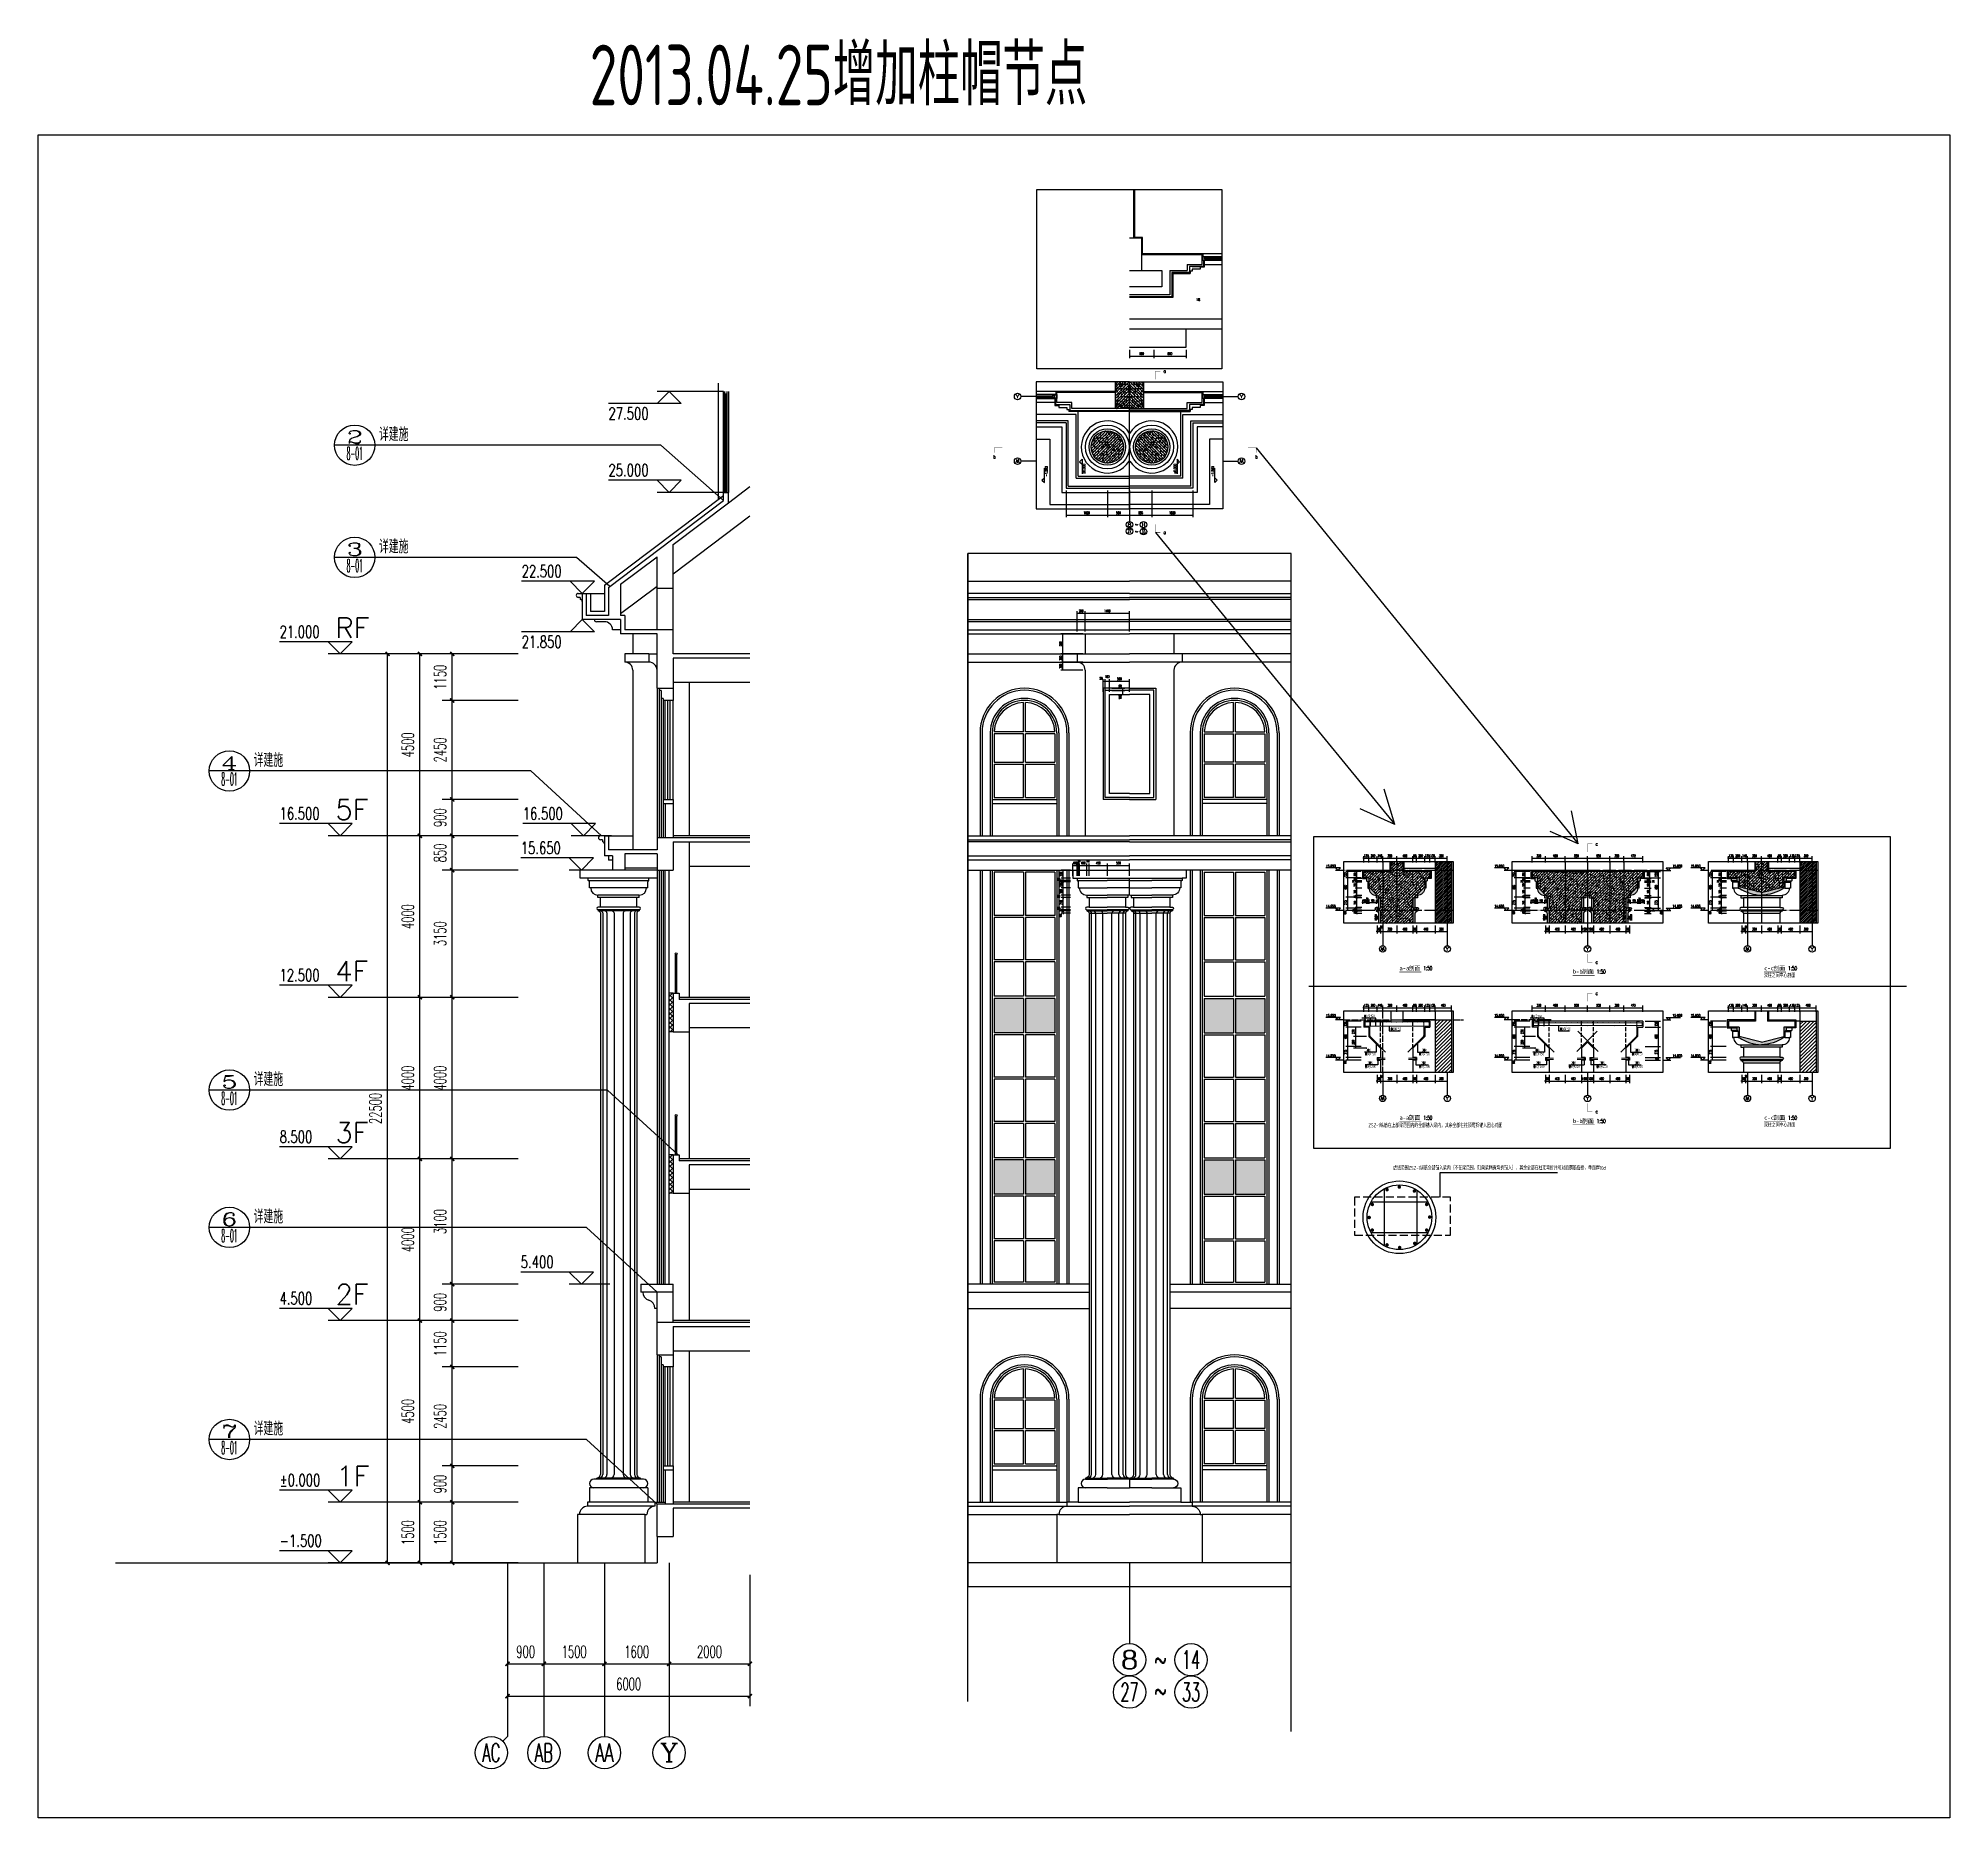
# Model space of a CAD drawing. Extents: x 0 to 125661, y -104936 to 8656.
# Drawn here: x 62723 to 110036, y -104936 to -60881 of the extents above; entities that cross this region are included whole.
import ezdxf
from ezdxf.enums import TextEntityAlignment as Align

# ---------------------------------------------------------------- set-up
doc = ezdxf.new("R2010")
doc.units = 0
doc.header["$LTSCALE"] = 800
doc.header["$MEASUREMENT"] = 0
doc.linetypes.add('DASH', pattern=[0.35, 0.25, -0.1])
doc.linetypes.add('DOTE', pattern=[2.42, 2, -0.2, 0.02, -0.2])
doc.layers.get('0').update_dxf_attribs({"linetype": 'CONTINUOUS'})
doc.layers.get('Defpoints').update_dxf_attribs({"color": 1, "linetype": 'CONTINUOUS'})
for name, color, linetype in [('3-ban', 84, 'CONTINUOUS'), ('3-jichu-说明', 4, 'CONTINUOUS'), ('A-卫生间', 173, 'CONTINUOUS'), ('A-墙线', 9, 'CONTINUOUS'), ('A-外包装修', 227, 'CONTINUOUS'), ('A-外窗', 145, 'CONTINUOUS'), ('A-立面看线', 117, 'CONTINUOUS'), ('A-装饰构件', 197, 'CONTINUOUS'), ('AXIS', 3, 'CONTINUOUS'), ('AXIS_TEXT', 7, 'CONTINUOUS'), ('COLUMN', 2, 'CONTINUOUS'), ('DIM_ELEV', 3, 'CONTINUOUS'), ('DIM_IDEN', 3, 'CONTINUOUS'), ('DIM_SYMB', 3, 'CONTINUOUS'), ('DOTE', 28, 'CONTINUOUS'), ('PUB_DIM', 3, 'CONTINUOUS'), ('PUB_HATCH', 8, 'CONTINUOUS'), ('PUB_TEXT', 7, 'CONTINUOUS'), ('WALL', 50, 'CONTINUOUS'), ('WINDOW', 145, 'CONTINUOUS'), ('屋面排水', 4, 'CONTINUOUS'), ('房间名称', 7, 'CONTINUOUS'), ('看线1', 7, 'CONTINUOUS'), ('装饰尺寸', 201, 'CONTINUOUS'), ('门窗', 4, 'CONTINUOUS'), ('面层', 123, 'CONTINUOUS')]:
    doc.layers.add(name, color=color, linetype=linetype)
doc.layers.add('3-零部件', color=73, linetype='CONTINUOUS', lineweight=5)
doc.styles.add('_TCH_AXIS', font='COMPLEX', dxfattribs={"bigfont": 'GBCBIG'})
doc.styles.add('_TCH_DIM', font='SIMPLEX', dxfattribs={"bigfont": 'GBCBIG'})
doc.styles.add('_TCH_LABEL', font='COMPLEX', dxfattribs={"bigfont": 'GBCBIG'})
doc.styles.add('COMPLEX', font='COMPLEX')
doc.styles.add('DIM_FONT', font='SIMPLEX.shx', dxfattribs={"width": 0.6})
doc.styles.get("Standard").update_dxf_attribs({"font": 'txt.shx'})
doc.styles.add('TSSD_Rein', font='tssdeng.shx', dxfattribs={"width": 0.7, "bigfont": 'hztxt.shx'})
doc.styles.add('黑体', font='SIMHEI.TTF')
doc.dimstyles.new('DIMN', dxfattribs={"dimtxt": 300, "dimasz": 100, "dimexe": 250, "dimexo": 300, "dimgap": 150, "dimtad": 1, "dimdec": 0, "dimzin": 0, "dimdsep": 46, "dimtxsty": 'DIM_FONT', "dimblk": 'ARCHTICK', "dimcen": 0.09, "dimclrt": 7, "dimazin": 2, "dimtfac": 1, "dimtdec": 0, "dimtix": 1, "dimtmove": 2, "dimatfit": 3, "dimfxl": 0, "dimtolj": 1, "dimtzin": 0, "dimarcsym": 0})
doc.dimstyles.new('DIMN15', dxfattribs={"dimscale": 0.15, "dimtxt": 300, "dimasz": 100, "dimexe": 250, "dimexo": 300, "dimgap": 150, "dimtad": 1, "dimdec": 0, "dimzin": 0, "dimdsep": 46, "dimtxsty": 'DIM_FONT', "dimblk": 'ARCHTICK', "dimcen": 0.09, "dimclrt": 7, "dimazin": 2, "dimtfac": 1, "dimtdec": 0, "dimtix": 1, "dimtmove": 2, "dimatfit": 3, "dimfxl": 0, "dimtolj": 1, "dimtzin": 0, "dimarcsym": 0})
doc.dimstyles.new('DIMN20', dxfattribs={"dimscale": 0.2, "dimtxt": 300, "dimasz": 100, "dimexe": 250, "dimexo": 300, "dimgap": 150, "dimtad": 1, "dimdec": 0, "dimzin": 0, "dimdsep": 46, "dimtxsty": 'DIM_FONT', "dimblk": 'ARCHTICK', "dimcen": 0.09, "dimclrt": 7, "dimazin": 2, "dimtfac": 1, "dimtdec": 0, "dimtix": 1, "dimtmove": 2, "dimatfit": 3, "dimfxl": 0, "dimtolj": 1, "dimtzin": 0, "dimarcsym": 0})
pattern_1 = [(45, (111190.57, -43830.456), (-35.35534, 35.35534), []), (50, (111190.57, -43830.46), (143.45204, -12.55043), [15, -165]), (355, (111190.57, -43830.46), (-27.75027, 150.43843), [12, -132]), (100.4514, (111202.53, -43831.5), (115.70188, 137.8879), [12.74804, -140.2284]), (46.1842, (111190.57, -43790.46), (213.4482, -33.1038), [22.5, -247.5]), (96.6356, (111208.36, -43793.21), (186.9325, 194.8236), [19.1221, -210.3426]), (351.1842, (111190.57, -43790.46), (186.9324, 194.8237), [18, -198]), (21, (111210.57, -43800.46), (119.3814, -80.52378), [15, -165]), (326, (111210.57, -43800.46), (48.66307, 145.03), [12, -132]), (71.4514, (111220.52, -43807.17), (168.04453, 64.5061), [12.74804, -140.2284]), (37.5, (111190.57, -43830.456), (2.43197, 66.57877), [0, -130.4, 0, -134, 0, -132.5]), (7.5, (111190.57, -43830.456), (52.61391, 78.88234), [0, -76.4, 0, -127.4, 0, -50.5]), (327.5, (111145.97, -43830.456), (106.76449, -4.510974), [0, -50, 0, -156, 0, -207]), (317.5, (111125.97, -43830.46), (116.63723, 20.021), [0, -65, 0, -103.6, 0, -147])]

# ---------------------------------------------------------------- blocks, each defined once
blk = doc.blocks.new('_ArchTick')
at = {"color": 0, "linetype": 'ByBlock', "const_width": 0.4}
blk.add_lwpolyline([(-0.5, -0.5), (0.5, 0.5)], dxfattribs=at)
blk = doc.blocks.new('*D897')
at = {"layer": 'Defpoints', "color": 0}
for p in [(90335, -68532), (91135, -68532), (91135, -68749)]:
    blk.add_point(p, dxfattribs=at)
at = {"layer": '装饰尺寸', "color": 0, "lineweight": -2}
for p, q in [((90335, -68592), (90335, -68799)), ((91135, -68592), (91135, -68799)), ((90335, -68749), (91135, -68749))]:
    blk.add_line(p, q, dxfattribs=at)
at = {"layer": '装饰尺寸', "color": 0, "lineweight": -2, "xscale": 20, "yscale": 20, "zscale": 20, "rotation": 180}
blk.add_blockref('_ArchTick', (90335, -68749), dxfattribs=at)
at = {"layer": '装饰尺寸', "color": 0, "lineweight": -2, "xscale": 20, "yscale": 20, "zscale": 20}
blk.add_blockref('_ArchTick', (91135, -68749), dxfattribs=at)
at = {"layer": '装饰尺寸', "color": 7, "insert": (90735, -68689), "char_height": 60, "attachment_point": 5, "style": 'DIM_FONT'}
blk.add_mtext('\\A1;800', dxfattribs=at)
blk = doc.blocks.new('*D898')
at = {"layer": 'Defpoints', "color": 0}
for p in [(89735, -68532), (90335, -68532), (90335, -68749)]:
    blk.add_point(p, dxfattribs=at)
at = {"layer": '装饰尺寸', "color": 0, "lineweight": -2}
for p, q in [((89735, -68592), (89735, -68799)), ((90335, -68592), (90335, -68799)), ((89735, -68749), (90335, -68749))]:
    blk.add_line(p, q, dxfattribs=at)
at = {"layer": '装饰尺寸', "color": 0, "lineweight": -2, "xscale": 20, "yscale": 20, "zscale": 20, "rotation": 180}
blk.add_blockref('_ArchTick', (89735, -68749), dxfattribs=at)
at = {"layer": '装饰尺寸', "color": 0, "lineweight": -2, "xscale": 20, "yscale": 20, "zscale": 20}
blk.add_blockref('_ArchTick', (90335, -68749), dxfattribs=at)
at = {"layer": '装饰尺寸', "color": 7, "insert": (90035, -68689), "char_height": 60, "attachment_point": 5, "style": 'DIM_FONT'}
blk.add_mtext('\\A1;600', dxfattribs=at)
blk = doc.blocks.new('*D899')
at = {"layer": 'Defpoints', "color": 0}
for p in [(72970, -97125), (74904, -97125), (74904, -98625)]:
    blk.add_point(p, dxfattribs=at)
at = {"layer": 'PUB_DIM', "color": 0, "lineweight": -2}
for p, q in [((74604, -97125), (72720, -97125)), ((72970, -98625), (72970, -97125)), ((74604, -98625), (72720, -98625))]:
    blk.add_line(p, q, dxfattribs=at)
at = {"layer": 'PUB_DIM', "color": 0, "lineweight": -2, "xscale": 100, "yscale": 100, "zscale": 100}
for p, rotation in [((72970, -97125), 90), ((72970, -98625), 270)]:
    blk.add_blockref('_ArchTick', p, dxfattribs=dict(at, rotation=rotation))
at = {"layer": 'PUB_DIM', "color": 7, "insert": (72670, -97875), "char_height": 300, "attachment_point": 5, "rotation": 90, "style": 'DIM_FONT'}
blk.add_mtext('\\A1;1500', dxfattribs=at)
blk = doc.blocks.new('*D900')
at = {"layer": 'Defpoints', "color": 0}
for p in [(72970, -96225), (74904, -96225), (74904, -97125)]:
    blk.add_point(p, dxfattribs=at)
at = {"layer": 'PUB_DIM', "color": 0, "lineweight": -2}
for p, q in [((74604, -96225), (72720, -96225)), ((72970, -97125), (72970, -96225)), ((74604, -97125), (72720, -97125))]:
    blk.add_line(p, q, dxfattribs=at)
at = {"layer": 'PUB_DIM', "color": 0, "lineweight": -2, "xscale": 100, "yscale": 100, "zscale": 100}
for p, rotation in [((72970, -96225), 90), ((72970, -97125), 270)]:
    blk.add_blockref('_ArchTick', p, dxfattribs=dict(at, rotation=rotation))
at = {"layer": 'PUB_DIM', "color": 7, "insert": (72670, -96675), "char_height": 300, "attachment_point": 5, "rotation": 90, "style": 'DIM_FONT'}
blk.add_mtext('\\A1;900', dxfattribs=at)
blk = doc.blocks.new('*D901')
at = {"layer": 'Defpoints', "color": 0}
for p in [(72970, -93775), (74904, -93775), (74904, -96225)]:
    blk.add_point(p, dxfattribs=at)
at = {"layer": 'PUB_DIM', "color": 0, "lineweight": -2}
for p, q in [((74604, -93775), (72720, -93775)), ((72970, -96225), (72970, -93775)), ((74604, -96225), (72720, -96225))]:
    blk.add_line(p, q, dxfattribs=at)
at = {"layer": 'PUB_DIM', "color": 0, "lineweight": -2, "xscale": 100, "yscale": 100, "zscale": 100}
for p, rotation in [((72970, -93775), 90), ((72970, -96225), 270)]:
    blk.add_blockref('_ArchTick', p, dxfattribs=dict(at, rotation=rotation))
at = {"layer": 'PUB_DIM', "color": 7, "insert": (72670, -95000), "char_height": 300, "attachment_point": 5, "rotation": 90, "style": 'DIM_FONT'}
blk.add_mtext('\\A1;2450', dxfattribs=at)
blk = doc.blocks.new('*D902')
at = {"layer": 'Defpoints', "color": 0}
for p in [(72970, -92625), (74904, -92625), (74904, -93775)]:
    blk.add_point(p, dxfattribs=at)
at = {"layer": 'PUB_DIM', "color": 0, "lineweight": -2}
for p, q in [((74604, -92625), (72720, -92625)), ((72970, -93775), (72970, -92625)), ((74604, -93775), (72720, -93775))]:
    blk.add_line(p, q, dxfattribs=at)
at = {"layer": 'PUB_DIM', "color": 0, "lineweight": -2, "xscale": 100, "yscale": 100, "zscale": 100}
for p, rotation in [((72970, -92625), 90), ((72970, -93775), 270)]:
    blk.add_blockref('_ArchTick', p, dxfattribs=dict(at, rotation=rotation))
at = {"layer": 'PUB_DIM', "color": 7, "insert": (72670, -93200), "char_height": 300, "attachment_point": 5, "rotation": 90, "style": 'DIM_FONT'}
blk.add_mtext('\\A1;1150', dxfattribs=at)
blk = doc.blocks.new('*D903')
at = {"layer": 'Defpoints', "color": 0}
for p in [(72970, -91725), (74904, -91725), (74904, -92625)]:
    blk.add_point(p, dxfattribs=at)
at = {"layer": 'PUB_DIM', "color": 0, "lineweight": -2}
for p, q in [((74604, -91725), (72720, -91725)), ((72970, -92625), (72970, -91725)), ((74604, -92625), (72720, -92625))]:
    blk.add_line(p, q, dxfattribs=at)
at = {"layer": 'PUB_DIM', "color": 0, "lineweight": -2, "xscale": 100, "yscale": 100, "zscale": 100}
for p, rotation in [((72970, -91725), 90), ((72970, -92625), 270)]:
    blk.add_blockref('_ArchTick', p, dxfattribs=dict(at, rotation=rotation))
at = {"layer": 'PUB_DIM', "color": 7, "insert": (72670, -92175), "char_height": 300, "attachment_point": 5, "rotation": 90, "style": 'DIM_FONT'}
blk.add_mtext('\\A1;900', dxfattribs=at)
blk = doc.blocks.new('*D904')
at = {"layer": 'Defpoints', "color": 0}
for p in [(72970, -88625), (74904, -88625), (74904, -91725)]:
    blk.add_point(p, dxfattribs=at)
at = {"layer": 'PUB_DIM', "color": 0, "lineweight": -2}
for p, q in [((74604, -88625), (72720, -88625)), ((72970, -91725), (72970, -88625)), ((74604, -91725), (72720, -91725))]:
    blk.add_line(p, q, dxfattribs=at)
at = {"layer": 'PUB_DIM', "color": 0, "lineweight": -2, "xscale": 100, "yscale": 100, "zscale": 100}
for p, rotation in [((72970, -88625), 90), ((72970, -91725), 270)]:
    blk.add_blockref('_ArchTick', p, dxfattribs=dict(at, rotation=rotation))
at = {"layer": 'PUB_DIM', "color": 7, "insert": (72670, -90175), "char_height": 300, "attachment_point": 5, "rotation": 90, "style": 'DIM_FONT'}
blk.add_mtext('\\A1;3100', dxfattribs=at)
blk = doc.blocks.new('*D905')
at = {"layer": 'Defpoints', "color": 0}
for p in [(72970, -84625), (74904, -84625), (74904, -88625)]:
    blk.add_point(p, dxfattribs=at)
at = {"layer": 'PUB_DIM', "color": 0, "lineweight": -2}
for p, q in [((74604, -84625), (72720, -84625)), ((72970, -88625), (72970, -84625)), ((74604, -88625), (72720, -88625))]:
    blk.add_line(p, q, dxfattribs=at)
at = {"layer": 'PUB_DIM', "color": 0, "lineweight": -2, "xscale": 100, "yscale": 100, "zscale": 100}
for p, rotation in [((72970, -84625), 90), ((72970, -88625), 270)]:
    blk.add_blockref('_ArchTick', p, dxfattribs=dict(at, rotation=rotation))
at = {"layer": 'PUB_DIM', "color": 7, "insert": (72670, -86625), "char_height": 300, "attachment_point": 5, "rotation": 90, "style": 'DIM_FONT'}
blk.add_mtext('\\A1;4000', dxfattribs=at)
blk = doc.blocks.new('*D906')
at = {"layer": 'Defpoints', "color": 0}
for p in [(72970, -81475), (74904, -81475), (74904, -84625)]:
    blk.add_point(p, dxfattribs=at)
at = {"layer": 'PUB_DIM', "color": 0, "lineweight": -2}
for p, q in [((74604, -81475), (72720, -81475)), ((72970, -84625), (72970, -81475)), ((74604, -84625), (72720, -84625))]:
    blk.add_line(p, q, dxfattribs=at)
at = {"layer": 'PUB_DIM', "color": 0, "lineweight": -2, "xscale": 100, "yscale": 100, "zscale": 100}
for p, rotation in [((72970, -81475), 90), ((72970, -84625), 270)]:
    blk.add_blockref('_ArchTick', p, dxfattribs=dict(at, rotation=rotation))
at = {"layer": 'PUB_DIM', "color": 7, "insert": (72670, -83050), "char_height": 300, "attachment_point": 5, "rotation": 90, "style": 'DIM_FONT'}
blk.add_mtext('\\A1;3150', dxfattribs=at)
blk = doc.blocks.new('*D907')
at = {"layer": 'Defpoints', "color": 0}
for p in [(72970, -80625), (74904, -80625), (74904, -81475)]:
    blk.add_point(p, dxfattribs=at)
at = {"layer": 'PUB_DIM', "color": 0, "lineweight": -2}
for p, q in [((74604, -80625), (72720, -80625)), ((72970, -81475), (72970, -80625)), ((74604, -81475), (72720, -81475))]:
    blk.add_line(p, q, dxfattribs=at)
at = {"layer": 'PUB_DIM', "color": 0, "lineweight": -2, "xscale": 100, "yscale": 100, "zscale": 100}
for p, rotation in [((72970, -80625), 90), ((72970, -81475), 270)]:
    blk.add_blockref('_ArchTick', p, dxfattribs=dict(at, rotation=rotation))
at = {"layer": 'PUB_DIM', "color": 7, "insert": (72670, -81050), "char_height": 300, "attachment_point": 5, "rotation": 90, "style": 'DIM_FONT'}
blk.add_mtext('\\A1;850', dxfattribs=at)
blk = doc.blocks.new('*D908')
at = {"layer": 'Defpoints', "color": 0}
for p in [(72970, -79725), (74904, -79725), (74904, -80625)]:
    blk.add_point(p, dxfattribs=at)
at = {"layer": 'PUB_DIM', "color": 0, "lineweight": -2}
for p, q in [((74604, -79725), (72720, -79725)), ((72970, -80625), (72970, -79725)), ((74604, -80625), (72720, -80625))]:
    blk.add_line(p, q, dxfattribs=at)
at = {"layer": 'PUB_DIM', "color": 0, "lineweight": -2, "xscale": 100, "yscale": 100, "zscale": 100}
for p, rotation in [((72970, -79725), 90), ((72970, -80625), 270)]:
    blk.add_blockref('_ArchTick', p, dxfattribs=dict(at, rotation=rotation))
at = {"layer": 'PUB_DIM', "color": 7, "insert": (72670, -80175), "char_height": 300, "attachment_point": 5, "rotation": 90, "style": 'DIM_FONT'}
blk.add_mtext('\\A1;900', dxfattribs=at)
blk = doc.blocks.new('*D909')
at = {"layer": 'Defpoints', "color": 0}
for p in [(72970, -77275), (74904, -77275), (74904, -79725)]:
    blk.add_point(p, dxfattribs=at)
at = {"layer": 'PUB_DIM', "color": 0, "lineweight": -2}
for p, q in [((74604, -77275), (72720, -77275)), ((72970, -79725), (72970, -77275)), ((74604, -79725), (72720, -79725))]:
    blk.add_line(p, q, dxfattribs=at)
at = {"layer": 'PUB_DIM', "color": 0, "lineweight": -2, "xscale": 100, "yscale": 100, "zscale": 100}
for p, rotation in [((72970, -77275), 90), ((72970, -79725), 270)]:
    blk.add_blockref('_ArchTick', p, dxfattribs=dict(at, rotation=rotation))
at = {"layer": 'PUB_DIM', "color": 7, "insert": (72670, -78500), "char_height": 300, "attachment_point": 5, "rotation": 90, "style": 'DIM_FONT'}
blk.add_mtext('\\A1;2450', dxfattribs=at)
blk = doc.blocks.new('*D910')
at = {"layer": 'Defpoints', "color": 0}
for p in [(72970, -76125), (74904, -76125), (74904, -77275)]:
    blk.add_point(p, dxfattribs=at)
at = {"layer": 'PUB_DIM', "color": 0, "lineweight": -2}
for p, q in [((74604, -76125), (72720, -76125)), ((72970, -77275), (72970, -76125)), ((74604, -77275), (72720, -77275))]:
    blk.add_line(p, q, dxfattribs=at)
at = {"layer": 'PUB_DIM', "color": 0, "lineweight": -2, "xscale": 100, "yscale": 100, "zscale": 100}
for p, rotation in [((72970, -76125), 90), ((72970, -77275), 270)]:
    blk.add_blockref('_ArchTick', p, dxfattribs=dict(at, rotation=rotation))
at = {"layer": 'PUB_DIM', "color": 7, "insert": (72670, -76700), "char_height": 300, "attachment_point": 5, "rotation": 90, "style": 'DIM_FONT'}
blk.add_mtext('\\A1;1150', dxfattribs=at)
blk = doc.blocks.new('*D911')
at = {"layer": 'Defpoints', "color": 0}
for p in [(72170, -97125), (74104, -97125), (74104, -98625)]:
    blk.add_point(p, dxfattribs=at)
at = {"layer": 'PUB_DIM', "color": 0, "lineweight": -2}
for p, q in [((73804, -97125), (71920, -97125)), ((72170, -98625), (72170, -97125)), ((73804, -98625), (71920, -98625))]:
    blk.add_line(p, q, dxfattribs=at)
at = {"layer": 'PUB_DIM', "color": 0, "lineweight": -2, "xscale": 100, "yscale": 100, "zscale": 100}
for p, rotation in [((72170, -97125), 90), ((72170, -98625), 270)]:
    blk.add_blockref('_ArchTick', p, dxfattribs=dict(at, rotation=rotation))
at = {"layer": 'PUB_DIM', "color": 7, "insert": (71870, -97875), "char_height": 300, "attachment_point": 5, "rotation": 90, "style": 'DIM_FONT'}
blk.add_mtext('\\A1;1500', dxfattribs=at)
blk = doc.blocks.new('*D912')
at = {"layer": 'Defpoints', "color": 0}
for p in [(72170, -92625), (74104, -92625), (74104, -97125)]:
    blk.add_point(p, dxfattribs=at)
at = {"layer": 'PUB_DIM', "color": 0, "lineweight": -2}
for p, q in [((73804, -92625), (71920, -92625)), ((72170, -97125), (72170, -92625)), ((73804, -97125), (71920, -97125))]:
    blk.add_line(p, q, dxfattribs=at)
at = {"layer": 'PUB_DIM', "color": 0, "lineweight": -2, "xscale": 100, "yscale": 100, "zscale": 100}
for p, rotation in [((72170, -92625), 90), ((72170, -97125), 270)]:
    blk.add_blockref('_ArchTick', p, dxfattribs=dict(at, rotation=rotation))
at = {"layer": 'PUB_DIM', "color": 7, "insert": (71870, -94875), "char_height": 300, "attachment_point": 5, "rotation": 90, "style": 'DIM_FONT'}
blk.add_mtext('\\A1;4500', dxfattribs=at)
blk = doc.blocks.new('*D913')
at = {"layer": 'Defpoints', "color": 0}
for p in [(72170, -88625), (74104, -88625), (74104, -92625)]:
    blk.add_point(p, dxfattribs=at)
at = {"layer": 'PUB_DIM', "color": 0, "lineweight": -2}
for p, q in [((73804, -88625), (71920, -88625)), ((72170, -92625), (72170, -88625)), ((73804, -92625), (71920, -92625))]:
    blk.add_line(p, q, dxfattribs=at)
at = {"layer": 'PUB_DIM', "color": 0, "lineweight": -2, "xscale": 100, "yscale": 100, "zscale": 100}
for p, rotation in [((72170, -88625), 90), ((72170, -92625), 270)]:
    blk.add_blockref('_ArchTick', p, dxfattribs=dict(at, rotation=rotation))
at = {"layer": 'PUB_DIM', "color": 7, "insert": (71870, -90625), "char_height": 300, "attachment_point": 5, "rotation": 90, "style": 'DIM_FONT'}
blk.add_mtext('\\A1;4000', dxfattribs=at)
blk = doc.blocks.new('*D914')
at = {"layer": 'Defpoints', "color": 0}
for p in [(72170, -84625), (74104, -84625), (74104, -88625)]:
    blk.add_point(p, dxfattribs=at)
at = {"layer": 'PUB_DIM', "color": 0, "lineweight": -2}
for p, q in [((73804, -84625), (71920, -84625)), ((72170, -88625), (72170, -84625)), ((73804, -88625), (71920, -88625))]:
    blk.add_line(p, q, dxfattribs=at)
at = {"layer": 'PUB_DIM', "color": 0, "lineweight": -2, "xscale": 100, "yscale": 100, "zscale": 100}
for p, rotation in [((72170, -84625), 90), ((72170, -88625), 270)]:
    blk.add_blockref('_ArchTick', p, dxfattribs=dict(at, rotation=rotation))
at = {"layer": 'PUB_DIM', "color": 7, "insert": (71870, -86625), "char_height": 300, "attachment_point": 5, "rotation": 90, "style": 'DIM_FONT'}
blk.add_mtext('\\A1;4000', dxfattribs=at)
blk = doc.blocks.new('*D915')
at = {"layer": 'Defpoints', "color": 0}
for p in [(72170, -80625), (74104, -80625), (74104, -84625)]:
    blk.add_point(p, dxfattribs=at)
at = {"layer": 'PUB_DIM', "color": 0, "lineweight": -2}
for p, q in [((73804, -80625), (71920, -80625)), ((72170, -84625), (72170, -80625)), ((73804, -84625), (71920, -84625))]:
    blk.add_line(p, q, dxfattribs=at)
at = {"layer": 'PUB_DIM', "color": 0, "lineweight": -2, "xscale": 100, "yscale": 100, "zscale": 100}
for p, rotation in [((72170, -80625), 90), ((72170, -84625), 270)]:
    blk.add_blockref('_ArchTick', p, dxfattribs=dict(at, rotation=rotation))
at = {"layer": 'PUB_DIM', "color": 7, "insert": (71870, -82625), "char_height": 300, "attachment_point": 5, "rotation": 90, "style": 'DIM_FONT'}
blk.add_mtext('\\A1;4000', dxfattribs=at)
blk = doc.blocks.new('*D916')
at = {"layer": 'Defpoints', "color": 0}
for p in [(72170, -76125), (74104, -76125), (74104, -80625)]:
    blk.add_point(p, dxfattribs=at)
at = {"layer": 'PUB_DIM', "color": 0, "lineweight": -2}
for p, q in [((73804, -76125), (71920, -76125)), ((72170, -80625), (72170, -76125)), ((73804, -80625), (71920, -80625))]:
    blk.add_line(p, q, dxfattribs=at)
at = {"layer": 'PUB_DIM', "color": 0, "lineweight": -2, "xscale": 100, "yscale": 100, "zscale": 100}
for p, rotation in [((72170, -76125), 90), ((72170, -80625), 270)]:
    blk.add_blockref('_ArchTick', p, dxfattribs=dict(at, rotation=rotation))
at = {"layer": 'PUB_DIM', "color": 7, "insert": (71870, -78375), "char_height": 300, "attachment_point": 5, "rotation": 90, "style": 'DIM_FONT'}
blk.add_mtext('\\A1;4500', dxfattribs=at)
blk = doc.blocks.new('*D917')
at = {"layer": 'Defpoints', "color": 0}
for p in [(71370, -76125), (74192, -76125), (74192, -98625)]:
    blk.add_point(p, dxfattribs=at)
at = {"layer": 'PUB_DIM', "color": 0, "lineweight": -2}
for p, q in [((73892, -76125), (71120, -76125)), ((71370, -98625), (71370, -76125)), ((73892, -98625), (71120, -98625))]:
    blk.add_line(p, q, dxfattribs=at)
at = {"layer": 'PUB_DIM', "color": 0, "lineweight": -2, "xscale": 100, "yscale": 100, "zscale": 100}
for p, rotation in [((71370, -76125), 90), ((71370, -98625), 270)]:
    blk.add_blockref('_ArchTick', p, dxfattribs=dict(at, rotation=rotation))
at = {"layer": 'PUB_DIM', "color": 7, "insert": (71070, -87375), "char_height": 300, "attachment_point": 5, "rotation": 90, "style": 'DIM_FONT'}
blk.add_mtext('\\A1;22500', dxfattribs=at)
blk = doc.blocks.new('*D918')
at = {"layer": 'AXIS', "color": 0, "lineweight": -2}
for p, q in [((78338, -98925), (78338, -101375)), ((80338, -98925), (80338, -101375)), ((78338, -101125), (80338, -101125))]:
    blk.add_line(p, q, dxfattribs=at)
at = {"layer": 'Defpoints', "color": 0}
for p in [(78338, -98625), (80338, -98625), (80338, -101125)]:
    blk.add_point(p, dxfattribs=at)
at = {"layer": 'AXIS', "color": 0, "lineweight": -2, "xscale": 100, "yscale": 100, "zscale": 100, "rotation": 180}
blk.add_blockref('_ArchTick', (78338, -101125), dxfattribs=at)
at = {"layer": 'AXIS', "color": 0, "lineweight": -2, "xscale": 100, "yscale": 100, "zscale": 100}
blk.add_blockref('_ArchTick', (80338, -101125), dxfattribs=at)
at = {"layer": 'AXIS', "color": 7, "insert": (79338, -100825), "char_height": 300, "attachment_point": 5, "style": 'DIM_FONT'}
blk.add_mtext('\\A1;2000', dxfattribs=at)
blk = doc.blocks.new('*D919')
at = {"layer": 'AXIS', "color": 0, "lineweight": -2}
for p, q in [((76738, -98925), (76738, -101375)), ((78338, -98925), (78338, -101375)), ((76738, -101125), (78338, -101125))]:
    blk.add_line(p, q, dxfattribs=at)
at = {"layer": 'Defpoints', "color": 0}
for p in [(76738, -98625), (78338, -98625), (78338, -101125)]:
    blk.add_point(p, dxfattribs=at)
at = {"layer": 'AXIS', "color": 0, "lineweight": -2, "xscale": 100, "yscale": 100, "zscale": 100, "rotation": 180}
blk.add_blockref('_ArchTick', (76738, -101125), dxfattribs=at)
at = {"layer": 'AXIS', "color": 0, "lineweight": -2, "xscale": 100, "yscale": 100, "zscale": 100}
blk.add_blockref('_ArchTick', (78338, -101125), dxfattribs=at)
at = {"layer": 'AXIS', "color": 7, "insert": (77538, -100825), "char_height": 300, "attachment_point": 5, "style": 'DIM_FONT'}
blk.add_mtext('\\A1;1600', dxfattribs=at)
blk = doc.blocks.new('*D920')
at = {"layer": 'AXIS', "color": 0, "lineweight": -2}
for p, q in [((75238, -98925), (75238, -101375)), ((76738, -98925), (76738, -101375)), ((75238, -101125), (76738, -101125))]:
    blk.add_line(p, q, dxfattribs=at)
at = {"layer": 'Defpoints', "color": 0}
for p in [(75238, -98625), (76738, -98625), (76738, -101125)]:
    blk.add_point(p, dxfattribs=at)
at = {"layer": 'AXIS', "color": 0, "lineweight": -2, "xscale": 100, "yscale": 100, "zscale": 100, "rotation": 180}
blk.add_blockref('_ArchTick', (75238, -101125), dxfattribs=at)
at = {"layer": 'AXIS', "color": 0, "lineweight": -2, "xscale": 100, "yscale": 100, "zscale": 100}
blk.add_blockref('_ArchTick', (76738, -101125), dxfattribs=at)
at = {"layer": 'AXIS', "color": 7, "insert": (75988, -100825), "char_height": 300, "attachment_point": 5, "style": 'DIM_FONT'}
blk.add_mtext('\\A1;1500', dxfattribs=at)
blk = doc.blocks.new('*D921')
at = {"layer": 'AXIS', "color": 0, "lineweight": -2}
for p, q in [((74338, -98925), (74338, -101375)), ((75238, -98925), (75238, -101375)), ((74338, -101125), (75238, -101125))]:
    blk.add_line(p, q, dxfattribs=at)
at = {"layer": 'Defpoints', "color": 0}
for p in [(74338, -98625), (75238, -98625), (75238, -101125)]:
    blk.add_point(p, dxfattribs=at)
at = {"layer": 'AXIS', "color": 0, "lineweight": -2, "xscale": 100, "yscale": 100, "zscale": 100, "rotation": 180}
blk.add_blockref('_ArchTick', (74338, -101125), dxfattribs=at)
at = {"layer": 'AXIS', "color": 0, "lineweight": -2, "xscale": 100, "yscale": 100, "zscale": 100}
blk.add_blockref('_ArchTick', (75238, -101125), dxfattribs=at)
at = {"layer": 'AXIS', "color": 7, "insert": (74788, -100825), "char_height": 300, "attachment_point": 5, "style": 'DIM_FONT'}
blk.add_mtext('\\A1;900', dxfattribs=at)
blk = doc.blocks.new('*D922')
at = {"layer": 'AXIS', "color": 0, "lineweight": -2}
for p, q in [((74338, -98925), (74338, -102175)), ((80338, -98925), (80338, -102175)), ((74338, -101925), (80338, -101925))]:
    blk.add_line(p, q, dxfattribs=at)
at = {"layer": 'Defpoints', "color": 0}
for p in [(74338, -98625), (80338, -98625), (80338, -101925)]:
    blk.add_point(p, dxfattribs=at)
at = {"layer": 'AXIS', "color": 0, "lineweight": -2, "xscale": 100, "yscale": 100, "zscale": 100, "rotation": 180}
blk.add_blockref('_ArchTick', (74338, -101925), dxfattribs=at)
at = {"layer": 'AXIS', "color": 0, "lineweight": -2, "xscale": 100, "yscale": 100, "zscale": 100}
blk.add_blockref('_ArchTick', (80338, -101925), dxfattribs=at)
at = {"layer": 'AXIS', "color": 7, "insert": (77338, -101625), "char_height": 300, "attachment_point": 5, "style": 'DIM_FONT'}
blk.add_mtext('\\A1;6000', dxfattribs=at)
blk = doc.blocks.new('*D923')
at = {"layer": 'Defpoints', "color": 0}
for p in [(89735, -76799), (89235, -77125), (89735, -77125)]:
    blk.add_point(p, dxfattribs=at)
at = {"layer": '装饰尺寸', "color": 0, "lineweight": -2}
for p, q in [((89235, -77065), (89235, -76749)), ((89235, -76799), (89735, -76799)), ((89735, -77065), (89735, -76749))]:
    blk.add_line(p, q, dxfattribs=at)
at = {"layer": '装饰尺寸', "color": 0, "lineweight": -2, "xscale": 20, "yscale": 20, "zscale": 20, "rotation": 180}
blk.add_blockref('_ArchTick', (89235, -76799), dxfattribs=at)
at = {"layer": '装饰尺寸', "color": 0, "lineweight": -2, "xscale": 20, "yscale": 20, "zscale": 20}
blk.add_blockref('_ArchTick', (89735, -76799), dxfattribs=at)
at = {"layer": '装饰尺寸', "color": 7, "insert": (89485, -76739), "char_height": 60, "attachment_point": 5, "style": 'DIM_FONT'}
blk.add_mtext('\\A1;500', dxfattribs=at)
blk = doc.blocks.new('*D924')
at = {"layer": 'Defpoints', "color": 0}
for p in [(89235, -76799), (89135, -77125), (89235, -77125)]:
    blk.add_point(p, dxfattribs=at)
at = {"layer": '装饰尺寸', "color": 0, "lineweight": -2}
for p, q in [((89135, -77065), (89135, -76749)), ((89135, -76799), (89235, -76799)), ((89235, -77065), (89235, -76749))]:
    blk.add_line(p, q, dxfattribs=at)
at = {"layer": '装饰尺寸', "color": 0, "lineweight": -2, "xscale": 20, "yscale": 20, "zscale": 20, "rotation": 180}
blk.add_blockref('_ArchTick', (89135, -76799), dxfattribs=at)
at = {"layer": '装饰尺寸', "color": 0, "lineweight": -2, "xscale": 20, "yscale": 20, "zscale": 20}
blk.add_blockref('_ArchTick', (89235, -76799), dxfattribs=at)
at = {"layer": '装饰尺寸', "color": 7, "insert": (89185, -76685), "char_height": 60, "attachment_point": 5, "style": 'DIM_FONT'}
blk.add_mtext('\\A1;100', dxfattribs=at)
blk = doc.blocks.new('*D925')
at = {"layer": 'Defpoints', "color": 0}
for p in [(89135, -76799), (89085, -77125), (89135, -77125)]:
    blk.add_point(p, dxfattribs=at)
at = {"layer": '装饰尺寸', "color": 0, "lineweight": -2}
for p, q in [((89085, -76799), (89065, -76799)), ((89085, -77065), (89085, -76749)), ((89085, -76799), (89135, -76799)), ((89135, -77065), (89135, -76749)), ((89135, -76799), (89155, -76799))]:
    blk.add_line(p, q, dxfattribs=at)
at = {"layer": '装饰尺寸', "color": 0, "lineweight": -2, "xscale": 20, "yscale": 20, "zscale": 20}
blk.add_blockref('_ArchTick', (89085, -76799), dxfattribs=at)
at = {"layer": '装饰尺寸', "color": 0, "lineweight": -2, "xscale": 20, "yscale": 20, "zscale": 20, "rotation": 180}
blk.add_blockref('_ArchTick', (89135, -76799), dxfattribs=at)
at = {"layer": '装饰尺寸', "color": 7, "insert": (89031, -76730), "char_height": 60, "attachment_point": 5, "style": 'DIM_FONT'}
blk.add_mtext('\\A1;50', dxfattribs=at)
blk = doc.blocks.new('*D926')
at = {"layer": 'Defpoints', "color": 0}
for p in [(89235, -77025), (89571, -77025), (89235, -77125)]:
    blk.add_point(p, dxfattribs=at)
at = {"layer": '装饰尺寸', "color": 0, "lineweight": -2}
for p, q in [((89295, -77025), (89621, -77025)), ((89571, -77125), (89571, -77025)), ((89295, -77125), (89621, -77125))]:
    blk.add_line(p, q, dxfattribs=at)
at = {"layer": '装饰尺寸', "color": 0, "lineweight": -2, "xscale": 20, "yscale": 20, "zscale": 20}
for p, rotation in [((89571, -77025), 90), ((89571, -77125), 270)]:
    blk.add_blockref('_ArchTick', p, dxfattribs=dict(at, rotation=rotation))
at = {"layer": '装饰尺寸', "color": 7, "insert": (89502, -77195), "char_height": 60, "attachment_point": 5, "rotation": 90, "style": 'DIM_FONT'}
blk.add_mtext('\\A1;100', dxfattribs=at)
blk = doc.blocks.new('*D927')
at = {"layer": 'Defpoints', "color": 0}
for p in [(89235, -76975), (89235, -77025), (89571, -76975)]:
    blk.add_point(p, dxfattribs=at)
at = {"layer": '装饰尺寸', "color": 0, "lineweight": -2}
for p, q in [((89295, -76975), (89621, -76975)), ((89295, -77025), (89621, -77025)), ((89571, -76975), (89571, -76955)), ((89571, -77025), (89571, -76975)), ((89571, -77025), (89571, -77045))]:
    blk.add_line(p, q, dxfattribs=at)
at = {"layer": '装饰尺寸', "color": 0, "lineweight": -2, "xscale": 20, "yscale": 20, "zscale": 20}
for p, rotation in [((89571, -76975), 270), ((89571, -77025), 90)]:
    blk.add_blockref('_ArchTick', p, dxfattribs=dict(at, rotation=rotation))
at = {"layer": '装饰尺寸', "color": 7, "insert": (89502, -76921), "char_height": 60, "attachment_point": 5, "rotation": 90, "style": 'DIM_FONT'}
blk.add_mtext('\\A1;50', dxfattribs=at)
blk = doc.blocks.new('*D928')
at = {"layer": 'Defpoints', "color": 0}
for p in [(88635, -75118), (88435, -75625), (88635, -75625)]:
    blk.add_point(p, dxfattribs=at)
at = {"layer": '装饰尺寸', "color": 0, "lineweight": -2}
for p, q in [((88435, -75565), (88435, -75068)), ((88435, -75118), (88635, -75118)), ((88635, -75565), (88635, -75068))]:
    blk.add_line(p, q, dxfattribs=at)
at = {"layer": '装饰尺寸', "color": 0, "lineweight": -2, "xscale": 20, "yscale": 20, "zscale": 20, "rotation": 180}
blk.add_blockref('_ArchTick', (88435, -75118), dxfattribs=at)
at = {"layer": '装饰尺寸', "color": 0, "lineweight": -2, "xscale": 20, "yscale": 20, "zscale": 20}
blk.add_blockref('_ArchTick', (88635, -75118), dxfattribs=at)
at = {"layer": '装饰尺寸', "color": 7, "insert": (88535, -75058), "char_height": 60, "attachment_point": 5, "style": 'DIM_FONT'}
blk.add_mtext('\\A1;200', dxfattribs=at)
blk = doc.blocks.new('*D929')
at = {"layer": 'Defpoints', "color": 0}
for p in [(89735, -75118), (88635, -75625), (89735, -75625)]:
    blk.add_point(p, dxfattribs=at)
at = {"layer": '装饰尺寸', "color": 0, "lineweight": -2}
for p, q in [((88635, -75565), (88635, -75068)), ((88635, -75118), (89735, -75118)), ((89735, -75565), (89735, -75068))]:
    blk.add_line(p, q, dxfattribs=at)
at = {"layer": '装饰尺寸', "color": 0, "lineweight": -2, "xscale": 20, "yscale": 20, "zscale": 20, "rotation": 180}
blk.add_blockref('_ArchTick', (88635, -75118), dxfattribs=at)
at = {"layer": '装饰尺寸', "color": 0, "lineweight": -2, "xscale": 20, "yscale": 20, "zscale": 20}
blk.add_blockref('_ArchTick', (89735, -75118), dxfattribs=at)
at = {"layer": '装饰尺寸', "color": 7, "insert": (89185, -75058), "char_height": 60, "attachment_point": 5, "style": 'DIM_FONT'}
blk.add_mtext('\\A1;1100', dxfattribs=at)
blk = doc.blocks.new('*D930')
at = {"layer": 'Defpoints', "color": 0}
for p in [(88087, -75625), (88635, -75625), (88635, -76125)]:
    blk.add_point(p, dxfattribs=at)
at = {"layer": '装饰尺寸', "color": 0, "lineweight": -2}
for p, q in [((88575, -75625), (88037, -75625)), ((88087, -76125), (88087, -75625)), ((88575, -76125), (88037, -76125))]:
    blk.add_line(p, q, dxfattribs=at)
at = {"layer": '装饰尺寸', "color": 0, "lineweight": -2, "xscale": 20, "yscale": 20, "zscale": 20}
for p, rotation in [((88087, -75625), 90), ((88087, -76125), 270)]:
    blk.add_blockref('_ArchTick', p, dxfattribs=dict(at, rotation=rotation))
at = {"layer": '装饰尺寸', "color": 7, "insert": (88027, -75875), "char_height": 60, "attachment_point": 5, "rotation": 90, "style": 'DIM_FONT'}
blk.add_mtext('\\A1;500', dxfattribs=at)
blk = doc.blocks.new('*D931')
at = {"layer": 'Defpoints', "color": 0}
for p in [(88087, -76125), (88635, -76125), (88635, -76325)]:
    blk.add_point(p, dxfattribs=at)
at = {"layer": '装饰尺寸', "color": 0, "lineweight": -2}
for p, q in [((88575, -76125), (88037, -76125)), ((88087, -76325), (88087, -76125)), ((88575, -76325), (88037, -76325))]:
    blk.add_line(p, q, dxfattribs=at)
at = {"layer": '装饰尺寸', "color": 0, "lineweight": -2, "xscale": 20, "yscale": 20, "zscale": 20}
for p, rotation in [((88087, -76125), 90), ((88087, -76325), 270)]:
    blk.add_blockref('_ArchTick', p, dxfattribs=dict(at, rotation=rotation))
at = {"layer": '装饰尺寸', "color": 7, "insert": (88027, -76225), "char_height": 60, "attachment_point": 5, "rotation": 90, "style": 'DIM_FONT'}
blk.add_mtext('\\A1;200', dxfattribs=at)
blk = doc.blocks.new('*D932')
at = {"layer": 'Defpoints', "color": 0}
for p in [(88087, -76325), (88635, -76325), (88635, -76525)]:
    blk.add_point(p, dxfattribs=at)
at = {"layer": '装饰尺寸', "color": 0, "lineweight": -2}
for p, q in [((88575, -76325), (88037, -76325)), ((88575, -76525), (88037, -76525)), ((88087, -76525), (88087, -76325))]:
    blk.add_line(p, q, dxfattribs=at)
at = {"layer": '装饰尺寸', "color": 0, "lineweight": -2, "xscale": 20, "yscale": 20, "zscale": 20}
for p, rotation in [((88087, -76325), 90), ((88087, -76525), 270)]:
    blk.add_blockref('_ArchTick', p, dxfattribs=dict(at, rotation=rotation))
at = {"layer": '装饰尺寸', "color": 7, "insert": (88027, -76425), "char_height": 60, "attachment_point": 5, "rotation": 90, "style": 'DIM_FONT'}
blk.add_mtext('\\A1;200', dxfattribs=at)
blk = doc.blocks.new('*D933')
at = {"layer": 'Defpoints', "color": 0}
for p in [(89735, -81360), (89185, -81675), (89735, -81675)]:
    blk.add_point(p, dxfattribs=at)
at = {"layer": '装饰尺寸', "color": 0, "lineweight": -2}
for p, q in [((89185, -81615), (89185, -81310)), ((89185, -81360), (89735, -81360)), ((89735, -81615), (89735, -81310))]:
    blk.add_line(p, q, dxfattribs=at)
at = {"layer": '装饰尺寸', "color": 0, "lineweight": -2, "xscale": 20, "yscale": 20, "zscale": 20, "rotation": 180}
blk.add_blockref('_ArchTick', (89185, -81360), dxfattribs=at)
at = {"layer": '装饰尺寸', "color": 0, "lineweight": -2, "xscale": 20, "yscale": 20, "zscale": 20}
blk.add_blockref('_ArchTick', (89735, -81360), dxfattribs=at)
at = {"layer": '装饰尺寸', "color": 7, "insert": (89460, -81300), "char_height": 60, "attachment_point": 5, "style": 'DIM_FONT'}
blk.add_mtext('\\A1;550', dxfattribs=at)
blk = doc.blocks.new('*D934')
at = {"layer": 'Defpoints', "color": 0}
for p in [(89185, -81360), (88735, -81675), (89185, -81675)]:
    blk.add_point(p, dxfattribs=at)
at = {"layer": '装饰尺寸', "color": 0, "lineweight": -2}
for p, q in [((88735, -81615), (88735, -81310)), ((88735, -81360), (89185, -81360)), ((89185, -81615), (89185, -81310))]:
    blk.add_line(p, q, dxfattribs=at)
at = {"layer": '装饰尺寸', "color": 0, "lineweight": -2, "xscale": 20, "yscale": 20, "zscale": 20, "rotation": 180}
blk.add_blockref('_ArchTick', (88735, -81360), dxfattribs=at)
at = {"layer": '装饰尺寸', "color": 0, "lineweight": -2, "xscale": 20, "yscale": 20, "zscale": 20}
blk.add_blockref('_ArchTick', (89185, -81360), dxfattribs=at)
at = {"layer": '装饰尺寸', "color": 7, "insert": (88960, -81300), "char_height": 60, "attachment_point": 5, "style": 'DIM_FONT'}
blk.add_mtext('\\A1;450', dxfattribs=at)
blk = doc.blocks.new('*D935')
at = {"layer": 'Defpoints', "color": 0}
for p in [(88735, -81360), (88674, -81675), (88735, -81675)]:
    blk.add_point(p, dxfattribs=at)
at = {"layer": '装饰尺寸', "color": 0, "lineweight": -2}
for p, q in [((88674, -81615), (88674, -81310)), ((88674, -81360), (88735, -81360)), ((88735, -81615), (88735, -81310))]:
    blk.add_line(p, q, dxfattribs=at)
at = {"layer": '装饰尺寸', "color": 0, "lineweight": -2, "xscale": 20, "yscale": 20, "zscale": 20, "rotation": 180}
blk.add_blockref('_ArchTick', (88674, -81360), dxfattribs=at)
at = {"layer": '装饰尺寸', "color": 0, "lineweight": -2, "xscale": 20, "yscale": 20, "zscale": 20}
blk.add_blockref('_ArchTick', (88735, -81360), dxfattribs=at)
at = {"layer": '装饰尺寸', "color": 7, "insert": (88705, -81247), "char_height": 60, "attachment_point": 5, "style": 'DIM_FONT'}
blk.add_mtext('\\A1;60', dxfattribs=at)
blk = doc.blocks.new('*D936')
at = {"layer": 'Defpoints', "color": 0}
for p in [(88674, -81360), (88494, -81675), (88674, -81675)]:
    blk.add_point(p, dxfattribs=at)
at = {"layer": '装饰尺寸', "color": 0, "lineweight": -2}
for p, q in [((88494, -81615), (88494, -81310)), ((88494, -81360), (88674, -81360)), ((88674, -81615), (88674, -81310))]:
    blk.add_line(p, q, dxfattribs=at)
at = {"layer": '装饰尺寸', "color": 0, "lineweight": -2, "xscale": 20, "yscale": 20, "zscale": 20, "rotation": 180}
blk.add_blockref('_ArchTick', (88494, -81360), dxfattribs=at)
at = {"layer": '装饰尺寸', "color": 0, "lineweight": -2, "xscale": 20, "yscale": 20, "zscale": 20}
blk.add_blockref('_ArchTick', (88674, -81360), dxfattribs=at)
at = {"layer": '装饰尺寸', "color": 7, "insert": (88584, -81300), "char_height": 60, "attachment_point": 5, "style": 'DIM_FONT'}
blk.add_mtext('\\A1;180', dxfattribs=at)
blk = doc.blocks.new('*D937')
at = {"layer": 'Defpoints', "color": 0}
for p in [(88494, -81360), (88464, -81675), (88494, -81675)]:
    blk.add_point(p, dxfattribs=at)
at = {"layer": '装饰尺寸', "color": 0, "lineweight": -2}
for p, q in [((88464, -81360), (88444, -81360)), ((88464, -81615), (88464, -81310)), ((88464, -81360), (88494, -81360)), ((88494, -81615), (88494, -81310)), ((88494, -81360), (88514, -81360))]:
    blk.add_line(p, q, dxfattribs=at)
at = {"layer": '装饰尺寸', "color": 0, "lineweight": -2, "xscale": 20, "yscale": 20, "zscale": 20}
blk.add_blockref('_ArchTick', (88464, -81360), dxfattribs=at)
at = {"layer": '装饰尺寸', "color": 0, "lineweight": -2, "xscale": 20, "yscale": 20, "zscale": 20, "rotation": 180}
blk.add_blockref('_ArchTick', (88494, -81360), dxfattribs=at)
at = {"layer": '装饰尺寸', "color": 7, "insert": (88479, -81247), "char_height": 60, "attachment_point": 5, "style": 'DIM_FONT'}
blk.add_mtext('\\A1;30', dxfattribs=at)
blk = doc.blocks.new('*D938')
at = {"layer": 'Defpoints', "color": 0}
for p in [(88464, -81360), (88435, -81675), (88464, -81675)]:
    blk.add_point(p, dxfattribs=at)
at = {"layer": '装饰尺寸', "color": 0, "lineweight": -2}
for p, q in [((88435, -81360), (88415, -81360)), ((88435, -81615), (88435, -81310)), ((88435, -81360), (88464, -81360)), ((88464, -81615), (88464, -81310)), ((88464, -81360), (88484, -81360))]:
    blk.add_line(p, q, dxfattribs=at)
at = {"layer": '装饰尺寸', "color": 0, "lineweight": -2, "xscale": 20, "yscale": 20, "zscale": 20}
blk.add_blockref('_ArchTick', (88435, -81360), dxfattribs=at)
at = {"layer": '装饰尺寸', "color": 0, "lineweight": -2, "xscale": 20, "yscale": 20, "zscale": 20, "rotation": 180}
blk.add_blockref('_ArchTick', (88464, -81360), dxfattribs=at)
at = {"layer": '装饰尺寸', "color": 7, "insert": (88450, -81300), "char_height": 60, "attachment_point": 5, "style": 'DIM_FONT'}
blk.add_mtext('\\A1;30', dxfattribs=at)
blk = doc.blocks.new('*D939')
at = {"layer": 'Defpoints', "color": 0}
for p in [(88435, -81360), (88334, -81675), (88435, -81675)]:
    blk.add_point(p, dxfattribs=at)
at = {"layer": '装饰尺寸', "color": 0, "lineweight": -2}
for p, q in [((88334, -81360), (88314, -81360)), ((88334, -81615), (88334, -81310)), ((88334, -81360), (88435, -81360)), ((88435, -81615), (88435, -81310)), ((88435, -81360), (88455, -81360))]:
    blk.add_line(p, q, dxfattribs=at)
at = {"layer": '装饰尺寸', "color": 0, "lineweight": -2, "xscale": 20, "yscale": 20, "zscale": 20}
blk.add_blockref('_ArchTick', (88334, -81360), dxfattribs=at)
at = {"layer": '装饰尺寸', "color": 0, "lineweight": -2, "xscale": 20, "yscale": 20, "zscale": 20, "rotation": 180}
blk.add_blockref('_ArchTick', (88435, -81360), dxfattribs=at)
at = {"layer": '装饰尺寸', "color": 7, "insert": (88385, -81300), "char_height": 60, "attachment_point": 5, "style": 'DIM_FONT'}
blk.add_mtext('\\A1;100', dxfattribs=at)
blk = doc.blocks.new('*D940')
at = {"layer": 'Defpoints', "color": 0}
for p in [(88093, -81475), (88334, -81475), (88334, -81675)]:
    blk.add_point(p, dxfattribs=at)
at = {"layer": '装饰尺寸', "color": 0, "lineweight": -2}
for p, q in [((88274, -81475), (88043, -81475)), ((88274, -81675), (88043, -81675)), ((88093, -81675), (88093, -81475))]:
    blk.add_line(p, q, dxfattribs=at)
at = {"layer": '装饰尺寸', "color": 0, "lineweight": -2, "xscale": 20, "yscale": 20, "zscale": 20}
for p, rotation in [((88093, -81475), 90), ((88093, -81675), 270)]:
    blk.add_blockref('_ArchTick', p, dxfattribs=dict(at, rotation=rotation))
at = {"layer": '装饰尺寸', "color": 7, "insert": (88033, -81575), "char_height": 60, "attachment_point": 5, "rotation": 90, "style": 'DIM_FONT'}
blk.add_mtext('\\A1;200', dxfattribs=at)
blk = doc.blocks.new('*D941')
at = {"layer": 'Defpoints', "color": 0}
for p in [(88093, -81675), (88334, -81675), (88334, -81735)]:
    blk.add_point(p, dxfattribs=at)
at = {"layer": '装饰尺寸', "color": 0, "lineweight": -2}
for p, q in [((88274, -81675), (88043, -81675)), ((88274, -81735), (88043, -81735)), ((88093, -81735), (88093, -81675))]:
    blk.add_line(p, q, dxfattribs=at)
at = {"layer": '装饰尺寸', "color": 0, "lineweight": -2, "xscale": 20, "yscale": 20, "zscale": 20}
for p, rotation in [((88093, -81675), 90), ((88093, -81735), 270)]:
    blk.add_blockref('_ArchTick', p, dxfattribs=dict(at, rotation=rotation))
at = {"layer": '装饰尺寸', "color": 7, "insert": (87979, -81705), "char_height": 60, "attachment_point": 5, "rotation": 90, "style": 'DIM_FONT'}
blk.add_mtext('\\A1;60', dxfattribs=at)
blk = doc.blocks.new('*D942')
at = {"layer": 'Defpoints', "color": 0}
for p in [(88093, -81735), (88334, -81735), (88334, -81765)]:
    blk.add_point(p, dxfattribs=at)
at = {"layer": '装饰尺寸', "color": 0, "lineweight": -2}
for p, q in [((88274, -81735), (88043, -81735)), ((88274, -81765), (88043, -81765)), ((88093, -81735), (88093, -81715)), ((88093, -81765), (88093, -81735)), ((88093, -81765), (88093, -81785))]:
    blk.add_line(p, q, dxfattribs=at)
at = {"layer": '装饰尺寸', "color": 0, "lineweight": -2, "xscale": 20, "yscale": 20, "zscale": 20}
for p, rotation in [((88093, -81735), 270), ((88093, -81765), 90)]:
    blk.add_blockref('_ArchTick', p, dxfattribs=dict(at, rotation=rotation))
at = {"layer": '装饰尺寸', "color": 7, "insert": (88033, -81750), "char_height": 60, "attachment_point": 5, "rotation": 90, "style": 'DIM_FONT'}
blk.add_mtext('\\A1;30', dxfattribs=at)
blk = doc.blocks.new('*D943')
at = {"layer": 'Defpoints', "color": 0}
for p in [(88093, -81765), (88334, -81765), (88334, -81915)]:
    blk.add_point(p, dxfattribs=at)
at = {"layer": '装饰尺寸', "color": 0, "lineweight": -2}
for p, q in [((88274, -81765), (88043, -81765)), ((88093, -81915), (88093, -81765)), ((88274, -81915), (88043, -81915))]:
    blk.add_line(p, q, dxfattribs=at)
at = {"layer": '装饰尺寸', "color": 0, "lineweight": -2, "xscale": 20, "yscale": 20, "zscale": 20}
for p, rotation in [((88093, -81765), 90), ((88093, -81915), 270)]:
    blk.add_blockref('_ArchTick', p, dxfattribs=dict(at, rotation=rotation))
at = {"layer": '装饰尺寸', "color": 7, "insert": (88033, -81840), "char_height": 60, "attachment_point": 5, "rotation": 90, "style": 'DIM_FONT'}
blk.add_mtext('\\A1;150', dxfattribs=at)
blk = doc.blocks.new('*D944')
at = {"layer": 'Defpoints', "color": 0}
for p in [(88093, -81915), (88334, -81915), (88334, -82095)]:
    blk.add_point(p, dxfattribs=at)
at = {"layer": '装饰尺寸', "color": 0, "lineweight": -2}
for p, q in [((88274, -81915), (88043, -81915)), ((88274, -82095), (88043, -82095)), ((88093, -82095), (88093, -81915))]:
    blk.add_line(p, q, dxfattribs=at)
at = {"layer": '装饰尺寸', "color": 0, "lineweight": -2, "xscale": 20, "yscale": 20, "zscale": 20}
for p, rotation in [((88093, -81915), 90), ((88093, -82095), 270)]:
    blk.add_blockref('_ArchTick', p, dxfattribs=dict(at, rotation=rotation))
at = {"layer": '装饰尺寸', "color": 7, "insert": (88033, -82005), "char_height": 60, "attachment_point": 5, "rotation": 90, "style": 'DIM_FONT'}
blk.add_mtext('\\A1;180', dxfattribs=at)
blk = doc.blocks.new('*D945')
at = {"layer": 'Defpoints', "color": 0}
for p in [(88093, -82095), (88334, -82095), (88334, -82155)]:
    blk.add_point(p, dxfattribs=at)
at = {"layer": '装饰尺寸', "color": 0, "lineweight": -2}
for p, q in [((88274, -82095), (88043, -82095)), ((88274, -82155), (88043, -82155)), ((88093, -82095), (88093, -82075)), ((88093, -82155), (88093, -82095)), ((88093, -82155), (88093, -82175))]:
    blk.add_line(p, q, dxfattribs=at)
at = {"layer": '装饰尺寸', "color": 0, "lineweight": -2, "xscale": 20, "yscale": 20, "zscale": 20}
for p, rotation in [((88093, -82095), 270), ((88093, -82155), 90)]:
    blk.add_blockref('_ArchTick', p, dxfattribs=dict(at, rotation=rotation))
at = {"layer": '装饰尺寸', "color": 7, "insert": (87979, -82125), "char_height": 60, "attachment_point": 5, "rotation": 90, "style": 'DIM_FONT'}
blk.add_mtext('\\A1;60', dxfattribs=at)
blk = doc.blocks.new('*D946')
at = {"layer": 'Defpoints', "color": 0}
for p in [(88093, -82155), (88334, -82155), (88334, -82395)]:
    blk.add_point(p, dxfattribs=at)
at = {"layer": '装饰尺寸', "color": 0, "lineweight": -2}
for p, q in [((88274, -82155), (88043, -82155)), ((88093, -82395), (88093, -82155)), ((88274, -82395), (88043, -82395))]:
    blk.add_line(p, q, dxfattribs=at)
at = {"layer": '装饰尺寸', "color": 0, "lineweight": -2, "xscale": 20, "yscale": 20, "zscale": 20}
for p, rotation in [((88093, -82155), 90), ((88093, -82395), 270)]:
    blk.add_blockref('_ArchTick', p, dxfattribs=dict(at, rotation=rotation))
at = {"layer": '装饰尺寸', "color": 7, "insert": (88033, -82275), "char_height": 60, "attachment_point": 5, "rotation": 90, "style": 'DIM_FONT'}
blk.add_mtext('\\A1;240', dxfattribs=at)
blk = doc.blocks.new('*D947')
at = {"layer": 'Defpoints', "color": 0}
for p in [(88093, -82395), (88334, -82395), (88334, -82455)]:
    blk.add_point(p, dxfattribs=at)
at = {"layer": '装饰尺寸', "color": 0, "lineweight": -2}
for p, q in [((88274, -82395), (88043, -82395)), ((88274, -82455), (88043, -82455)), ((88093, -82455), (88093, -82395))]:
    blk.add_line(p, q, dxfattribs=at)
at = {"layer": '装饰尺寸', "color": 0, "lineweight": -2, "xscale": 20, "yscale": 20, "zscale": 20}
for p, rotation in [((88093, -82395), 90), ((88093, -82455), 270)]:
    blk.add_blockref('_ArchTick', p, dxfattribs=dict(at, rotation=rotation))
at = {"layer": '装饰尺寸', "color": 7, "insert": (87979, -82425), "char_height": 60, "attachment_point": 5, "rotation": 90, "style": 'DIM_FONT'}
blk.add_mtext('\\A1;60', dxfattribs=at)
blk = doc.blocks.new('*D948')
at = {"layer": 'Defpoints', "color": 0}
for p in [(88093, -82455), (88334, -82455), (88334, -82485)]:
    blk.add_point(p, dxfattribs=at)
at = {"layer": '装饰尺寸', "color": 0, "lineweight": -2}
for p, q in [((88274, -82455), (88043, -82455)), ((88274, -82485), (88043, -82485)), ((88093, -82455), (88093, -82435)), ((88093, -82485), (88093, -82455)), ((88093, -82485), (88093, -82505))]:
    blk.add_line(p, q, dxfattribs=at)
at = {"layer": '装饰尺寸', "color": 0, "lineweight": -2, "xscale": 20, "yscale": 20, "zscale": 20}
for p, rotation in [((88093, -82455), 270), ((88093, -82485), 90)]:
    blk.add_blockref('_ArchTick', p, dxfattribs=dict(at, rotation=rotation))
at = {"layer": '装饰尺寸', "color": 7, "insert": (88033, -82470), "char_height": 60, "attachment_point": 5, "rotation": 90, "style": 'DIM_FONT'}
blk.add_mtext('\\A1;30', dxfattribs=at)
blk = doc.blocks.new('*D949')
at = {"layer": 'Defpoints', "color": 0}
for p in [(88093, -82485), (88334, -82485), (88334, -82545)]:
    blk.add_point(p, dxfattribs=at)
at = {"layer": '装饰尺寸', "color": 0, "lineweight": -2}
for p, q in [((88274, -82485), (88043, -82485)), ((88274, -82545), (88043, -82545)), ((88093, -82485), (88093, -82465)), ((88093, -82545), (88093, -82485)), ((88093, -82545), (88093, -82565))]:
    blk.add_line(p, q, dxfattribs=at)
at = {"layer": '装饰尺寸', "color": 0, "lineweight": -2, "xscale": 20, "yscale": 20, "zscale": 20}
for p, rotation in [((88093, -82485), 270), ((88093, -82545), 90)]:
    blk.add_blockref('_ArchTick', p, dxfattribs=dict(at, rotation=rotation))
at = {"layer": '装饰尺寸', "color": 7, "insert": (88024, -82599), "char_height": 60, "attachment_point": 5, "rotation": 90, "style": 'DIM_FONT'}
blk.add_mtext('\\A1;60', dxfattribs=at)
blk = doc.blocks.new('*D950')
at = {"layer": 'Defpoints', "color": 0}
for p in [(88165, -72020), (89185, -72020), (89185, -72691)]:
    blk.add_point(p, dxfattribs=at)
at = {"layer": 'PUB_DIM', "color": 0, "lineweight": -2}
for p, q in [((88165, -72080), (88165, -72741)), ((89185, -72080), (89185, -72741)), ((88165, -72691), (89185, -72691))]:
    blk.add_line(p, q, dxfattribs=at)
at = {"layer": 'PUB_DIM', "color": 0, "lineweight": -2, "xscale": 20, "yscale": 20, "zscale": 20, "rotation": 180}
blk.add_blockref('_ArchTick', (88165, -72691), dxfattribs=at)
at = {"layer": 'PUB_DIM', "color": 0, "lineweight": -2, "xscale": 20, "yscale": 20, "zscale": 20}
blk.add_blockref('_ArchTick', (89185, -72691), dxfattribs=at)
at = {"layer": 'PUB_DIM', "color": 7, "insert": (88675, -72631), "char_height": 60, "attachment_point": 5, "style": 'DIM_FONT'}
blk.add_mtext('\\A1;1020', dxfattribs=at)
blk = doc.blocks.new('*D951')
at = {"layer": 'Defpoints', "color": 0}
for p in [(89185, -72020), (89735, -72020), (89735, -72691)]:
    blk.add_point(p, dxfattribs=at)
at = {"layer": 'PUB_DIM', "color": 0, "lineweight": -2}
for p, q in [((89185, -72080), (89185, -72741)), ((89735, -72080), (89735, -72741)), ((89185, -72691), (89735, -72691))]:
    blk.add_line(p, q, dxfattribs=at)
at = {"layer": 'PUB_DIM', "color": 0, "lineweight": -2, "xscale": 20, "yscale": 20, "zscale": 20, "rotation": 180}
blk.add_blockref('_ArchTick', (89185, -72691), dxfattribs=at)
at = {"layer": 'PUB_DIM', "color": 0, "lineweight": -2, "xscale": 20, "yscale": 20, "zscale": 20}
blk.add_blockref('_ArchTick', (89735, -72691), dxfattribs=at)
at = {"layer": 'PUB_DIM', "color": 7, "insert": (89460, -72631), "char_height": 60, "attachment_point": 5, "style": 'DIM_FONT'}
blk.add_mtext('\\A1;550', dxfattribs=at)
blk = doc.blocks.new('*D952')
at = {"layer": 'Defpoints', "color": 0}
for p in [(90285, -72020), (91305, -72020), (91305, -72691)]:
    blk.add_point(p, dxfattribs=at)
at = {"layer": 'PUB_DIM', "color": 0, "lineweight": -2}
for p, q in [((90285, -72080), (90285, -72741)), ((91305, -72080), (91305, -72741)), ((90285, -72691), (91305, -72691))]:
    blk.add_line(p, q, dxfattribs=at)
at = {"layer": 'PUB_DIM', "color": 0, "lineweight": -2, "xscale": 20, "yscale": 20, "zscale": 20, "rotation": 180}
blk.add_blockref('_ArchTick', (90285, -72691), dxfattribs=at)
at = {"layer": 'PUB_DIM', "color": 0, "lineweight": -2, "xscale": 20, "yscale": 20, "zscale": 20}
blk.add_blockref('_ArchTick', (91305, -72691), dxfattribs=at)
at = {"layer": 'PUB_DIM', "color": 7, "insert": (90795, -72631), "char_height": 60, "attachment_point": 5, "style": 'DIM_FONT'}
blk.add_mtext('\\A1;1020', dxfattribs=at)
blk = doc.blocks.new('*D953')
at = {"layer": 'Defpoints', "color": 0}
for p in [(89735, -72020), (90285, -72020), (90285, -72691)]:
    blk.add_point(p, dxfattribs=at)
at = {"layer": 'PUB_DIM', "color": 0, "lineweight": -2}
for p, q in [((89735, -72080), (89735, -72741)), ((90285, -72080), (90285, -72741)), ((89735, -72691), (90285, -72691))]:
    blk.add_line(p, q, dxfattribs=at)
at = {"layer": 'PUB_DIM', "color": 0, "lineweight": -2, "xscale": 20, "yscale": 20, "zscale": 20, "rotation": 180}
blk.add_blockref('_ArchTick', (89735, -72691), dxfattribs=at)
at = {"layer": 'PUB_DIM', "color": 0, "lineweight": -2, "xscale": 20, "yscale": 20, "zscale": 20}
blk.add_blockref('_ArchTick', (90285, -72691), dxfattribs=at)
at = {"layer": 'PUB_DIM', "color": 7, "insert": (90010, -72631), "char_height": 60, "attachment_point": 5, "style": 'DIM_FONT'}
blk.add_mtext('\\A1;550', dxfattribs=at)
blk = doc.blocks.new('_AXISO')
blk.add_circle((0, 0), 0.5)
at = {"layer": 'AXIS_TEXT', "style": 'COMPLEX', "width": 1.041667}
blk.add_attdef('A', text='', height=0.56, dxfattribs=at).set_placement((-0.25, -0.28), (0.25, -0.28), align=Align.FIT)
blk = doc.blocks.new('*D1042')
at = {"layer": 'Defpoints', "color": 0}
for p in [(104888, -86487), (104978, -86487), (104978, -86697)]:
    blk.add_point(p, dxfattribs=at)
at = {"layer": 'PUB_DIM', "color": 0, "lineweight": -2}
for p, q in [((104888, -86547), (104888, -86747)), ((104978, -86547), (104978, -86747)), ((104888, -86697), (104868, -86697)), ((104888, -86697), (104978, -86697)), ((104978, -86697), (104998, -86697))]:
    blk.add_line(p, q, dxfattribs=at)
at = {"layer": 'PUB_DIM', "color": 0, "lineweight": -2, "xscale": 20, "yscale": 20, "zscale": 20}
blk.add_blockref('_ArchTick', (104888, -86697), dxfattribs=at)
at = {"layer": 'PUB_DIM', "color": 0, "lineweight": -2, "xscale": 20, "yscale": 20, "zscale": 20, "rotation": 180}
blk.add_blockref('_ArchTick', (104978, -86697), dxfattribs=at)
at = {"layer": 'PUB_DIM', "color": 7, "insert": (104933, -86637), "char_height": 60, "attachment_point": 5, "style": 'DIM_FONT'}
blk.add_mtext('\\A1;90', dxfattribs=at)
blk = doc.blocks.new('*D1043')
at = {"layer": 'Defpoints', "color": 0}
for p in [(104978, -86487), (105028, -86487), (105028, -86697)]:
    blk.add_point(p, dxfattribs=at)
at = {"layer": 'PUB_DIM', "color": 0, "lineweight": -2}
for p, q in [((104978, -86547), (104978, -86747)), ((105028, -86547), (105028, -86747)), ((104978, -86697), (104958, -86697)), ((104978, -86697), (105028, -86697)), ((105028, -86697), (105048, -86697))]:
    blk.add_line(p, q, dxfattribs=at)
at = {"layer": 'PUB_DIM', "color": 0, "lineweight": -2, "xscale": 20, "yscale": 20, "zscale": 20}
blk.add_blockref('_ArchTick', (104978, -86697), dxfattribs=at)
at = {"layer": 'PUB_DIM', "color": 0, "lineweight": -2, "xscale": 20, "yscale": 20, "zscale": 20, "rotation": 180}
blk.add_blockref('_ArchTick', (105028, -86697), dxfattribs=at)
at = {"layer": 'PUB_DIM', "color": 7, "insert": (105003, -86583), "char_height": 60, "attachment_point": 5, "style": 'DIM_FONT'}
blk.add_mtext('\\A1;50', dxfattribs=at)
blk = doc.blocks.new('*D1044')
at = {"layer": 'Defpoints', "color": 0}
for p in [(105028, -86487), (105378, -86487), (105378, -86697)]:
    blk.add_point(p, dxfattribs=at)
at = {"layer": 'PUB_DIM', "color": 0, "lineweight": -2}
for p, q in [((105028, -86547), (105028, -86747)), ((105378, -86547), (105378, -86747)), ((105028, -86697), (105378, -86697))]:
    blk.add_line(p, q, dxfattribs=at)
at = {"layer": 'PUB_DIM', "color": 0, "lineweight": -2, "xscale": 20, "yscale": 20, "zscale": 20, "rotation": 180}
blk.add_blockref('_ArchTick', (105028, -86697), dxfattribs=at)
at = {"layer": 'PUB_DIM', "color": 0, "lineweight": -2, "xscale": 20, "yscale": 20, "zscale": 20}
blk.add_blockref('_ArchTick', (105378, -86697), dxfattribs=at)
at = {"layer": 'PUB_DIM', "color": 7, "insert": (105203, -86637), "char_height": 60, "attachment_point": 5, "style": 'DIM_FONT'}
blk.add_mtext('\\A1;350', dxfattribs=at)
blk = doc.blocks.new('*D1045')
at = {"layer": 'Defpoints', "color": 0}
for p in [(105378, -86487), (105777, -86487), (105777, -86697)]:
    blk.add_point(p, dxfattribs=at)
at = {"layer": 'PUB_DIM', "color": 0, "lineweight": -2}
for p, q in [((105378, -86547), (105378, -86747)), ((105777, -86547), (105777, -86747)), ((105378, -86697), (105777, -86697))]:
    blk.add_line(p, q, dxfattribs=at)
at = {"layer": 'PUB_DIM', "color": 0, "lineweight": -2, "xscale": 20, "yscale": 20, "zscale": 20, "rotation": 180}
blk.add_blockref('_ArchTick', (105378, -86697), dxfattribs=at)
at = {"layer": 'PUB_DIM', "color": 0, "lineweight": -2, "xscale": 20, "yscale": 20, "zscale": 20}
blk.add_blockref('_ArchTick', (105777, -86697), dxfattribs=at)
at = {"layer": 'PUB_DIM', "color": 7, "insert": (105577, -86637), "char_height": 60, "attachment_point": 5, "style": 'DIM_FONT'}
blk.add_mtext('\\A1;400', dxfattribs=at)
blk = doc.blocks.new('*D1046')
at = {"layer": 'Defpoints', "color": 0}
for p in [(105777, -86487), (105867, -86487), (105867, -86697)]:
    blk.add_point(p, dxfattribs=at)
at = {"layer": 'PUB_DIM', "color": 0, "lineweight": -2}
for p, q in [((105777, -86547), (105777, -86747)), ((105867, -86547), (105867, -86747)), ((105777, -86697), (105757, -86697)), ((105777, -86697), (105867, -86697)), ((105867, -86697), (105887, -86697))]:
    blk.add_line(p, q, dxfattribs=at)
at = {"layer": 'PUB_DIM', "color": 0, "lineweight": -2, "xscale": 20, "yscale": 20, "zscale": 20}
blk.add_blockref('_ArchTick', (105777, -86697), dxfattribs=at)
at = {"layer": 'PUB_DIM', "color": 0, "lineweight": -2, "xscale": 20, "yscale": 20, "zscale": 20, "rotation": 180}
blk.add_blockref('_ArchTick', (105867, -86697), dxfattribs=at)
at = {"layer": 'PUB_DIM', "color": 7, "insert": (105822, -86637), "char_height": 60, "attachment_point": 5, "style": 'DIM_FONT'}
blk.add_mtext('\\A1;90', dxfattribs=at)
blk = doc.blocks.new('*D1047')
at = {"layer": 'Defpoints', "color": 0}
for p in [(105867, -86487), (106328, -86487), (106328, -86697)]:
    blk.add_point(p, dxfattribs=at)
at = {"layer": 'PUB_DIM', "color": 0, "lineweight": -2}
for p, q in [((105867, -86547), (105867, -86747)), ((106328, -86547), (106328, -86747)), ((105867, -86697), (106328, -86697))]:
    blk.add_line(p, q, dxfattribs=at)
at = {"layer": 'PUB_DIM', "color": 0, "lineweight": -2, "xscale": 20, "yscale": 20, "zscale": 20, "rotation": 180}
blk.add_blockref('_ArchTick', (105867, -86697), dxfattribs=at)
at = {"layer": 'PUB_DIM', "color": 0, "lineweight": -2, "xscale": 20, "yscale": 20, "zscale": 20}
blk.add_blockref('_ArchTick', (106328, -86697), dxfattribs=at)
at = {"layer": 'PUB_DIM', "color": 7, "insert": (106097, -86637), "char_height": 60, "attachment_point": 5, "style": 'DIM_FONT'}
blk.add_mtext('\\A1;460', dxfattribs=at)
blk = doc.blocks.new('*D1048')
at = {"layer": 'Defpoints', "color": 0}
for p in [(106328, -86487), (106628, -86487), (106628, -86697)]:
    blk.add_point(p, dxfattribs=at)
at = {"layer": 'PUB_DIM', "color": 0, "lineweight": -2}
for p, q in [((106328, -86547), (106328, -86747)), ((106628, -86547), (106628, -86747)), ((106328, -86697), (106628, -86697))]:
    blk.add_line(p, q, dxfattribs=at)
at = {"layer": 'PUB_DIM', "color": 0, "lineweight": -2, "xscale": 20, "yscale": 20, "zscale": 20, "rotation": 180}
blk.add_blockref('_ArchTick', (106328, -86697), dxfattribs=at)
at = {"layer": 'PUB_DIM', "color": 0, "lineweight": -2, "xscale": 20, "yscale": 20, "zscale": 20}
blk.add_blockref('_ArchTick', (106628, -86697), dxfattribs=at)
at = {"layer": 'PUB_DIM', "color": 7, "insert": (106478, -86637), "char_height": 60, "attachment_point": 5, "style": 'DIM_FONT'}
blk.add_mtext('\\A1;300', dxfattribs=at)
blk = doc.blocks.new('*D1049')
at = {"layer": 'Defpoints', "color": 0}
for p in [(104558, -85046), (104687, -84881), (104687, -85046)]:
    blk.add_point(p, dxfattribs=at)
at = {"layer": 'PUB_DIM', "color": 0, "lineweight": -2}
for p, q in [((104558, -84881), (104538, -84881)), ((104558, -84986), (104558, -84831)), ((104558, -84881), (104687, -84881)), ((104687, -84986), (104687, -84831)), ((104687, -84881), (104707, -84881))]:
    blk.add_line(p, q, dxfattribs=at)
at = {"layer": 'PUB_DIM', "color": 0, "lineweight": -2, "xscale": 20, "yscale": 20, "zscale": 20}
blk.add_blockref('_ArchTick', (104558, -84881), dxfattribs=at)
at = {"layer": 'PUB_DIM', "color": 0, "lineweight": -2, "xscale": 20, "yscale": 20, "zscale": 20, "rotation": 180}
blk.add_blockref('_ArchTick', (104687, -84881), dxfattribs=at)
at = {"layer": 'PUB_DIM', "color": 7, "insert": (104622, -84821), "char_height": 60, "attachment_point": 5, "style": 'DIM_FONT'}
blk.add_mtext('\\A1;130', dxfattribs=at)
blk = doc.blocks.new('*D1050')
at = {"layer": 'Defpoints', "color": 0}
for p in [(104687, -85046), (104887, -84881), (104887, -85046)]:
    blk.add_point(p, dxfattribs=at)
at = {"layer": 'PUB_DIM', "color": 0, "lineweight": -2}
for p, q in [((104687, -84986), (104687, -84831)), ((104687, -84881), (104887, -84881)), ((104887, -84986), (104887, -84831))]:
    blk.add_line(p, q, dxfattribs=at)
at = {"layer": 'PUB_DIM', "color": 0, "lineweight": -2, "xscale": 20, "yscale": 20, "zscale": 20, "rotation": 180}
blk.add_blockref('_ArchTick', (104687, -84881), dxfattribs=at)
at = {"layer": 'PUB_DIM', "color": 0, "lineweight": -2, "xscale": 20, "yscale": 20, "zscale": 20}
blk.add_blockref('_ArchTick', (104887, -84881), dxfattribs=at)
at = {"layer": 'PUB_DIM', "color": 7, "insert": (104787, -84821), "char_height": 60, "attachment_point": 5, "style": 'DIM_FONT'}
blk.add_mtext('\\A1;200', dxfattribs=at)
blk = doc.blocks.new('*D1051')
at = {"layer": 'Defpoints', "color": 0}
for p in [(104887, -85046), (105028, -84881), (105028, -85046)]:
    blk.add_point(p, dxfattribs=at)
at = {"layer": 'PUB_DIM', "color": 0, "lineweight": -2}
for p, q in [((104887, -84881), (104867, -84881)), ((104887, -84986), (104887, -84831)), ((104887, -84881), (105028, -84881)), ((105028, -84986), (105028, -84831)), ((105028, -84881), (105048, -84881))]:
    blk.add_line(p, q, dxfattribs=at)
at = {"layer": 'PUB_DIM', "color": 0, "lineweight": -2, "xscale": 20, "yscale": 20, "zscale": 20}
blk.add_blockref('_ArchTick', (104887, -84881), dxfattribs=at)
at = {"layer": 'PUB_DIM', "color": 0, "lineweight": -2, "xscale": 20, "yscale": 20, "zscale": 20, "rotation": 180}
blk.add_blockref('_ArchTick', (105028, -84881), dxfattribs=at)
at = {"layer": 'PUB_DIM', "color": 7, "insert": (104957, -84821), "char_height": 60, "attachment_point": 5, "style": 'DIM_FONT'}
blk.add_mtext('\\A1;140', dxfattribs=at)
blk = doc.blocks.new('*D1052')
at = {"layer": 'Defpoints', "color": 0}
for p in [(105028, -85046), (105378, -84881), (105378, -85046)]:
    blk.add_point(p, dxfattribs=at)
at = {"layer": 'PUB_DIM', "color": 0, "lineweight": -2}
for p, q in [((105028, -84986), (105028, -84831)), ((105028, -84881), (105378, -84881)), ((105378, -84986), (105378, -84831))]:
    blk.add_line(p, q, dxfattribs=at)
at = {"layer": 'PUB_DIM', "color": 0, "lineweight": -2, "xscale": 20, "yscale": 20, "zscale": 20, "rotation": 180}
blk.add_blockref('_ArchTick', (105028, -84881), dxfattribs=at)
at = {"layer": 'PUB_DIM', "color": 0, "lineweight": -2, "xscale": 20, "yscale": 20, "zscale": 20}
blk.add_blockref('_ArchTick', (105378, -84881), dxfattribs=at)
at = {"layer": 'PUB_DIM', "color": 7, "insert": (105203, -84821), "char_height": 60, "attachment_point": 5, "style": 'DIM_FONT'}
blk.add_mtext('\\A1;350', dxfattribs=at)
blk = doc.blocks.new('*D1053')
at = {"layer": 'Defpoints', "color": 0}
for p in [(105378, -85046), (105777, -84881), (105777, -85046)]:
    blk.add_point(p, dxfattribs=at)
at = {"layer": 'PUB_DIM', "color": 0, "lineweight": -2}
for p, q in [((105378, -84986), (105378, -84831)), ((105378, -84881), (105777, -84881)), ((105777, -84986), (105777, -84831))]:
    blk.add_line(p, q, dxfattribs=at)
at = {"layer": 'PUB_DIM', "color": 0, "lineweight": -2, "xscale": 20, "yscale": 20, "zscale": 20, "rotation": 180}
blk.add_blockref('_ArchTick', (105378, -84881), dxfattribs=at)
at = {"layer": 'PUB_DIM', "color": 0, "lineweight": -2, "xscale": 20, "yscale": 20, "zscale": 20}
blk.add_blockref('_ArchTick', (105777, -84881), dxfattribs=at)
at = {"layer": 'PUB_DIM', "color": 7, "insert": (105577, -84821), "char_height": 60, "attachment_point": 5, "style": 'DIM_FONT'}
blk.add_mtext('\\A1;400', dxfattribs=at)
blk = doc.blocks.new('*D1054')
at = {"layer": 'Defpoints', "color": 0}
for p in [(105777, -85046), (105868, -84881), (105868, -85046)]:
    blk.add_point(p, dxfattribs=at)
at = {"layer": 'PUB_DIM', "color": 0, "lineweight": -2}
for p, q in [((105777, -84881), (105757, -84881)), ((105777, -84986), (105777, -84831)), ((105777, -84881), (105868, -84881)), ((105868, -84986), (105868, -84831)), ((105868, -84881), (105888, -84881))]:
    blk.add_line(p, q, dxfattribs=at)
at = {"layer": 'PUB_DIM', "color": 0, "lineweight": -2, "xscale": 20, "yscale": 20, "zscale": 20}
blk.add_blockref('_ArchTick', (105777, -84881), dxfattribs=at)
at = {"layer": 'PUB_DIM', "color": 0, "lineweight": -2, "xscale": 20, "yscale": 20, "zscale": 20, "rotation": 180}
blk.add_blockref('_ArchTick', (105868, -84881), dxfattribs=at)
at = {"layer": 'PUB_DIM', "color": 7, "insert": (105822, -84821), "char_height": 60, "attachment_point": 5, "style": 'DIM_FONT'}
blk.add_mtext('\\A1;90', dxfattribs=at)
blk = doc.blocks.new('*D1055')
at = {"layer": 'Defpoints', "color": 0}
for p in [(105868, -85046), (106068, -84881), (106068, -85046)]:
    blk.add_point(p, dxfattribs=at)
at = {"layer": 'PUB_DIM', "color": 0, "lineweight": -2}
for p, q in [((105868, -84986), (105868, -84831)), ((105868, -84881), (106068, -84881)), ((106068, -84986), (106068, -84831))]:
    blk.add_line(p, q, dxfattribs=at)
at = {"layer": 'PUB_DIM', "color": 0, "lineweight": -2, "xscale": 20, "yscale": 20, "zscale": 20, "rotation": 180}
blk.add_blockref('_ArchTick', (105868, -84881), dxfattribs=at)
at = {"layer": 'PUB_DIM', "color": 0, "lineweight": -2, "xscale": 20, "yscale": 20, "zscale": 20}
blk.add_blockref('_ArchTick', (106068, -84881), dxfattribs=at)
at = {"layer": 'PUB_DIM', "color": 7, "insert": (105968, -84821), "char_height": 60, "attachment_point": 5, "style": 'DIM_FONT'}
blk.add_mtext('\\A1;200', dxfattribs=at)
blk = doc.blocks.new('*D1056')
at = {"layer": 'Defpoints', "color": 0}
for p in [(106068, -85046), (106198, -84881), (106198, -85046)]:
    blk.add_point(p, dxfattribs=at)
at = {"layer": 'PUB_DIM', "color": 0, "lineweight": -2}
for p, q in [((106068, -84881), (106048, -84881)), ((106068, -84986), (106068, -84831)), ((106068, -84881), (106198, -84881)), ((106198, -84986), (106198, -84831)), ((106198, -84881), (106218, -84881))]:
    blk.add_line(p, q, dxfattribs=at)
at = {"layer": 'PUB_DIM', "color": 0, "lineweight": -2, "xscale": 20, "yscale": 20, "zscale": 20}
blk.add_blockref('_ArchTick', (106068, -84881), dxfattribs=at)
at = {"layer": 'PUB_DIM', "color": 0, "lineweight": -2, "xscale": 20, "yscale": 20, "zscale": 20, "rotation": 180}
blk.add_blockref('_ArchTick', (106198, -84881), dxfattribs=at)
at = {"layer": 'PUB_DIM', "color": 7, "insert": (106133, -84821), "char_height": 60, "attachment_point": 5, "style": 'DIM_FONT'}
blk.add_mtext('\\A1;130', dxfattribs=at)
blk = doc.blocks.new('*D1057')
at = {"layer": 'Defpoints', "color": 0}
for p in [(106198, -85046), (106328, -84881), (106328, -85046)]:
    blk.add_point(p, dxfattribs=at)
at = {"layer": 'PUB_DIM', "color": 0, "lineweight": -2}
for p, q in [((106198, -84881), (106178, -84881)), ((106198, -84986), (106198, -84831)), ((106198, -84881), (106328, -84881)), ((106328, -84986), (106328, -84831)), ((106328, -84881), (106348, -84881))]:
    blk.add_line(p, q, dxfattribs=at)
at = {"layer": 'PUB_DIM', "color": 0, "lineweight": -2, "xscale": 20, "yscale": 20, "zscale": 20}
blk.add_blockref('_ArchTick', (106198, -84881), dxfattribs=at)
at = {"layer": 'PUB_DIM', "color": 0, "lineweight": -2, "xscale": 20, "yscale": 20, "zscale": 20, "rotation": 180}
blk.add_blockref('_ArchTick', (106328, -84881), dxfattribs=at)
at = {"layer": 'PUB_DIM', "color": 7, "insert": (106263, -84821), "char_height": 60, "attachment_point": 5, "style": 'DIM_FONT'}
blk.add_mtext('\\A1;130', dxfattribs=at)
blk = doc.blocks.new('*D1058')
at = {"layer": 'Defpoints', "color": 0}
for p in [(106328, -85046), (106728, -84881), (106728, -85046)]:
    blk.add_point(p, dxfattribs=at)
at = {"layer": 'PUB_DIM', "color": 0, "lineweight": -2}
for p, q in [((106328, -84986), (106328, -84831)), ((106328, -84881), (106728, -84881)), ((106728, -84986), (106728, -84831))]:
    blk.add_line(p, q, dxfattribs=at)
at = {"layer": 'PUB_DIM', "color": 0, "lineweight": -2, "xscale": 20, "yscale": 20, "zscale": 20, "rotation": 180}
blk.add_blockref('_ArchTick', (106328, -84881), dxfattribs=at)
at = {"layer": 'PUB_DIM', "color": 0, "lineweight": -2, "xscale": 20, "yscale": 20, "zscale": 20}
blk.add_blockref('_ArchTick', (106728, -84881), dxfattribs=at)
at = {"layer": 'PUB_DIM', "color": 7, "insert": (106528, -84821), "char_height": 60, "attachment_point": 5, "style": 'DIM_FONT'}
blk.add_mtext('\\A1;400', dxfattribs=at)
blk = doc.blocks.new('*D1069')
at = {"layer": 'Defpoints', "color": 0}
for p in [(104167, -85212), (104558, -85212), (104558, -85362)]:
    blk.add_point(p, dxfattribs=at)
at = {"layer": 'PUB_DIM', "color": 0, "lineweight": -2}
for p, q in [((104498, -85212), (104117, -85212)), ((104498, -85362), (104117, -85362)), ((104167, -85362), (104167, -85212))]:
    blk.add_line(p, q, dxfattribs=at)
at = {"layer": 'PUB_DIM', "color": 0, "lineweight": -2, "xscale": 20, "yscale": 20, "zscale": 20}
for p, rotation in [((104167, -85212), 90), ((104167, -85362), 270)]:
    blk.add_blockref('_ArchTick', p, dxfattribs=dict(at, rotation=rotation))
at = {"layer": 'PUB_DIM', "color": 7, "insert": (104107, -85287), "char_height": 60, "attachment_point": 5, "rotation": 90, "style": 'DIM_FONT'}
blk.add_mtext('\\A1;150', dxfattribs=at)
blk = doc.blocks.new('*D1070')
at = {"layer": 'Defpoints', "color": 0}
for p in [(104167, -85362), (104558, -85362), (104558, -85842)]:
    blk.add_point(p, dxfattribs=at)
at = {"layer": 'PUB_DIM', "color": 0, "lineweight": -2}
for p, q in [((104498, -85362), (104117, -85362)), ((104167, -85842), (104167, -85362)), ((104498, -85842), (104117, -85842))]:
    blk.add_line(p, q, dxfattribs=at)
at = {"layer": 'PUB_DIM', "color": 0, "lineweight": -2, "xscale": 20, "yscale": 20, "zscale": 20}
for p, rotation in [((104167, -85362), 90), ((104167, -85842), 270)]:
    blk.add_blockref('_ArchTick', p, dxfattribs=dict(at, rotation=rotation))
at = {"layer": 'PUB_DIM', "color": 7, "insert": (104107, -85602), "char_height": 60, "attachment_point": 5, "rotation": 90, "style": 'DIM_FONT'}
blk.add_mtext('\\A1;480', dxfattribs=at)
blk = doc.blocks.new('*D1071')
at = {"layer": 'Defpoints', "color": 0}
for p in [(104167, -85842), (104558, -85842), (104558, -86117)]:
    blk.add_point(p, dxfattribs=at)
at = {"layer": 'PUB_DIM', "color": 0, "lineweight": -2}
for p, q in [((104498, -85842), (104117, -85842)), ((104167, -86117), (104167, -85842)), ((104498, -86117), (104117, -86117))]:
    blk.add_line(p, q, dxfattribs=at)
at = {"layer": 'PUB_DIM', "color": 0, "lineweight": -2, "xscale": 20, "yscale": 20, "zscale": 20}
for p, rotation in [((104167, -85842), 90), ((104167, -86117), 270)]:
    blk.add_blockref('_ArchTick', p, dxfattribs=dict(at, rotation=rotation))
at = {"layer": 'PUB_DIM', "color": 7, "insert": (104107, -85980), "char_height": 60, "attachment_point": 5, "rotation": 90, "style": 'DIM_FONT'}
blk.add_mtext('\\A1;275', dxfattribs=at)
blk = doc.blocks.new('*D1072')
at = {"layer": 'Defpoints', "color": 0}
for p in [(104167, -86117), (104558, -86117), (104558, -86177)]:
    blk.add_point(p, dxfattribs=at)
at = {"layer": 'PUB_DIM', "color": 0, "lineweight": -2}
for p, q in [((104498, -86117), (104117, -86117)), ((104498, -86177), (104117, -86177)), ((104167, -86177), (104167, -86117))]:
    blk.add_line(p, q, dxfattribs=at)
at = {"layer": 'PUB_DIM', "color": 0, "lineweight": -2, "xscale": 20, "yscale": 20, "zscale": 20}
for p, rotation in [((104167, -86117), 90), ((104167, -86177), 270)]:
    blk.add_blockref('_ArchTick', p, dxfattribs=dict(at, rotation=rotation))
at = {"layer": 'PUB_DIM', "color": 7, "insert": (104098, -86231), "char_height": 60, "attachment_point": 5, "rotation": 90, "style": 'DIM_FONT'}
blk.add_mtext('\\A1;60', dxfattribs=at)
blk = doc.blocks.new('*D1090')
at = {"layer": 'Defpoints', "color": 0}
for p in [(102439, -85212), (102439, -85362), (102829, -85212)]:
    blk.add_point(p, dxfattribs=at)
at = {"layer": 'PUB_DIM', "color": 0, "lineweight": -2}
for p, q in [((102499, -85212), (102879, -85212)), ((102499, -85362), (102879, -85362)), ((102829, -85362), (102829, -85212))]:
    blk.add_line(p, q, dxfattribs=at)
at = {"layer": 'PUB_DIM', "color": 0, "lineweight": -2, "xscale": 20, "yscale": 20, "zscale": 20}
for p, rotation in [((102829, -85212), 90), ((102829, -85362), 270)]:
    blk.add_blockref('_ArchTick', p, dxfattribs=dict(at, rotation=rotation))
at = {"layer": 'PUB_DIM', "color": 7, "insert": (102769, -85287), "char_height": 60, "attachment_point": 5, "rotation": 90, "style": 'DIM_FONT'}
blk.add_mtext('\\A1;150', dxfattribs=at)
blk = doc.blocks.new('*D1091')
at = {"layer": 'Defpoints', "color": 0}
for p in [(102439, -85362), (102829, -85362), (102439, -85842)]:
    blk.add_point(p, dxfattribs=at)
at = {"layer": 'PUB_DIM', "color": 0, "lineweight": -2}
for p, q in [((102499, -85362), (102879, -85362)), ((102829, -85842), (102829, -85362)), ((102499, -85842), (102879, -85842))]:
    blk.add_line(p, q, dxfattribs=at)
at = {"layer": 'PUB_DIM', "color": 0, "lineweight": -2, "xscale": 20, "yscale": 20, "zscale": 20}
for p, rotation in [((102829, -85362), 90), ((102829, -85842), 270)]:
    blk.add_blockref('_ArchTick', p, dxfattribs=dict(at, rotation=rotation))
at = {"layer": 'PUB_DIM', "color": 7, "insert": (102769, -85602), "char_height": 60, "attachment_point": 5, "rotation": 90, "style": 'DIM_FONT'}
blk.add_mtext('\\A1;480', dxfattribs=at)
blk = doc.blocks.new('*D1092')
at = {"layer": 'Defpoints', "color": 0}
for p in [(102439, -85842), (102829, -85842), (102439, -86117)]:
    blk.add_point(p, dxfattribs=at)
at = {"layer": 'PUB_DIM', "color": 0, "lineweight": -2}
for p, q in [((102499, -85842), (102879, -85842)), ((102829, -86117), (102829, -85842)), ((102499, -86117), (102879, -86117))]:
    blk.add_line(p, q, dxfattribs=at)
at = {"layer": 'PUB_DIM', "color": 0, "lineweight": -2, "xscale": 20, "yscale": 20, "zscale": 20}
for p, rotation in [((102829, -85842), 90), ((102829, -86117), 270)]:
    blk.add_blockref('_ArchTick', p, dxfattribs=dict(at, rotation=rotation))
at = {"layer": 'PUB_DIM', "color": 7, "insert": (102769, -85980), "char_height": 60, "attachment_point": 5, "rotation": 90, "style": 'DIM_FONT'}
blk.add_mtext('\\A1;275', dxfattribs=at)
blk = doc.blocks.new('*D1093')
at = {"layer": 'Defpoints', "color": 0}
for p in [(102439, -86117), (102439, -86177), (102829, -86117)]:
    blk.add_point(p, dxfattribs=at)
at = {"layer": 'PUB_DIM', "color": 0, "lineweight": -2}
for p, q in [((102499, -86117), (102879, -86117)), ((102499, -86177), (102879, -86177)), ((102829, -86177), (102829, -86117))]:
    blk.add_line(p, q, dxfattribs=at)
at = {"layer": 'PUB_DIM', "color": 0, "lineweight": -2, "xscale": 20, "yscale": 20, "zscale": 20}
for p, rotation in [((102829, -86117), 90), ((102829, -86177), 270)]:
    blk.add_blockref('_ArchTick', p, dxfattribs=dict(at, rotation=rotation))
at = {"layer": 'PUB_DIM', "color": 7, "insert": (102779, -86162), "char_height": 60, "attachment_point": 5, "rotation": 90, "style": 'DIM_FONT'}
blk.add_mtext('\\A1;60', dxfattribs=at)
blk = doc.blocks.new('*D1094')
at = {"layer": 'Defpoints', "color": 0}
for p in [(100029, -86487), (100119, -86487), (100119, -86697)]:
    blk.add_point(p, dxfattribs=at)
at = {"layer": 'PUB_DIM', "color": 0, "lineweight": -2}
for p, q in [((100029, -86547), (100029, -86747)), ((100119, -86547), (100119, -86747)), ((100029, -86697), (100009, -86697)), ((100029, -86697), (100119, -86697)), ((100119, -86697), (100139, -86697))]:
    blk.add_line(p, q, dxfattribs=at)
at = {"layer": 'PUB_DIM', "color": 0, "lineweight": -2, "xscale": 20, "yscale": 20, "zscale": 20}
blk.add_blockref('_ArchTick', (100029, -86697), dxfattribs=at)
at = {"layer": 'PUB_DIM', "color": 0, "lineweight": -2, "xscale": 20, "yscale": 20, "zscale": 20, "rotation": 180}
blk.add_blockref('_ArchTick', (100119, -86697), dxfattribs=at)
at = {"layer": 'PUB_DIM', "color": 7, "insert": (100074, -86637), "char_height": 60, "attachment_point": 5, "style": 'DIM_FONT'}
blk.add_mtext('\\A1;90', dxfattribs=at)
blk = doc.blocks.new('*D1095')
at = {"layer": 'Defpoints', "color": 0}
for p in [(100119, -86487), (100519, -86487), (100519, -86697)]:
    blk.add_point(p, dxfattribs=at)
at = {"layer": 'PUB_DIM', "color": 0, "lineweight": -2}
for p, q in [((100119, -86547), (100119, -86747)), ((100519, -86547), (100519, -86747)), ((100119, -86697), (100519, -86697))]:
    blk.add_line(p, q, dxfattribs=at)
at = {"layer": 'PUB_DIM', "color": 0, "lineweight": -2, "xscale": 20, "yscale": 20, "zscale": 20, "rotation": 180}
blk.add_blockref('_ArchTick', (100119, -86697), dxfattribs=at)
at = {"layer": 'PUB_DIM', "color": 0, "lineweight": -2, "xscale": 20, "yscale": 20, "zscale": 20}
blk.add_blockref('_ArchTick', (100519, -86697), dxfattribs=at)
at = {"layer": 'PUB_DIM', "color": 7, "insert": (100319, -86637), "char_height": 60, "attachment_point": 5, "style": 'DIM_FONT'}
blk.add_mtext('\\A1;400', dxfattribs=at)
blk = doc.blocks.new('*D1096')
at = {"layer": 'Defpoints', "color": 0}
for p in [(100519, -86487), (100919, -86487), (100919, -86697)]:
    blk.add_point(p, dxfattribs=at)
at = {"layer": 'PUB_DIM', "color": 0, "lineweight": -2}
for p, q in [((100519, -86547), (100519, -86747)), ((100919, -86547), (100919, -86747)), ((100519, -86697), (100919, -86697))]:
    blk.add_line(p, q, dxfattribs=at)
at = {"layer": 'PUB_DIM', "color": 0, "lineweight": -2, "xscale": 20, "yscale": 20, "zscale": 20, "rotation": 180}
blk.add_blockref('_ArchTick', (100519, -86697), dxfattribs=at)
at = {"layer": 'PUB_DIM', "color": 0, "lineweight": -2, "xscale": 20, "yscale": 20, "zscale": 20}
blk.add_blockref('_ArchTick', (100919, -86697), dxfattribs=at)
at = {"layer": 'PUB_DIM', "color": 7, "insert": (100719, -86637), "char_height": 60, "attachment_point": 5, "style": 'DIM_FONT'}
blk.add_mtext('\\A1;400', dxfattribs=at)
blk = doc.blocks.new('*D1097')
at = {"layer": 'Defpoints', "color": 0}
for p in [(100919, -86487), (101069, -86487), (101069, -86697)]:
    blk.add_point(p, dxfattribs=at)
at = {"layer": 'PUB_DIM', "color": 0, "lineweight": -2}
for p, q in [((100919, -86547), (100919, -86747)), ((101069, -86547), (101069, -86747)), ((100919, -86697), (101069, -86697))]:
    blk.add_line(p, q, dxfattribs=at)
at = {"layer": 'PUB_DIM', "color": 0, "lineweight": -2, "xscale": 20, "yscale": 20, "zscale": 20, "rotation": 180}
blk.add_blockref('_ArchTick', (100919, -86697), dxfattribs=at)
at = {"layer": 'PUB_DIM', "color": 0, "lineweight": -2, "xscale": 20, "yscale": 20, "zscale": 20}
blk.add_blockref('_ArchTick', (101069, -86697), dxfattribs=at)
at = {"layer": 'PUB_DIM', "color": 7, "insert": (100994, -86637), "char_height": 60, "attachment_point": 5, "style": 'DIM_FONT'}
blk.add_mtext('\\A1;150', dxfattribs=at)
blk = doc.blocks.new('*D1098')
at = {"layer": 'Defpoints', "color": 0}
for p in [(101069, -86487), (101219, -86487), (101219, -86697)]:
    blk.add_point(p, dxfattribs=at)
at = {"layer": 'PUB_DIM', "color": 0, "lineweight": -2}
for p, q in [((101069, -86547), (101069, -86747)), ((101219, -86547), (101219, -86747)), ((101069, -86697), (101219, -86697))]:
    blk.add_line(p, q, dxfattribs=at)
at = {"layer": 'PUB_DIM', "color": 0, "lineweight": -2, "xscale": 20, "yscale": 20, "zscale": 20, "rotation": 180}
blk.add_blockref('_ArchTick', (101069, -86697), dxfattribs=at)
at = {"layer": 'PUB_DIM', "color": 0, "lineweight": -2, "xscale": 20, "yscale": 20, "zscale": 20}
blk.add_blockref('_ArchTick', (101219, -86697), dxfattribs=at)
at = {"layer": 'PUB_DIM', "color": 7, "insert": (101144, -86637), "char_height": 60, "attachment_point": 5, "style": 'DIM_FONT'}
blk.add_mtext('\\A1;150', dxfattribs=at)
blk = doc.blocks.new('*D1099')
at = {"layer": 'Defpoints', "color": 0}
for p in [(101219, -86487), (101619, -86487), (101619, -86697)]:
    blk.add_point(p, dxfattribs=at)
at = {"layer": 'PUB_DIM', "color": 0, "lineweight": -2}
for p, q in [((101219, -86547), (101219, -86747)), ((101619, -86547), (101619, -86747)), ((101219, -86697), (101619, -86697))]:
    blk.add_line(p, q, dxfattribs=at)
at = {"layer": 'PUB_DIM', "color": 0, "lineweight": -2, "xscale": 20, "yscale": 20, "zscale": 20, "rotation": 180}
blk.add_blockref('_ArchTick', (101219, -86697), dxfattribs=at)
at = {"layer": 'PUB_DIM', "color": 0, "lineweight": -2, "xscale": 20, "yscale": 20, "zscale": 20}
blk.add_blockref('_ArchTick', (101619, -86697), dxfattribs=at)
at = {"layer": 'PUB_DIM', "color": 7, "insert": (101419, -86637), "char_height": 60, "attachment_point": 5, "style": 'DIM_FONT'}
blk.add_mtext('\\A1;400', dxfattribs=at)
blk = doc.blocks.new('*D1100')
at = {"layer": 'Defpoints', "color": 0}
for p in [(101619, -86487), (102019, -86487), (102019, -86697)]:
    blk.add_point(p, dxfattribs=at)
at = {"layer": 'PUB_DIM', "color": 0, "lineweight": -2}
for p, q in [((101619, -86547), (101619, -86747)), ((102019, -86547), (102019, -86747)), ((101619, -86697), (102019, -86697))]:
    blk.add_line(p, q, dxfattribs=at)
at = {"layer": 'PUB_DIM', "color": 0, "lineweight": -2, "xscale": 20, "yscale": 20, "zscale": 20, "rotation": 180}
blk.add_blockref('_ArchTick', (101619, -86697), dxfattribs=at)
at = {"layer": 'PUB_DIM', "color": 0, "lineweight": -2, "xscale": 20, "yscale": 20, "zscale": 20}
blk.add_blockref('_ArchTick', (102019, -86697), dxfattribs=at)
at = {"layer": 'PUB_DIM', "color": 7, "insert": (101819, -86637), "char_height": 60, "attachment_point": 5, "style": 'DIM_FONT'}
blk.add_mtext('\\A1;400', dxfattribs=at)
blk = doc.blocks.new('*D1101')
at = {"layer": 'Defpoints', "color": 0}
for p in [(102019, -86487), (102109, -86487), (102109, -86697)]:
    blk.add_point(p, dxfattribs=at)
at = {"layer": 'PUB_DIM', "color": 0, "lineweight": -2}
for p, q in [((102019, -86547), (102019, -86747)), ((102109, -86547), (102109, -86747)), ((102019, -86697), (101999, -86697)), ((102019, -86697), (102109, -86697)), ((102109, -86697), (102129, -86697))]:
    blk.add_line(p, q, dxfattribs=at)
at = {"layer": 'PUB_DIM', "color": 0, "lineweight": -2, "xscale": 20, "yscale": 20, "zscale": 20}
blk.add_blockref('_ArchTick', (102019, -86697), dxfattribs=at)
at = {"layer": 'PUB_DIM', "color": 0, "lineweight": -2, "xscale": 20, "yscale": 20, "zscale": 20, "rotation": 180}
blk.add_blockref('_ArchTick', (102109, -86697), dxfattribs=at)
at = {"layer": 'PUB_DIM', "color": 7, "insert": (102064, -86637), "char_height": 60, "attachment_point": 5, "style": 'DIM_FONT'}
blk.add_mtext('\\A1;90', dxfattribs=at)
blk = doc.blocks.new('*D1102')
at = {"layer": 'Defpoints', "color": 0}
for p in [(99699, -85046), (100029, -84881), (100029, -85046)]:
    blk.add_point(p, dxfattribs=at)
at = {"layer": 'PUB_DIM', "color": 0, "lineweight": -2}
for p, q in [((99699, -84986), (99699, -84831)), ((99699, -84881), (100029, -84881)), ((100029, -84986), (100029, -84831))]:
    blk.add_line(p, q, dxfattribs=at)
at = {"layer": 'PUB_DIM', "color": 0, "lineweight": -2, "xscale": 20, "yscale": 20, "zscale": 20, "rotation": 180}
blk.add_blockref('_ArchTick', (99699, -84881), dxfattribs=at)
at = {"layer": 'PUB_DIM', "color": 0, "lineweight": -2, "xscale": 20, "yscale": 20, "zscale": 20}
blk.add_blockref('_ArchTick', (100029, -84881), dxfattribs=at)
at = {"layer": 'PUB_DIM', "color": 7, "insert": (99864, -84821), "char_height": 60, "attachment_point": 5, "style": 'DIM_FONT'}
blk.add_mtext('\\A1;330', dxfattribs=at)
blk = doc.blocks.new('*D1103')
at = {"layer": 'Defpoints', "color": 0}
for p in [(100029, -85046), (100519, -84881), (100519, -85046)]:
    blk.add_point(p, dxfattribs=at)
at = {"layer": 'PUB_DIM', "color": 0, "lineweight": -2}
for p, q in [((100029, -84986), (100029, -84831)), ((100029, -84881), (100519, -84881)), ((100519, -84986), (100519, -84831))]:
    blk.add_line(p, q, dxfattribs=at)
at = {"layer": 'PUB_DIM', "color": 0, "lineweight": -2, "xscale": 20, "yscale": 20, "zscale": 20, "rotation": 180}
blk.add_blockref('_ArchTick', (100029, -84881), dxfattribs=at)
at = {"layer": 'PUB_DIM', "color": 0, "lineweight": -2, "xscale": 20, "yscale": 20, "zscale": 20}
blk.add_blockref('_ArchTick', (100519, -84881), dxfattribs=at)
at = {"layer": 'PUB_DIM', "color": 7, "insert": (100274, -84821), "char_height": 60, "attachment_point": 5, "style": 'DIM_FONT'}
blk.add_mtext('\\A1;490', dxfattribs=at)
blk = doc.blocks.new('*D1104')
at = {"layer": 'Defpoints', "color": 0}
for p in [(100519, -85046), (101069, -84881), (101069, -85046)]:
    blk.add_point(p, dxfattribs=at)
at = {"layer": 'PUB_DIM', "color": 0, "lineweight": -2}
for p, q in [((100519, -84986), (100519, -84831)), ((100519, -84881), (101069, -84881)), ((101069, -84986), (101069, -84831))]:
    blk.add_line(p, q, dxfattribs=at)
at = {"layer": 'PUB_DIM', "color": 0, "lineweight": -2, "xscale": 20, "yscale": 20, "zscale": 20, "rotation": 180}
blk.add_blockref('_ArchTick', (100519, -84881), dxfattribs=at)
at = {"layer": 'PUB_DIM', "color": 0, "lineweight": -2, "xscale": 20, "yscale": 20, "zscale": 20}
blk.add_blockref('_ArchTick', (101069, -84881), dxfattribs=at)
at = {"layer": 'PUB_DIM', "color": 7, "insert": (100794, -84821), "char_height": 60, "attachment_point": 5, "style": 'DIM_FONT'}
blk.add_mtext('\\A1;550', dxfattribs=at)
blk = doc.blocks.new('*D1105')
at = {"layer": 'Defpoints', "color": 0}
for p in [(101069, -85046), (101619, -84881), (101619, -85046)]:
    blk.add_point(p, dxfattribs=at)
at = {"layer": 'PUB_DIM', "color": 0, "lineweight": -2}
for p, q in [((101069, -84986), (101069, -84831)), ((101069, -84881), (101619, -84881)), ((101619, -84986), (101619, -84831))]:
    blk.add_line(p, q, dxfattribs=at)
at = {"layer": 'PUB_DIM', "color": 0, "lineweight": -2, "xscale": 20, "yscale": 20, "zscale": 20, "rotation": 180}
blk.add_blockref('_ArchTick', (101069, -84881), dxfattribs=at)
at = {"layer": 'PUB_DIM', "color": 0, "lineweight": -2, "xscale": 20, "yscale": 20, "zscale": 20}
blk.add_blockref('_ArchTick', (101619, -84881), dxfattribs=at)
at = {"layer": 'PUB_DIM', "color": 7, "insert": (101344, -84821), "char_height": 60, "attachment_point": 5, "style": 'DIM_FONT'}
blk.add_mtext('\\A1;550', dxfattribs=at)
blk = doc.blocks.new('*D1106')
at = {"layer": 'Defpoints', "color": 0}
for p in [(101619, -85046), (101969, -84881), (101969, -85046)]:
    blk.add_point(p, dxfattribs=at)
at = {"layer": 'PUB_DIM', "color": 0, "lineweight": -2}
for p, q in [((101619, -84986), (101619, -84831)), ((101619, -84881), (101969, -84881)), ((101969, -84986), (101969, -84831))]:
    blk.add_line(p, q, dxfattribs=at)
at = {"layer": 'PUB_DIM', "color": 0, "lineweight": -2, "xscale": 20, "yscale": 20, "zscale": 20, "rotation": 180}
blk.add_blockref('_ArchTick', (101619, -84881), dxfattribs=at)
at = {"layer": 'PUB_DIM', "color": 0, "lineweight": -2, "xscale": 20, "yscale": 20, "zscale": 20}
blk.add_blockref('_ArchTick', (101969, -84881), dxfattribs=at)
at = {"layer": 'PUB_DIM', "color": 7, "insert": (101794, -84821), "char_height": 60, "attachment_point": 5, "style": 'DIM_FONT'}
blk.add_mtext('\\A1;350', dxfattribs=at)
blk = doc.blocks.new('*D1107')
at = {"layer": 'Defpoints', "color": 0}
for p in [(101969, -85046), (102439, -84881), (102439, -85046)]:
    blk.add_point(p, dxfattribs=at)
at = {"layer": 'PUB_DIM', "color": 0, "lineweight": -2}
for p, q in [((101969, -84986), (101969, -84831)), ((101969, -84881), (102439, -84881)), ((102439, -84986), (102439, -84831))]:
    blk.add_line(p, q, dxfattribs=at)
at = {"layer": 'PUB_DIM', "color": 0, "lineweight": -2, "xscale": 20, "yscale": 20, "zscale": 20, "rotation": 180}
blk.add_blockref('_ArchTick', (101969, -84881), dxfattribs=at)
at = {"layer": 'PUB_DIM', "color": 0, "lineweight": -2, "xscale": 20, "yscale": 20, "zscale": 20}
blk.add_blockref('_ArchTick', (102439, -84881), dxfattribs=at)
at = {"layer": 'PUB_DIM', "color": 7, "insert": (102204, -84821), "char_height": 60, "attachment_point": 5, "style": 'DIM_FONT'}
blk.add_mtext('\\A1;470', dxfattribs=at)
blk = doc.blocks.new('*D1125')
at = {"layer": 'Defpoints', "color": 0}
for p in [(99308, -85212), (99699, -85212), (99699, -85362)]:
    blk.add_point(p, dxfattribs=at)
at = {"layer": 'PUB_DIM', "color": 0, "lineweight": -2}
for p, q in [((99639, -85212), (99258, -85212)), ((99639, -85362), (99258, -85362)), ((99308, -85362), (99308, -85212))]:
    blk.add_line(p, q, dxfattribs=at)
at = {"layer": 'PUB_DIM', "color": 0, "lineweight": -2, "xscale": 20, "yscale": 20, "zscale": 20}
for p, rotation in [((99308, -85212), 90), ((99308, -85362), 270)]:
    blk.add_blockref('_ArchTick', p, dxfattribs=dict(at, rotation=rotation))
at = {"layer": 'PUB_DIM', "color": 7, "insert": (99248, -85287), "char_height": 60, "attachment_point": 5, "rotation": 90, "style": 'DIM_FONT'}
blk.add_mtext('\\A1;150', dxfattribs=at)
blk = doc.blocks.new('*D1126')
at = {"layer": 'Defpoints', "color": 0}
for p in [(99308, -85362), (99699, -85362), (99699, -85842)]:
    blk.add_point(p, dxfattribs=at)
at = {"layer": 'PUB_DIM', "color": 0, "lineweight": -2}
for p, q in [((99639, -85362), (99258, -85362)), ((99308, -85842), (99308, -85362)), ((99639, -85842), (99258, -85842))]:
    blk.add_line(p, q, dxfattribs=at)
at = {"layer": 'PUB_DIM', "color": 0, "lineweight": -2, "xscale": 20, "yscale": 20, "zscale": 20}
for p, rotation in [((99308, -85362), 90), ((99308, -85842), 270)]:
    blk.add_blockref('_ArchTick', p, dxfattribs=dict(at, rotation=rotation))
at = {"layer": 'PUB_DIM', "color": 7, "insert": (99248, -85602), "char_height": 60, "attachment_point": 5, "rotation": 90, "style": 'DIM_FONT'}
blk.add_mtext('\\A1;480', dxfattribs=at)
blk = doc.blocks.new('*D1127')
at = {"layer": 'Defpoints', "color": 0}
for p in [(99308, -85842), (99699, -85842), (99699, -86117)]:
    blk.add_point(p, dxfattribs=at)
at = {"layer": 'PUB_DIM', "color": 0, "lineweight": -2}
for p, q in [((99639, -85842), (99258, -85842)), ((99308, -86117), (99308, -85842)), ((99639, -86117), (99258, -86117))]:
    blk.add_line(p, q, dxfattribs=at)
at = {"layer": 'PUB_DIM', "color": 0, "lineweight": -2, "xscale": 20, "yscale": 20, "zscale": 20}
for p, rotation in [((99308, -85842), 90), ((99308, -86117), 270)]:
    blk.add_blockref('_ArchTick', p, dxfattribs=dict(at, rotation=rotation))
at = {"layer": 'PUB_DIM', "color": 7, "insert": (99248, -85980), "char_height": 60, "attachment_point": 5, "rotation": 90, "style": 'DIM_FONT'}
blk.add_mtext('\\A1;275', dxfattribs=at)
blk = doc.blocks.new('*D1128')
at = {"layer": 'Defpoints', "color": 0}
for p in [(99308, -86117), (99699, -86117), (99699, -86177)]:
    blk.add_point(p, dxfattribs=at)
at = {"layer": 'PUB_DIM', "color": 0, "lineweight": -2}
for p, q in [((99639, -86117), (99258, -86117)), ((99639, -86177), (99258, -86177)), ((99308, -86177), (99308, -86117))]:
    blk.add_line(p, q, dxfattribs=at)
at = {"layer": 'PUB_DIM', "color": 0, "lineweight": -2, "xscale": 20, "yscale": 20, "zscale": 20}
for p, rotation in [((99308, -86117), 90), ((99308, -86177), 270)]:
    blk.add_blockref('_ArchTick', p, dxfattribs=dict(at, rotation=rotation))
at = {"layer": 'PUB_DIM', "color": 7, "insert": (99239, -86231), "char_height": 60, "attachment_point": 5, "rotation": 90, "style": 'DIM_FONT'}
blk.add_mtext('\\A1;60', dxfattribs=at)
blk = doc.blocks.new('*D1129')
at = {"layer": 'Defpoints', "color": 0}
for p in [(95860, -86487), (95950, -86487), (95950, -86697)]:
    blk.add_point(p, dxfattribs=at)
at = {"layer": 'PUB_DIM', "color": 0, "lineweight": -2}
for p, q in [((95860, -86547), (95860, -86747)), ((95950, -86547), (95950, -86747)), ((95860, -86697), (95840, -86697)), ((95860, -86697), (95950, -86697)), ((95950, -86697), (95970, -86697))]:
    blk.add_line(p, q, dxfattribs=at)
at = {"layer": 'PUB_DIM', "color": 0, "lineweight": -2, "xscale": 20, "yscale": 20, "zscale": 20}
blk.add_blockref('_ArchTick', (95860, -86697), dxfattribs=at)
at = {"layer": 'PUB_DIM', "color": 0, "lineweight": -2, "xscale": 20, "yscale": 20, "zscale": 20, "rotation": 180}
blk.add_blockref('_ArchTick', (95950, -86697), dxfattribs=at)
at = {"layer": 'PUB_DIM', "color": 7, "insert": (95905, -86637), "char_height": 60, "attachment_point": 5, "style": 'DIM_FONT'}
blk.add_mtext('\\A1;90', dxfattribs=at)
blk = doc.blocks.new('*D1130')
at = {"layer": 'Defpoints', "color": 0}
for p in [(95950, -86487), (96000, -86487), (96000, -86697)]:
    blk.add_point(p, dxfattribs=at)
at = {"layer": 'PUB_DIM', "color": 0, "lineweight": -2}
for p, q in [((95950, -86547), (95950, -86747)), ((96000, -86547), (96000, -86747)), ((95950, -86697), (95930, -86697)), ((95950, -86697), (96000, -86697)), ((96000, -86697), (96020, -86697))]:
    blk.add_line(p, q, dxfattribs=at)
at = {"layer": 'PUB_DIM', "color": 0, "lineweight": -2, "xscale": 20, "yscale": 20, "zscale": 20}
blk.add_blockref('_ArchTick', (95950, -86697), dxfattribs=at)
at = {"layer": 'PUB_DIM', "color": 0, "lineweight": -2, "xscale": 20, "yscale": 20, "zscale": 20, "rotation": 180}
blk.add_blockref('_ArchTick', (96000, -86697), dxfattribs=at)
at = {"layer": 'PUB_DIM', "color": 7, "insert": (95975, -86583), "char_height": 60, "attachment_point": 5, "style": 'DIM_FONT'}
blk.add_mtext('\\A1;50', dxfattribs=at)
blk = doc.blocks.new('*D1131')
at = {"layer": 'Defpoints', "color": 0}
for p in [(96000, -86487), (96350, -86487), (96350, -86697)]:
    blk.add_point(p, dxfattribs=at)
at = {"layer": 'PUB_DIM', "color": 0, "lineweight": -2}
for p, q in [((96000, -86547), (96000, -86747)), ((96350, -86547), (96350, -86747)), ((96000, -86697), (96350, -86697))]:
    blk.add_line(p, q, dxfattribs=at)
at = {"layer": 'PUB_DIM', "color": 0, "lineweight": -2, "xscale": 20, "yscale": 20, "zscale": 20, "rotation": 180}
blk.add_blockref('_ArchTick', (96000, -86697), dxfattribs=at)
at = {"layer": 'PUB_DIM', "color": 0, "lineweight": -2, "xscale": 20, "yscale": 20, "zscale": 20}
blk.add_blockref('_ArchTick', (96350, -86697), dxfattribs=at)
at = {"layer": 'PUB_DIM', "color": 7, "insert": (96175, -86637), "char_height": 60, "attachment_point": 5, "style": 'DIM_FONT'}
blk.add_mtext('\\A1;350', dxfattribs=at)
blk = doc.blocks.new('*D1132')
at = {"layer": 'Defpoints', "color": 0}
for p in [(96350, -86487), (96750, -86487), (96750, -86697)]:
    blk.add_point(p, dxfattribs=at)
at = {"layer": 'PUB_DIM', "color": 0, "lineweight": -2}
for p, q in [((96350, -86547), (96350, -86747)), ((96750, -86547), (96750, -86747)), ((96350, -86697), (96750, -86697))]:
    blk.add_line(p, q, dxfattribs=at)
at = {"layer": 'PUB_DIM', "color": 0, "lineweight": -2, "xscale": 20, "yscale": 20, "zscale": 20, "rotation": 180}
blk.add_blockref('_ArchTick', (96350, -86697), dxfattribs=at)
at = {"layer": 'PUB_DIM', "color": 0, "lineweight": -2, "xscale": 20, "yscale": 20, "zscale": 20}
blk.add_blockref('_ArchTick', (96750, -86697), dxfattribs=at)
at = {"layer": 'PUB_DIM', "color": 7, "insert": (96550, -86637), "char_height": 60, "attachment_point": 5, "style": 'DIM_FONT'}
blk.add_mtext('\\A1;400', dxfattribs=at)
blk = doc.blocks.new('*D1133')
at = {"layer": 'Defpoints', "color": 0}
for p in [(96750, -86487), (96840, -86487), (96840, -86697)]:
    blk.add_point(p, dxfattribs=at)
at = {"layer": 'PUB_DIM', "color": 0, "lineweight": -2}
for p, q in [((96750, -86547), (96750, -86747)), ((96840, -86547), (96840, -86747)), ((96750, -86697), (96730, -86697)), ((96750, -86697), (96840, -86697)), ((96840, -86697), (96860, -86697))]:
    blk.add_line(p, q, dxfattribs=at)
at = {"layer": 'PUB_DIM', "color": 0, "lineweight": -2, "xscale": 20, "yscale": 20, "zscale": 20}
blk.add_blockref('_ArchTick', (96750, -86697), dxfattribs=at)
at = {"layer": 'PUB_DIM', "color": 0, "lineweight": -2, "xscale": 20, "yscale": 20, "zscale": 20, "rotation": 180}
blk.add_blockref('_ArchTick', (96840, -86697), dxfattribs=at)
at = {"layer": 'PUB_DIM', "color": 7, "insert": (96795, -86637), "char_height": 60, "attachment_point": 5, "style": 'DIM_FONT'}
blk.add_mtext('\\A1;90', dxfattribs=at)
blk = doc.blocks.new('*D1134')
at = {"layer": 'Defpoints', "color": 0}
for p in [(96840, -86487), (97300, -86487), (97300, -86697)]:
    blk.add_point(p, dxfattribs=at)
at = {"layer": 'PUB_DIM', "color": 0, "lineweight": -2}
for p, q in [((96840, -86547), (96840, -86747)), ((97300, -86547), (97300, -86747)), ((96840, -86697), (97300, -86697))]:
    blk.add_line(p, q, dxfattribs=at)
at = {"layer": 'PUB_DIM', "color": 0, "lineweight": -2, "xscale": 20, "yscale": 20, "zscale": 20, "rotation": 180}
blk.add_blockref('_ArchTick', (96840, -86697), dxfattribs=at)
at = {"layer": 'PUB_DIM', "color": 0, "lineweight": -2, "xscale": 20, "yscale": 20, "zscale": 20}
blk.add_blockref('_ArchTick', (97300, -86697), dxfattribs=at)
at = {"layer": 'PUB_DIM', "color": 7, "insert": (97070, -86637), "char_height": 60, "attachment_point": 5, "style": 'DIM_FONT'}
blk.add_mtext('\\A1;460', dxfattribs=at)
blk = doc.blocks.new('*D1135')
at = {"layer": 'Defpoints', "color": 0}
for p in [(97300, -86487), (97600, -86487), (97600, -86697)]:
    blk.add_point(p, dxfattribs=at)
at = {"layer": 'PUB_DIM', "color": 0, "lineweight": -2}
for p, q in [((97300, -86547), (97300, -86747)), ((97600, -86547), (97600, -86747)), ((97300, -86697), (97600, -86697))]:
    blk.add_line(p, q, dxfattribs=at)
at = {"layer": 'PUB_DIM', "color": 0, "lineweight": -2, "xscale": 20, "yscale": 20, "zscale": 20, "rotation": 180}
blk.add_blockref('_ArchTick', (97300, -86697), dxfattribs=at)
at = {"layer": 'PUB_DIM', "color": 0, "lineweight": -2, "xscale": 20, "yscale": 20, "zscale": 20}
blk.add_blockref('_ArchTick', (97600, -86697), dxfattribs=at)
at = {"layer": 'PUB_DIM', "color": 7, "insert": (97450, -86637), "char_height": 60, "attachment_point": 5, "style": 'DIM_FONT'}
blk.add_mtext('\\A1;300', dxfattribs=at)
blk = doc.blocks.new('*D1136')
at = {"layer": 'Defpoints', "color": 0}
for p in [(95530, -85046), (95660, -84881), (95660, -85046)]:
    blk.add_point(p, dxfattribs=at)
at = {"layer": 'PUB_DIM', "color": 0, "lineweight": -2}
for p, q in [((95530, -84881), (95510, -84881)), ((95530, -84986), (95530, -84831)), ((95530, -84881), (95660, -84881)), ((95660, -84986), (95660, -84831)), ((95660, -84881), (95680, -84881))]:
    blk.add_line(p, q, dxfattribs=at)
at = {"layer": 'PUB_DIM', "color": 0, "lineweight": -2, "xscale": 20, "yscale": 20, "zscale": 20}
blk.add_blockref('_ArchTick', (95530, -84881), dxfattribs=at)
at = {"layer": 'PUB_DIM', "color": 0, "lineweight": -2, "xscale": 20, "yscale": 20, "zscale": 20, "rotation": 180}
blk.add_blockref('_ArchTick', (95660, -84881), dxfattribs=at)
at = {"layer": 'PUB_DIM', "color": 7, "insert": (95595, -84821), "char_height": 60, "attachment_point": 5, "style": 'DIM_FONT'}
blk.add_mtext('\\A1;130', dxfattribs=at)
blk = doc.blocks.new('*D1137')
at = {"layer": 'Defpoints', "color": 0}
for p in [(95660, -85046), (95860, -84881), (95860, -85046)]:
    blk.add_point(p, dxfattribs=at)
at = {"layer": 'PUB_DIM', "color": 0, "lineweight": -2}
for p, q in [((95660, -84986), (95660, -84831)), ((95660, -84881), (95860, -84881)), ((95860, -84986), (95860, -84831))]:
    blk.add_line(p, q, dxfattribs=at)
at = {"layer": 'PUB_DIM', "color": 0, "lineweight": -2, "xscale": 20, "yscale": 20, "zscale": 20, "rotation": 180}
blk.add_blockref('_ArchTick', (95660, -84881), dxfattribs=at)
at = {"layer": 'PUB_DIM', "color": 0, "lineweight": -2, "xscale": 20, "yscale": 20, "zscale": 20}
blk.add_blockref('_ArchTick', (95860, -84881), dxfattribs=at)
at = {"layer": 'PUB_DIM', "color": 7, "insert": (95760, -84821), "char_height": 60, "attachment_point": 5, "style": 'DIM_FONT'}
blk.add_mtext('\\A1;200', dxfattribs=at)
blk = doc.blocks.new('*D1138')
at = {"layer": 'Defpoints', "color": 0}
for p in [(95860, -85046), (96000, -84881), (96000, -85046)]:
    blk.add_point(p, dxfattribs=at)
at = {"layer": 'PUB_DIM', "color": 0, "lineweight": -2}
for p, q in [((95860, -84881), (95840, -84881)), ((95860, -84986), (95860, -84831)), ((95860, -84881), (96000, -84881)), ((96000, -84986), (96000, -84831)), ((96000, -84881), (96020, -84881))]:
    blk.add_line(p, q, dxfattribs=at)
at = {"layer": 'PUB_DIM', "color": 0, "lineweight": -2, "xscale": 20, "yscale": 20, "zscale": 20}
blk.add_blockref('_ArchTick', (95860, -84881), dxfattribs=at)
at = {"layer": 'PUB_DIM', "color": 0, "lineweight": -2, "xscale": 20, "yscale": 20, "zscale": 20, "rotation": 180}
blk.add_blockref('_ArchTick', (96000, -84881), dxfattribs=at)
at = {"layer": 'PUB_DIM', "color": 7, "insert": (95930, -84821), "char_height": 60, "attachment_point": 5, "style": 'DIM_FONT'}
blk.add_mtext('\\A1;140', dxfattribs=at)
blk = doc.blocks.new('*D1139')
at = {"layer": 'Defpoints', "color": 0}
for p in [(96000, -85046), (96350, -84881), (96350, -85046)]:
    blk.add_point(p, dxfattribs=at)
at = {"layer": 'PUB_DIM', "color": 0, "lineweight": -2}
for p, q in [((96000, -84986), (96000, -84831)), ((96000, -84881), (96350, -84881)), ((96350, -84986), (96350, -84831))]:
    blk.add_line(p, q, dxfattribs=at)
at = {"layer": 'PUB_DIM', "color": 0, "lineweight": -2, "xscale": 20, "yscale": 20, "zscale": 20, "rotation": 180}
blk.add_blockref('_ArchTick', (96000, -84881), dxfattribs=at)
at = {"layer": 'PUB_DIM', "color": 0, "lineweight": -2, "xscale": 20, "yscale": 20, "zscale": 20}
blk.add_blockref('_ArchTick', (96350, -84881), dxfattribs=at)
at = {"layer": 'PUB_DIM', "color": 7, "insert": (96175, -84821), "char_height": 60, "attachment_point": 5, "style": 'DIM_FONT'}
blk.add_mtext('\\A1;350', dxfattribs=at)
blk = doc.blocks.new('*D1140')
at = {"layer": 'Defpoints', "color": 0}
for p in [(96350, -85046), (96750, -84881), (96750, -85046)]:
    blk.add_point(p, dxfattribs=at)
at = {"layer": 'PUB_DIM', "color": 0, "lineweight": -2}
for p, q in [((96350, -84986), (96350, -84831)), ((96350, -84881), (96750, -84881)), ((96750, -84986), (96750, -84831))]:
    blk.add_line(p, q, dxfattribs=at)
at = {"layer": 'PUB_DIM', "color": 0, "lineweight": -2, "xscale": 20, "yscale": 20, "zscale": 20, "rotation": 180}
blk.add_blockref('_ArchTick', (96350, -84881), dxfattribs=at)
at = {"layer": 'PUB_DIM', "color": 0, "lineweight": -2, "xscale": 20, "yscale": 20, "zscale": 20}
blk.add_blockref('_ArchTick', (96750, -84881), dxfattribs=at)
at = {"layer": 'PUB_DIM', "color": 7, "insert": (96550, -84821), "char_height": 60, "attachment_point": 5, "style": 'DIM_FONT'}
blk.add_mtext('\\A1;400', dxfattribs=at)
blk = doc.blocks.new('*D1141')
at = {"layer": 'Defpoints', "color": 0}
for p in [(96750, -85046), (96840, -84881), (96840, -85046)]:
    blk.add_point(p, dxfattribs=at)
at = {"layer": 'PUB_DIM', "color": 0, "lineweight": -2}
for p, q in [((96750, -84881), (96730, -84881)), ((96750, -84986), (96750, -84831)), ((96750, -84881), (96840, -84881)), ((96840, -84986), (96840, -84831)), ((96840, -84881), (96860, -84881))]:
    blk.add_line(p, q, dxfattribs=at)
at = {"layer": 'PUB_DIM', "color": 0, "lineweight": -2, "xscale": 20, "yscale": 20, "zscale": 20}
blk.add_blockref('_ArchTick', (96750, -84881), dxfattribs=at)
at = {"layer": 'PUB_DIM', "color": 0, "lineweight": -2, "xscale": 20, "yscale": 20, "zscale": 20, "rotation": 180}
blk.add_blockref('_ArchTick', (96840, -84881), dxfattribs=at)
at = {"layer": 'PUB_DIM', "color": 7, "insert": (96795, -84821), "char_height": 60, "attachment_point": 5, "style": 'DIM_FONT'}
blk.add_mtext('\\A1;90', dxfattribs=at)
blk = doc.blocks.new('*D1142')
at = {"layer": 'Defpoints', "color": 0}
for p in [(96840, -85046), (97040, -84881), (97040, -85046)]:
    blk.add_point(p, dxfattribs=at)
at = {"layer": 'PUB_DIM', "color": 0, "lineweight": -2}
for p, q in [((96840, -84986), (96840, -84831)), ((96840, -84881), (97040, -84881)), ((97040, -84986), (97040, -84831))]:
    blk.add_line(p, q, dxfattribs=at)
at = {"layer": 'PUB_DIM', "color": 0, "lineweight": -2, "xscale": 20, "yscale": 20, "zscale": 20, "rotation": 180}
blk.add_blockref('_ArchTick', (96840, -84881), dxfattribs=at)
at = {"layer": 'PUB_DIM', "color": 0, "lineweight": -2, "xscale": 20, "yscale": 20, "zscale": 20}
blk.add_blockref('_ArchTick', (97040, -84881), dxfattribs=at)
at = {"layer": 'PUB_DIM', "color": 7, "insert": (96940, -84821), "char_height": 60, "attachment_point": 5, "style": 'DIM_FONT'}
blk.add_mtext('\\A1;200', dxfattribs=at)
blk = doc.blocks.new('*D1143')
at = {"layer": 'Defpoints', "color": 0}
for p in [(97040, -85046), (97170, -84881), (97170, -85046)]:
    blk.add_point(p, dxfattribs=at)
at = {"layer": 'PUB_DIM', "color": 0, "lineweight": -2}
for p, q in [((97040, -84881), (97020, -84881)), ((97040, -84986), (97040, -84831)), ((97040, -84881), (97170, -84881)), ((97170, -84986), (97170, -84831)), ((97170, -84881), (97190, -84881))]:
    blk.add_line(p, q, dxfattribs=at)
at = {"layer": 'PUB_DIM', "color": 0, "lineweight": -2, "xscale": 20, "yscale": 20, "zscale": 20}
blk.add_blockref('_ArchTick', (97040, -84881), dxfattribs=at)
at = {"layer": 'PUB_DIM', "color": 0, "lineweight": -2, "xscale": 20, "yscale": 20, "zscale": 20, "rotation": 180}
blk.add_blockref('_ArchTick', (97170, -84881), dxfattribs=at)
at = {"layer": 'PUB_DIM', "color": 7, "insert": (97105, -84821), "char_height": 60, "attachment_point": 5, "style": 'DIM_FONT'}
blk.add_mtext('\\A1;130', dxfattribs=at)
blk = doc.blocks.new('*D1144')
at = {"layer": 'Defpoints', "color": 0}
for p in [(97170, -85046), (97300, -84881), (97300, -85046)]:
    blk.add_point(p, dxfattribs=at)
at = {"layer": 'PUB_DIM', "color": 0, "lineweight": -2}
for p, q in [((97170, -84881), (97150, -84881)), ((97170, -84986), (97170, -84831)), ((97170, -84881), (97300, -84881)), ((97300, -84986), (97300, -84831)), ((97300, -84881), (97320, -84881))]:
    blk.add_line(p, q, dxfattribs=at)
at = {"layer": 'PUB_DIM', "color": 0, "lineweight": -2, "xscale": 20, "yscale": 20, "zscale": 20}
blk.add_blockref('_ArchTick', (97170, -84881), dxfattribs=at)
at = {"layer": 'PUB_DIM', "color": 0, "lineweight": -2, "xscale": 20, "yscale": 20, "zscale": 20, "rotation": 180}
blk.add_blockref('_ArchTick', (97300, -84881), dxfattribs=at)
at = {"layer": 'PUB_DIM', "color": 7, "insert": (97235, -84821), "char_height": 60, "attachment_point": 5, "style": 'DIM_FONT'}
blk.add_mtext('\\A1;130', dxfattribs=at)
blk = doc.blocks.new('*D1145')
at = {"layer": 'Defpoints', "color": 0}
for p in [(97300, -85046), (97700, -84881), (97700, -85046)]:
    blk.add_point(p, dxfattribs=at)
at = {"layer": 'PUB_DIM', "color": 0, "lineweight": -2}
for p, q in [((97300, -84986), (97300, -84831)), ((97300, -84881), (97700, -84881)), ((97700, -84986), (97700, -84831))]:
    blk.add_line(p, q, dxfattribs=at)
at = {"layer": 'PUB_DIM', "color": 0, "lineweight": -2, "xscale": 20, "yscale": 20, "zscale": 20, "rotation": 180}
blk.add_blockref('_ArchTick', (97300, -84881), dxfattribs=at)
at = {"layer": 'PUB_DIM', "color": 0, "lineweight": -2, "xscale": 20, "yscale": 20, "zscale": 20}
blk.add_blockref('_ArchTick', (97700, -84881), dxfattribs=at)
at = {"layer": 'PUB_DIM', "color": 7, "insert": (97500, -84821), "char_height": 60, "attachment_point": 5, "style": 'DIM_FONT'}
blk.add_mtext('\\A1;400', dxfattribs=at)
blk = doc.blocks.new('*D1163')
at = {"layer": 'Defpoints', "color": 0}
for p in [(95139, -85212), (95530, -85212), (95530, -85362)]:
    blk.add_point(p, dxfattribs=at)
at = {"layer": 'PUB_DIM', "color": 0, "lineweight": -2}
for p, q in [((95470, -85212), (95089, -85212)), ((95470, -85362), (95089, -85362)), ((95139, -85362), (95139, -85212))]:
    blk.add_line(p, q, dxfattribs=at)
at = {"layer": 'PUB_DIM', "color": 0, "lineweight": -2, "xscale": 20, "yscale": 20, "zscale": 20}
for p, rotation in [((95139, -85212), 90), ((95139, -85362), 270)]:
    blk.add_blockref('_ArchTick', p, dxfattribs=dict(at, rotation=rotation))
at = {"layer": 'PUB_DIM', "color": 7, "insert": (95079, -85287), "char_height": 60, "attachment_point": 5, "rotation": 90, "style": 'DIM_FONT'}
blk.add_mtext('\\A1;150', dxfattribs=at)
blk = doc.blocks.new('*D1164')
at = {"layer": 'Defpoints', "color": 0}
for p in [(95139, -85362), (95530, -85362), (95530, -85842)]:
    blk.add_point(p, dxfattribs=at)
at = {"layer": 'PUB_DIM', "color": 0, "lineweight": -2}
for p, q in [((95470, -85362), (95089, -85362)), ((95139, -85842), (95139, -85362)), ((95470, -85842), (95089, -85842))]:
    blk.add_line(p, q, dxfattribs=at)
at = {"layer": 'PUB_DIM', "color": 0, "lineweight": -2, "xscale": 20, "yscale": 20, "zscale": 20}
for p, rotation in [((95139, -85362), 90), ((95139, -85842), 270)]:
    blk.add_blockref('_ArchTick', p, dxfattribs=dict(at, rotation=rotation))
at = {"layer": 'PUB_DIM', "color": 7, "insert": (95079, -85602), "char_height": 60, "attachment_point": 5, "rotation": 90, "style": 'DIM_FONT'}
blk.add_mtext('\\A1;480', dxfattribs=at)
blk = doc.blocks.new('*D1165')
at = {"layer": 'Defpoints', "color": 0}
for p in [(95139, -85842), (95530, -85842), (95530, -86117)]:
    blk.add_point(p, dxfattribs=at)
at = {"layer": 'PUB_DIM', "color": 0, "lineweight": -2}
for p, q in [((95470, -85842), (95089, -85842)), ((95139, -86117), (95139, -85842)), ((95470, -86117), (95089, -86117))]:
    blk.add_line(p, q, dxfattribs=at)
at = {"layer": 'PUB_DIM', "color": 0, "lineweight": -2, "xscale": 20, "yscale": 20, "zscale": 20}
for p, rotation in [((95139, -85842), 90), ((95139, -86117), 270)]:
    blk.add_blockref('_ArchTick', p, dxfattribs=dict(at, rotation=rotation))
at = {"layer": 'PUB_DIM', "color": 7, "insert": (95079, -85980), "char_height": 60, "attachment_point": 5, "rotation": 90, "style": 'DIM_FONT'}
blk.add_mtext('\\A1;275', dxfattribs=at)
blk = doc.blocks.new('*D1166')
at = {"layer": 'Defpoints', "color": 0}
for p in [(95139, -86117), (95530, -86117), (95530, -86177)]:
    blk.add_point(p, dxfattribs=at)
at = {"layer": 'PUB_DIM', "color": 0, "lineweight": -2}
for p, q in [((95470, -86117), (95089, -86117)), ((95470, -86177), (95089, -86177)), ((95139, -86177), (95139, -86117))]:
    blk.add_line(p, q, dxfattribs=at)
at = {"layer": 'PUB_DIM', "color": 0, "lineweight": -2, "xscale": 20, "yscale": 20, "zscale": 20}
for p, rotation in [((95139, -86117), 90), ((95139, -86177), 270)]:
    blk.add_blockref('_ArchTick', p, dxfattribs=dict(at, rotation=rotation))
at = {"layer": 'PUB_DIM', "color": 7, "insert": (95070, -86231), "char_height": 60, "attachment_point": 5, "rotation": 90, "style": 'DIM_FONT'}
blk.add_mtext('\\A1;60', dxfattribs=at)
blk = doc.blocks.new('*D1167')
at = {"layer": '3-ban', "color": 0, "lineweight": -2}
for p, q in [((95470, -85362), (95281, -85362)), ((95600, -85592), (95281, -85592)), ((95331, -85362), (95331, -85592))]:
    blk.add_line(p, q, dxfattribs=at)
at = {"layer": 'Defpoints', "color": 0}
for p in [(95331, -85592), (95530, -85362), (95660, -85592)]:
    blk.add_point(p, dxfattribs=at)
at = {"layer": '3-ban', "color": 0, "lineweight": -2, "xscale": 20, "yscale": 20, "zscale": 20}
for p, rotation in [((95331, -85362), 90), ((95331, -85592), 270)]:
    blk.add_blockref('_ArchTick', p, dxfattribs=dict(at, rotation=rotation))
at = {"layer": '3-ban', "color": 7, "insert": (95271, -85477), "char_height": 60, "attachment_point": 5, "rotation": 90, "style": 'DIM_FONT'}
blk.add_mtext('\\A1;230', dxfattribs=at)
blk = doc.blocks.new('*D1293')
at = {"layer": 'Defpoints', "color": 0}
for p in [(99979, -82572), (100009, -82572), (100009, -82682)]:
    blk.add_point(p, dxfattribs=at)
at = {"layer": '装饰尺寸', "color": 0, "lineweight": -2}
for p, q in [((99979, -82682), (99964, -82682)), ((99979, -82617), (99979, -82719)), ((99979, -82682), (100009, -82682)), ((100009, -82617), (100009, -82719)), ((100009, -82682), (100024, -82682))]:
    blk.add_line(p, q, dxfattribs=at)
at = {"layer": '装饰尺寸', "color": 0, "lineweight": -2, "xscale": 15, "yscale": 15, "zscale": 15}
blk.add_blockref('_ArchTick', (99979, -82682), dxfattribs=at)
at = {"layer": '装饰尺寸', "color": 0, "lineweight": -2, "xscale": 15, "yscale": 15, "zscale": 15, "rotation": 180}
blk.add_blockref('_ArchTick', (100009, -82682), dxfattribs=at)
at = {"layer": '装饰尺寸', "color": 7, "insert": (99994, -82597), "char_height": 45, "attachment_point": 5, "style": 'DIM_FONT'}
blk.add_mtext('\\A1;30', dxfattribs=at)
blk = doc.blocks.new('*D1294')
at = {"layer": 'Defpoints', "color": 0}
for p in [(100009, -82572), (100069, -82572), (100069, -82682)]:
    blk.add_point(p, dxfattribs=at)
at = {"layer": '装饰尺寸', "color": 0, "lineweight": -2}
for p, q in [((100009, -82682), (99994, -82682)), ((100009, -82617), (100009, -82719)), ((100009, -82682), (100069, -82682)), ((100069, -82617), (100069, -82719)), ((100069, -82682), (100084, -82682))]:
    blk.add_line(p, q, dxfattribs=at)
at = {"layer": '装饰尺寸', "color": 0, "lineweight": -2, "xscale": 15, "yscale": 15, "zscale": 15}
blk.add_blockref('_ArchTick', (100009, -82682), dxfattribs=at)
at = {"layer": '装饰尺寸', "color": 0, "lineweight": -2, "xscale": 15, "yscale": 15, "zscale": 15, "rotation": 180}
blk.add_blockref('_ArchTick', (100069, -82682), dxfattribs=at)
at = {"layer": '装饰尺寸', "color": 7, "insert": (100039, -82637), "char_height": 45, "attachment_point": 5, "style": 'DIM_FONT'}
blk.add_mtext('\\A1;60', dxfattribs=at)
blk = doc.blocks.new('*D1295')
at = {"layer": 'Defpoints', "color": 0}
for p in [(99669, -82163), (99769, -82163), (99769, -82273)]:
    blk.add_point(p, dxfattribs=at)
at = {"layer": '装饰尺寸', "color": 0, "lineweight": -2}
for p, q in [((99669, -82273), (99654, -82273)), ((99669, -82208), (99669, -82311)), ((99669, -82273), (99769, -82273)), ((99769, -82208), (99769, -82311)), ((99769, -82273), (99784, -82273))]:
    blk.add_line(p, q, dxfattribs=at)
at = {"layer": '装饰尺寸', "color": 0, "lineweight": -2, "xscale": 15, "yscale": 15, "zscale": 15}
blk.add_blockref('_ArchTick', (99669, -82273), dxfattribs=at)
at = {"layer": '装饰尺寸', "color": 0, "lineweight": -2, "xscale": 15, "yscale": 15, "zscale": 15, "rotation": 180}
blk.add_blockref('_ArchTick', (99769, -82273), dxfattribs=at)
at = {"layer": '装饰尺寸', "color": 7, "insert": (99719, -82228), "char_height": 45, "attachment_point": 5, "style": 'DIM_FONT'}
blk.add_mtext('\\A1;100', dxfattribs=at)
blk = doc.blocks.new('*D1296')
at = {"layer": 'Defpoints', "color": 0}
for p in [(99769, -82163), (99799, -82163), (99799, -82273)]:
    blk.add_point(p, dxfattribs=at)
at = {"layer": '装饰尺寸', "color": 0, "lineweight": -2}
for p, q in [((99769, -82273), (99754, -82273)), ((99769, -82208), (99769, -82311)), ((99769, -82273), (99799, -82273)), ((99799, -82208), (99799, -82311)), ((99799, -82273), (99814, -82273))]:
    blk.add_line(p, q, dxfattribs=at)
at = {"layer": '装饰尺寸', "color": 0, "lineweight": -2, "xscale": 15, "yscale": 15, "zscale": 15}
blk.add_blockref('_ArchTick', (99769, -82273), dxfattribs=at)
at = {"layer": '装饰尺寸', "color": 0, "lineweight": -2, "xscale": 15, "yscale": 15, "zscale": 15, "rotation": 180}
blk.add_blockref('_ArchTick', (99799, -82273), dxfattribs=at)
at = {"layer": '装饰尺寸', "color": 7, "insert": (99784, -82188), "char_height": 45, "attachment_point": 5, "style": 'DIM_FONT'}
blk.add_mtext('\\A1;30', dxfattribs=at)
blk = doc.blocks.new('*D1297')
at = {"layer": 'Defpoints', "color": 0}
for p in [(99799, -82163), (99829, -82163), (99829, -82273)]:
    blk.add_point(p, dxfattribs=at)
at = {"layer": '装饰尺寸', "color": 0, "lineweight": -2}
for p, q in [((99799, -82273), (99784, -82273)), ((99799, -82208), (99799, -82311)), ((99799, -82273), (99829, -82273)), ((99829, -82208), (99829, -82311)), ((99829, -82273), (99844, -82273))]:
    blk.add_line(p, q, dxfattribs=at)
at = {"layer": '装饰尺寸', "color": 0, "lineweight": -2, "xscale": 15, "yscale": 15, "zscale": 15}
blk.add_blockref('_ArchTick', (99799, -82273), dxfattribs=at)
at = {"layer": '装饰尺寸', "color": 0, "lineweight": -2, "xscale": 15, "yscale": 15, "zscale": 15, "rotation": 180}
blk.add_blockref('_ArchTick', (99829, -82273), dxfattribs=at)
at = {"layer": '装饰尺寸', "color": 7, "insert": (99814, -82228), "char_height": 45, "attachment_point": 5, "style": 'DIM_FONT'}
blk.add_mtext('\\A1;30', dxfattribs=at)
blk = doc.blocks.new('*D1298')
at = {"layer": 'Defpoints', "color": 0}
for p in [(99829, -82163), (100009, -82163), (100009, -82273)]:
    blk.add_point(p, dxfattribs=at)
at = {"layer": '装饰尺寸', "color": 0, "lineweight": -2}
for p, q in [((99829, -82208), (99829, -82311)), ((99829, -82273), (100009, -82273)), ((100009, -82208), (100009, -82311))]:
    blk.add_line(p, q, dxfattribs=at)
at = {"layer": '装饰尺寸', "color": 0, "lineweight": -2, "xscale": 15, "yscale": 15, "zscale": 15, "rotation": 180}
blk.add_blockref('_ArchTick', (99829, -82273), dxfattribs=at)
at = {"layer": '装饰尺寸', "color": 0, "lineweight": -2, "xscale": 15, "yscale": 15, "zscale": 15}
blk.add_blockref('_ArchTick', (100009, -82273), dxfattribs=at)
at = {"layer": '装饰尺寸', "color": 7, "insert": (99919, -82228), "char_height": 45, "attachment_point": 5, "style": 'DIM_FONT'}
blk.add_mtext('\\A1;180', dxfattribs=at)
blk = doc.blocks.new('*D1299')
at = {"layer": 'Defpoints', "color": 0}
for p in [(100009, -82163), (100069, -82163), (100069, -82273)]:
    blk.add_point(p, dxfattribs=at)
at = {"layer": '装饰尺寸', "color": 0, "lineweight": -2}
for p, q in [((100009, -82273), (99994, -82273)), ((100009, -82208), (100009, -82311)), ((100009, -82273), (100069, -82273)), ((100069, -82208), (100069, -82311)), ((100069, -82273), (100084, -82273))]:
    blk.add_line(p, q, dxfattribs=at)
at = {"layer": '装饰尺寸', "color": 0, "lineweight": -2, "xscale": 15, "yscale": 15, "zscale": 15}
blk.add_blockref('_ArchTick', (100009, -82273), dxfattribs=at)
at = {"layer": '装饰尺寸', "color": 0, "lineweight": -2, "xscale": 15, "yscale": 15, "zscale": 15, "rotation": 180}
blk.add_blockref('_ArchTick', (100069, -82273), dxfattribs=at)
at = {"layer": '装饰尺寸', "color": 7, "insert": (100039, -82228), "char_height": 45, "attachment_point": 5, "style": 'DIM_FONT'}
blk.add_mtext('\\A1;60', dxfattribs=at)
blk = doc.blocks.new('*D1300')
at = {"layer": 'Defpoints', "color": 0}
for p in [(104888, -82787), (104978, -82787), (104978, -82997)]:
    blk.add_point(p, dxfattribs=at)
at = {"layer": 'PUB_DIM', "color": 0, "lineweight": -2}
for p, q in [((104888, -82997), (104868, -82997)), ((104888, -82847), (104888, -83047)), ((104888, -82997), (104978, -82997)), ((104978, -82847), (104978, -83047)), ((104978, -82997), (104998, -82997))]:
    blk.add_line(p, q, dxfattribs=at)
at = {"layer": 'PUB_DIM', "color": 0, "lineweight": -2, "xscale": 20, "yscale": 20, "zscale": 20}
blk.add_blockref('_ArchTick', (104888, -82997), dxfattribs=at)
at = {"layer": 'PUB_DIM', "color": 0, "lineweight": -2, "xscale": 20, "yscale": 20, "zscale": 20, "rotation": 180}
blk.add_blockref('_ArchTick', (104978, -82997), dxfattribs=at)
at = {"layer": 'PUB_DIM', "color": 7, "insert": (104933, -82937), "char_height": 60, "attachment_point": 5, "style": 'DIM_FONT'}
blk.add_mtext('\\A1;90', dxfattribs=at)
blk = doc.blocks.new('*D1301')
at = {"layer": 'Defpoints', "color": 0}
for p in [(104978, -82787), (105028, -82787), (105028, -82997)]:
    blk.add_point(p, dxfattribs=at)
at = {"layer": 'PUB_DIM', "color": 0, "lineweight": -2}
for p, q in [((104978, -82997), (104958, -82997)), ((104978, -82847), (104978, -83047)), ((104978, -82997), (105028, -82997)), ((105028, -82847), (105028, -83047)), ((105028, -82997), (105048, -82997))]:
    blk.add_line(p, q, dxfattribs=at)
at = {"layer": 'PUB_DIM', "color": 0, "lineweight": -2, "xscale": 20, "yscale": 20, "zscale": 20}
blk.add_blockref('_ArchTick', (104978, -82997), dxfattribs=at)
at = {"layer": 'PUB_DIM', "color": 0, "lineweight": -2, "xscale": 20, "yscale": 20, "zscale": 20, "rotation": 180}
blk.add_blockref('_ArchTick', (105028, -82997), dxfattribs=at)
at = {"layer": 'PUB_DIM', "color": 7, "insert": (105003, -82884), "char_height": 60, "attachment_point": 5, "style": 'DIM_FONT'}
blk.add_mtext('\\A1;50', dxfattribs=at)
blk = doc.blocks.new('*D1302')
at = {"layer": 'Defpoints', "color": 0}
for p in [(105028, -82787), (105378, -82787), (105378, -82997)]:
    blk.add_point(p, dxfattribs=at)
at = {"layer": 'PUB_DIM', "color": 0, "lineweight": -2}
for p, q in [((105028, -82847), (105028, -83047)), ((105028, -82997), (105378, -82997)), ((105378, -82847), (105378, -83047))]:
    blk.add_line(p, q, dxfattribs=at)
at = {"layer": 'PUB_DIM', "color": 0, "lineweight": -2, "xscale": 20, "yscale": 20, "zscale": 20, "rotation": 180}
blk.add_blockref('_ArchTick', (105028, -82997), dxfattribs=at)
at = {"layer": 'PUB_DIM', "color": 0, "lineweight": -2, "xscale": 20, "yscale": 20, "zscale": 20}
blk.add_blockref('_ArchTick', (105378, -82997), dxfattribs=at)
at = {"layer": 'PUB_DIM', "color": 7, "insert": (105203, -82937), "char_height": 60, "attachment_point": 5, "style": 'DIM_FONT'}
blk.add_mtext('\\A1;350', dxfattribs=at)
blk = doc.blocks.new('*D1303')
at = {"layer": 'Defpoints', "color": 0}
for p in [(105378, -82787), (105777, -82787), (105777, -82997)]:
    blk.add_point(p, dxfattribs=at)
at = {"layer": 'PUB_DIM', "color": 0, "lineweight": -2}
for p, q in [((105378, -82847), (105378, -83047)), ((105378, -82997), (105777, -82997)), ((105777, -82847), (105777, -83047))]:
    blk.add_line(p, q, dxfattribs=at)
at = {"layer": 'PUB_DIM', "color": 0, "lineweight": -2, "xscale": 20, "yscale": 20, "zscale": 20, "rotation": 180}
blk.add_blockref('_ArchTick', (105378, -82997), dxfattribs=at)
at = {"layer": 'PUB_DIM', "color": 0, "lineweight": -2, "xscale": 20, "yscale": 20, "zscale": 20}
blk.add_blockref('_ArchTick', (105777, -82997), dxfattribs=at)
at = {"layer": 'PUB_DIM', "color": 7, "insert": (105577, -82937), "char_height": 60, "attachment_point": 5, "style": 'DIM_FONT'}
blk.add_mtext('\\A1;400', dxfattribs=at)
blk = doc.blocks.new('*D1304')
at = {"layer": 'Defpoints', "color": 0}
for p in [(105777, -82787), (105867, -82787), (105867, -82997)]:
    blk.add_point(p, dxfattribs=at)
at = {"layer": 'PUB_DIM', "color": 0, "lineweight": -2}
for p, q in [((105777, -82997), (105757, -82997)), ((105777, -82847), (105777, -83047)), ((105777, -82997), (105867, -82997)), ((105867, -82847), (105867, -83047)), ((105867, -82997), (105887, -82997))]:
    blk.add_line(p, q, dxfattribs=at)
at = {"layer": 'PUB_DIM', "color": 0, "lineweight": -2, "xscale": 20, "yscale": 20, "zscale": 20}
blk.add_blockref('_ArchTick', (105777, -82997), dxfattribs=at)
at = {"layer": 'PUB_DIM', "color": 0, "lineweight": -2, "xscale": 20, "yscale": 20, "zscale": 20, "rotation": 180}
blk.add_blockref('_ArchTick', (105867, -82997), dxfattribs=at)
at = {"layer": 'PUB_DIM', "color": 7, "insert": (105822, -82937), "char_height": 60, "attachment_point": 5, "style": 'DIM_FONT'}
blk.add_mtext('\\A1;90', dxfattribs=at)
blk = doc.blocks.new('*D1305')
at = {"layer": 'Defpoints', "color": 0}
for p in [(105867, -82787), (106328, -82787), (106328, -82997)]:
    blk.add_point(p, dxfattribs=at)
at = {"layer": 'PUB_DIM', "color": 0, "lineweight": -2}
for p, q in [((105867, -82847), (105867, -83047)), ((105867, -82997), (106328, -82997)), ((106328, -82847), (106328, -83047))]:
    blk.add_line(p, q, dxfattribs=at)
at = {"layer": 'PUB_DIM', "color": 0, "lineweight": -2, "xscale": 20, "yscale": 20, "zscale": 20, "rotation": 180}
blk.add_blockref('_ArchTick', (105867, -82997), dxfattribs=at)
at = {"layer": 'PUB_DIM', "color": 0, "lineweight": -2, "xscale": 20, "yscale": 20, "zscale": 20}
blk.add_blockref('_ArchTick', (106328, -82997), dxfattribs=at)
at = {"layer": 'PUB_DIM', "color": 7, "insert": (106097, -82937), "char_height": 60, "attachment_point": 5, "style": 'DIM_FONT'}
blk.add_mtext('\\A1;460', dxfattribs=at)
blk = doc.blocks.new('*D1306')
at = {"layer": 'Defpoints', "color": 0}
for p in [(106328, -82787), (106628, -82787), (106628, -82997)]:
    blk.add_point(p, dxfattribs=at)
at = {"layer": 'PUB_DIM', "color": 0, "lineweight": -2}
for p, q in [((106328, -82847), (106328, -83047)), ((106328, -82997), (106628, -82997)), ((106628, -82847), (106628, -83047))]:
    blk.add_line(p, q, dxfattribs=at)
at = {"layer": 'PUB_DIM', "color": 0, "lineweight": -2, "xscale": 20, "yscale": 20, "zscale": 20, "rotation": 180}
blk.add_blockref('_ArchTick', (106328, -82997), dxfattribs=at)
at = {"layer": 'PUB_DIM', "color": 0, "lineweight": -2, "xscale": 20, "yscale": 20, "zscale": 20}
blk.add_blockref('_ArchTick', (106628, -82997), dxfattribs=at)
at = {"layer": 'PUB_DIM', "color": 7, "insert": (106478, -82937), "char_height": 60, "attachment_point": 5, "style": 'DIM_FONT'}
blk.add_mtext('\\A1;300', dxfattribs=at)
blk = doc.blocks.new('*D1307')
at = {"layer": 'Defpoints', "color": 0}
for p in [(104558, -81346), (104687, -81181), (104687, -81346)]:
    blk.add_point(p, dxfattribs=at)
at = {"layer": 'PUB_DIM', "color": 0, "lineweight": -2}
for p, q in [((104558, -81181), (104538, -81181)), ((104558, -81286), (104558, -81131)), ((104558, -81181), (104687, -81181)), ((104687, -81286), (104687, -81131)), ((104687, -81181), (104707, -81181))]:
    blk.add_line(p, q, dxfattribs=at)
at = {"layer": 'PUB_DIM', "color": 0, "lineweight": -2, "xscale": 20, "yscale": 20, "zscale": 20}
blk.add_blockref('_ArchTick', (104558, -81181), dxfattribs=at)
at = {"layer": 'PUB_DIM', "color": 0, "lineweight": -2, "xscale": 20, "yscale": 20, "zscale": 20, "rotation": 180}
blk.add_blockref('_ArchTick', (104687, -81181), dxfattribs=at)
at = {"layer": 'PUB_DIM', "color": 7, "insert": (104622, -81121), "char_height": 60, "attachment_point": 5, "style": 'DIM_FONT'}
blk.add_mtext('\\A1;130', dxfattribs=at)
blk = doc.blocks.new('*D1308')
at = {"layer": 'Defpoints', "color": 0}
for p in [(104687, -81346), (104887, -81181), (104887, -81346)]:
    blk.add_point(p, dxfattribs=at)
at = {"layer": 'PUB_DIM', "color": 0, "lineweight": -2}
for p, q in [((104687, -81286), (104687, -81131)), ((104687, -81181), (104887, -81181)), ((104887, -81286), (104887, -81131))]:
    blk.add_line(p, q, dxfattribs=at)
at = {"layer": 'PUB_DIM', "color": 0, "lineweight": -2, "xscale": 20, "yscale": 20, "zscale": 20, "rotation": 180}
blk.add_blockref('_ArchTick', (104687, -81181), dxfattribs=at)
at = {"layer": 'PUB_DIM', "color": 0, "lineweight": -2, "xscale": 20, "yscale": 20, "zscale": 20}
blk.add_blockref('_ArchTick', (104887, -81181), dxfattribs=at)
at = {"layer": 'PUB_DIM', "color": 7, "insert": (104787, -81121), "char_height": 60, "attachment_point": 5, "style": 'DIM_FONT'}
blk.add_mtext('\\A1;200', dxfattribs=at)
blk = doc.blocks.new('*D1309')
at = {"layer": 'Defpoints', "color": 0}
for p in [(104887, -81346), (105028, -81181), (105028, -81346)]:
    blk.add_point(p, dxfattribs=at)
at = {"layer": 'PUB_DIM', "color": 0, "lineweight": -2}
for p, q in [((104887, -81181), (104867, -81181)), ((104887, -81286), (104887, -81131)), ((104887, -81181), (105028, -81181)), ((105028, -81286), (105028, -81131)), ((105028, -81181), (105048, -81181))]:
    blk.add_line(p, q, dxfattribs=at)
at = {"layer": 'PUB_DIM', "color": 0, "lineweight": -2, "xscale": 20, "yscale": 20, "zscale": 20}
blk.add_blockref('_ArchTick', (104887, -81181), dxfattribs=at)
at = {"layer": 'PUB_DIM', "color": 0, "lineweight": -2, "xscale": 20, "yscale": 20, "zscale": 20, "rotation": 180}
blk.add_blockref('_ArchTick', (105028, -81181), dxfattribs=at)
at = {"layer": 'PUB_DIM', "color": 7, "insert": (104957, -81121), "char_height": 60, "attachment_point": 5, "style": 'DIM_FONT'}
blk.add_mtext('\\A1;140', dxfattribs=at)
blk = doc.blocks.new('*D1310')
at = {"layer": 'Defpoints', "color": 0}
for p in [(105028, -81346), (105378, -81181), (105378, -81346)]:
    blk.add_point(p, dxfattribs=at)
at = {"layer": 'PUB_DIM', "color": 0, "lineweight": -2}
for p, q in [((105028, -81286), (105028, -81131)), ((105028, -81181), (105378, -81181)), ((105378, -81286), (105378, -81131))]:
    blk.add_line(p, q, dxfattribs=at)
at = {"layer": 'PUB_DIM', "color": 0, "lineweight": -2, "xscale": 20, "yscale": 20, "zscale": 20, "rotation": 180}
blk.add_blockref('_ArchTick', (105028, -81181), dxfattribs=at)
at = {"layer": 'PUB_DIM', "color": 0, "lineweight": -2, "xscale": 20, "yscale": 20, "zscale": 20}
blk.add_blockref('_ArchTick', (105378, -81181), dxfattribs=at)
at = {"layer": 'PUB_DIM', "color": 7, "insert": (105203, -81121), "char_height": 60, "attachment_point": 5, "style": 'DIM_FONT'}
blk.add_mtext('\\A1;350', dxfattribs=at)
blk = doc.blocks.new('*D1311')
at = {"layer": 'Defpoints', "color": 0}
for p in [(105378, -81346), (105777, -81181), (105777, -81346)]:
    blk.add_point(p, dxfattribs=at)
at = {"layer": 'PUB_DIM', "color": 0, "lineweight": -2}
for p, q in [((105378, -81286), (105378, -81131)), ((105378, -81181), (105777, -81181)), ((105777, -81286), (105777, -81131))]:
    blk.add_line(p, q, dxfattribs=at)
at = {"layer": 'PUB_DIM', "color": 0, "lineweight": -2, "xscale": 20, "yscale": 20, "zscale": 20, "rotation": 180}
blk.add_blockref('_ArchTick', (105378, -81181), dxfattribs=at)
at = {"layer": 'PUB_DIM', "color": 0, "lineweight": -2, "xscale": 20, "yscale": 20, "zscale": 20}
blk.add_blockref('_ArchTick', (105777, -81181), dxfattribs=at)
at = {"layer": 'PUB_DIM', "color": 7, "insert": (105577, -81121), "char_height": 60, "attachment_point": 5, "style": 'DIM_FONT'}
blk.add_mtext('\\A1;400', dxfattribs=at)
blk = doc.blocks.new('*D1312')
at = {"layer": 'Defpoints', "color": 0}
for p in [(105777, -81346), (105868, -81181), (105868, -81346)]:
    blk.add_point(p, dxfattribs=at)
at = {"layer": 'PUB_DIM', "color": 0, "lineweight": -2}
for p, q in [((105777, -81181), (105757, -81181)), ((105777, -81286), (105777, -81131)), ((105777, -81181), (105868, -81181)), ((105868, -81286), (105868, -81131)), ((105868, -81181), (105888, -81181))]:
    blk.add_line(p, q, dxfattribs=at)
at = {"layer": 'PUB_DIM', "color": 0, "lineweight": -2, "xscale": 20, "yscale": 20, "zscale": 20}
blk.add_blockref('_ArchTick', (105777, -81181), dxfattribs=at)
at = {"layer": 'PUB_DIM', "color": 0, "lineweight": -2, "xscale": 20, "yscale": 20, "zscale": 20, "rotation": 180}
blk.add_blockref('_ArchTick', (105868, -81181), dxfattribs=at)
at = {"layer": 'PUB_DIM', "color": 7, "insert": (105822, -81121), "char_height": 60, "attachment_point": 5, "style": 'DIM_FONT'}
blk.add_mtext('\\A1;90', dxfattribs=at)
blk = doc.blocks.new('*D1313')
at = {"layer": 'Defpoints', "color": 0}
for p in [(105868, -81346), (106068, -81181), (106068, -81346)]:
    blk.add_point(p, dxfattribs=at)
at = {"layer": 'PUB_DIM', "color": 0, "lineweight": -2}
for p, q in [((105868, -81286), (105868, -81131)), ((105868, -81181), (106068, -81181)), ((106068, -81286), (106068, -81131))]:
    blk.add_line(p, q, dxfattribs=at)
at = {"layer": 'PUB_DIM', "color": 0, "lineweight": -2, "xscale": 20, "yscale": 20, "zscale": 20, "rotation": 180}
blk.add_blockref('_ArchTick', (105868, -81181), dxfattribs=at)
at = {"layer": 'PUB_DIM', "color": 0, "lineweight": -2, "xscale": 20, "yscale": 20, "zscale": 20}
blk.add_blockref('_ArchTick', (106068, -81181), dxfattribs=at)
at = {"layer": 'PUB_DIM', "color": 7, "insert": (105968, -81121), "char_height": 60, "attachment_point": 5, "style": 'DIM_FONT'}
blk.add_mtext('\\A1;200', dxfattribs=at)
blk = doc.blocks.new('*D1314')
at = {"layer": 'Defpoints', "color": 0}
for p in [(106068, -81346), (106198, -81181), (106198, -81346)]:
    blk.add_point(p, dxfattribs=at)
at = {"layer": 'PUB_DIM', "color": 0, "lineweight": -2}
for p, q in [((106068, -81181), (106048, -81181)), ((106068, -81286), (106068, -81131)), ((106068, -81181), (106198, -81181)), ((106198, -81286), (106198, -81131)), ((106198, -81181), (106218, -81181))]:
    blk.add_line(p, q, dxfattribs=at)
at = {"layer": 'PUB_DIM', "color": 0, "lineweight": -2, "xscale": 20, "yscale": 20, "zscale": 20}
blk.add_blockref('_ArchTick', (106068, -81181), dxfattribs=at)
at = {"layer": 'PUB_DIM', "color": 0, "lineweight": -2, "xscale": 20, "yscale": 20, "zscale": 20, "rotation": 180}
blk.add_blockref('_ArchTick', (106198, -81181), dxfattribs=at)
at = {"layer": 'PUB_DIM', "color": 7, "insert": (106133, -81121), "char_height": 60, "attachment_point": 5, "style": 'DIM_FONT'}
blk.add_mtext('\\A1;130', dxfattribs=at)
blk = doc.blocks.new('*D1315')
at = {"layer": 'Defpoints', "color": 0}
for p in [(106198, -81346), (106328, -81181), (106328, -81346)]:
    blk.add_point(p, dxfattribs=at)
at = {"layer": 'PUB_DIM', "color": 0, "lineweight": -2}
for p, q in [((106198, -81181), (106178, -81181)), ((106198, -81286), (106198, -81131)), ((106198, -81181), (106328, -81181)), ((106328, -81286), (106328, -81131)), ((106328, -81181), (106348, -81181))]:
    blk.add_line(p, q, dxfattribs=at)
at = {"layer": 'PUB_DIM', "color": 0, "lineweight": -2, "xscale": 20, "yscale": 20, "zscale": 20}
blk.add_blockref('_ArchTick', (106198, -81181), dxfattribs=at)
at = {"layer": 'PUB_DIM', "color": 0, "lineweight": -2, "xscale": 20, "yscale": 20, "zscale": 20, "rotation": 180}
blk.add_blockref('_ArchTick', (106328, -81181), dxfattribs=at)
at = {"layer": 'PUB_DIM', "color": 7, "insert": (106263, -81121), "char_height": 60, "attachment_point": 5, "style": 'DIM_FONT'}
blk.add_mtext('\\A1;130', dxfattribs=at)
blk = doc.blocks.new('*D1316')
at = {"layer": 'Defpoints', "color": 0}
for p in [(106328, -81346), (106628, -81181), (106628, -81346)]:
    blk.add_point(p, dxfattribs=at)
at = {"layer": 'PUB_DIM', "color": 0, "lineweight": -2}
for p, q in [((106328, -81286), (106328, -81131)), ((106328, -81181), (106628, -81181)), ((106628, -81286), (106628, -81131))]:
    blk.add_line(p, q, dxfattribs=at)
at = {"layer": 'PUB_DIM', "color": 0, "lineweight": -2, "xscale": 20, "yscale": 20, "zscale": 20, "rotation": 180}
blk.add_blockref('_ArchTick', (106328, -81181), dxfattribs=at)
at = {"layer": 'PUB_DIM', "color": 0, "lineweight": -2, "xscale": 20, "yscale": 20, "zscale": 20}
blk.add_blockref('_ArchTick', (106628, -81181), dxfattribs=at)
at = {"layer": 'PUB_DIM', "color": 7, "insert": (106478, -81121), "char_height": 60, "attachment_point": 5, "style": 'DIM_FONT'}
blk.add_mtext('\\A1;300', dxfattribs=at)
blk = doc.blocks.new('*D1317')
at = {"layer": 'Defpoints', "color": 0}
for p in [(104385, -81483), (104558, -81483), (104558, -81683)]:
    blk.add_point(p, dxfattribs=at)
at = {"layer": '装饰尺寸', "color": 0, "lineweight": -2}
for p, q in [((104513, -81483), (104347, -81483)), ((104513, -81683), (104347, -81683)), ((104385, -81683), (104385, -81483))]:
    blk.add_line(p, q, dxfattribs=at)
at = {"layer": '装饰尺寸', "color": 0, "lineweight": -2, "xscale": 15, "yscale": 15, "zscale": 15}
for p, rotation in [((104385, -81483), 90), ((104385, -81683), 270)]:
    blk.add_blockref('_ArchTick', p, dxfattribs=dict(at, rotation=rotation))
at = {"layer": '装饰尺寸', "color": 7, "insert": (104340, -81583), "char_height": 45, "attachment_point": 5, "rotation": 90, "style": 'DIM_FONT'}
blk.add_mtext('\\A1;200', dxfattribs=at)
blk = doc.blocks.new('*D1318')
at = {"layer": 'Defpoints', "color": 0}
for p in [(104385, -81683), (104558, -81683), (104558, -81743)]:
    blk.add_point(p, dxfattribs=at)
at = {"layer": '装饰尺寸', "color": 0, "lineweight": -2}
for p, q in [((104513, -81683), (104347, -81683)), ((104513, -81743), (104347, -81743)), ((104385, -81683), (104385, -81668)), ((104385, -81743), (104385, -81683)), ((104385, -81743), (104385, -81758))]:
    blk.add_line(p, q, dxfattribs=at)
at = {"layer": '装饰尺寸', "color": 0, "lineweight": -2, "xscale": 15, "yscale": 15, "zscale": 15}
for p, rotation in [((104385, -81683), 270), ((104385, -81743), 90)]:
    blk.add_blockref('_ArchTick', p, dxfattribs=dict(at, rotation=rotation))
at = {"layer": '装饰尺寸', "color": 7, "insert": (104340, -81713), "char_height": 45, "attachment_point": 5, "rotation": 90, "style": 'DIM_FONT'}
blk.add_mtext('\\A1;60', dxfattribs=at)
blk = doc.blocks.new('*D1319')
at = {"layer": 'Defpoints', "color": 0}
for p in [(104385, -81743), (104558, -81743), (104558, -81773)]:
    blk.add_point(p, dxfattribs=at)
at = {"layer": '装饰尺寸', "color": 0, "lineweight": -2}
for p, q in [((104513, -81743), (104347, -81743)), ((104513, -81773), (104347, -81773)), ((104385, -81743), (104385, -81728)), ((104385, -81773), (104385, -81743)), ((104385, -81773), (104385, -81788))]:
    blk.add_line(p, q, dxfattribs=at)
at = {"layer": '装饰尺寸', "color": 0, "lineweight": -2, "xscale": 15, "yscale": 15, "zscale": 15}
for p, rotation in [((104385, -81743), 270), ((104385, -81773), 90)]:
    blk.add_blockref('_ArchTick', p, dxfattribs=dict(at, rotation=rotation))
at = {"layer": '装饰尺寸', "color": 7, "insert": (104300, -81758), "char_height": 45, "attachment_point": 5, "rotation": 90, "style": 'DIM_FONT'}
blk.add_mtext('\\A1;30', dxfattribs=at)
blk = doc.blocks.new('*D1320')
at = {"layer": 'Defpoints', "color": 0}
for p in [(104385, -81773), (104558, -81773), (104558, -81923)]:
    blk.add_point(p, dxfattribs=at)
at = {"layer": '装饰尺寸', "color": 0, "lineweight": -2}
for p, q in [((104513, -81773), (104347, -81773)), ((104385, -81923), (104385, -81773)), ((104513, -81923), (104347, -81923))]:
    blk.add_line(p, q, dxfattribs=at)
at = {"layer": '装饰尺寸', "color": 0, "lineweight": -2, "xscale": 15, "yscale": 15, "zscale": 15}
for p, rotation in [((104385, -81773), 90), ((104385, -81923), 270)]:
    blk.add_blockref('_ArchTick', p, dxfattribs=dict(at, rotation=rotation))
at = {"layer": '装饰尺寸', "color": 7, "insert": (104340, -81848), "char_height": 45, "attachment_point": 5, "rotation": 90, "style": 'DIM_FONT'}
blk.add_mtext('\\A1;150', dxfattribs=at)
blk = doc.blocks.new('*D1321')
at = {"layer": 'Defpoints', "color": 0}
for p in [(104385, -81923), (104558, -81923), (104558, -82103)]:
    blk.add_point(p, dxfattribs=at)
at = {"layer": '装饰尺寸', "color": 0, "lineweight": -2}
for p, q in [((104513, -81923), (104347, -81923)), ((104513, -82103), (104347, -82103)), ((104385, -82103), (104385, -81923))]:
    blk.add_line(p, q, dxfattribs=at)
at = {"layer": '装饰尺寸', "color": 0, "lineweight": -2, "xscale": 15, "yscale": 15, "zscale": 15}
for p, rotation in [((104385, -81923), 90), ((104385, -82103), 270)]:
    blk.add_blockref('_ArchTick', p, dxfattribs=dict(at, rotation=rotation))
at = {"layer": '装饰尺寸', "color": 7, "insert": (104340, -82013), "char_height": 45, "attachment_point": 5, "rotation": 90, "style": 'DIM_FONT'}
blk.add_mtext('\\A1;180', dxfattribs=at)
blk = doc.blocks.new('*D1322')
at = {"layer": 'Defpoints', "color": 0}
for p in [(104385, -82103), (104558, -82103), (104558, -82163)]:
    blk.add_point(p, dxfattribs=at)
at = {"layer": '装饰尺寸', "color": 0, "lineweight": -2}
for p, q in [((104513, -82103), (104347, -82103)), ((104513, -82163), (104347, -82163)), ((104385, -82103), (104385, -82088)), ((104385, -82163), (104385, -82103)), ((104385, -82163), (104385, -82178))]:
    blk.add_line(p, q, dxfattribs=at)
at = {"layer": '装饰尺寸', "color": 0, "lineweight": -2, "xscale": 15, "yscale": 15, "zscale": 15}
for p, rotation in [((104385, -82103), 270), ((104385, -82163), 90)]:
    blk.add_blockref('_ArchTick', p, dxfattribs=dict(at, rotation=rotation))
at = {"layer": '装饰尺寸', "color": 7, "insert": (104340, -82133), "char_height": 45, "attachment_point": 5, "rotation": 90, "style": 'DIM_FONT'}
blk.add_mtext('\\A1;60', dxfattribs=at)
blk = doc.blocks.new('*D1323')
at = {"layer": 'Defpoints', "color": 0}
for p in [(104385, -82163), (104558, -82163), (104558, -82403)]:
    blk.add_point(p, dxfattribs=at)
at = {"layer": '装饰尺寸', "color": 0, "lineweight": -2}
for p, q in [((104513, -82163), (104347, -82163)), ((104385, -82403), (104385, -82163)), ((104513, -82403), (104347, -82403))]:
    blk.add_line(p, q, dxfattribs=at)
at = {"layer": '装饰尺寸', "color": 0, "lineweight": -2, "xscale": 15, "yscale": 15, "zscale": 15}
for p, rotation in [((104385, -82163), 90), ((104385, -82403), 270)]:
    blk.add_blockref('_ArchTick', p, dxfattribs=dict(at, rotation=rotation))
at = {"layer": '装饰尺寸', "color": 7, "insert": (104340, -82283), "char_height": 45, "attachment_point": 5, "rotation": 90, "style": 'DIM_FONT'}
blk.add_mtext('\\A1;240', dxfattribs=at)
blk = doc.blocks.new('*D1324')
at = {"layer": 'Defpoints', "color": 0}
for p in [(104385, -82403), (104558, -82403), (104558, -82463)]:
    blk.add_point(p, dxfattribs=at)
at = {"layer": '装饰尺寸', "color": 0, "lineweight": -2}
for p, q in [((104513, -82403), (104347, -82403)), ((104513, -82463), (104347, -82463)), ((104385, -82403), (104385, -82388)), ((104385, -82463), (104385, -82403)), ((104385, -82463), (104385, -82478))]:
    blk.add_line(p, q, dxfattribs=at)
at = {"layer": '装饰尺寸', "color": 0, "lineweight": -2, "xscale": 15, "yscale": 15, "zscale": 15}
for p, rotation in [((104385, -82403), 270), ((104385, -82463), 90)]:
    blk.add_blockref('_ArchTick', p, dxfattribs=dict(at, rotation=rotation))
at = {"layer": '装饰尺寸', "color": 7, "insert": (104340, -82433), "char_height": 45, "attachment_point": 5, "rotation": 90, "style": 'DIM_FONT'}
blk.add_mtext('\\A1;60', dxfattribs=at)
blk = doc.blocks.new('*D1325')
at = {"layer": 'Defpoints', "color": 0}
for p in [(104385, -82463), (104558, -82463), (104558, -82493)]:
    blk.add_point(p, dxfattribs=at)
at = {"layer": '装饰尺寸', "color": 0, "lineweight": -2}
for p, q in [((104513, -82463), (104347, -82463)), ((104513, -82493), (104347, -82493)), ((104385, -82463), (104385, -82448)), ((104385, -82493), (104385, -82463)), ((104385, -82493), (104385, -82508))]:
    blk.add_line(p, q, dxfattribs=at)
at = {"layer": '装饰尺寸', "color": 0, "lineweight": -2, "xscale": 15, "yscale": 15, "zscale": 15}
for p, rotation in [((104385, -82463), 270), ((104385, -82493), 90)]:
    blk.add_blockref('_ArchTick', p, dxfattribs=dict(at, rotation=rotation))
at = {"layer": '装饰尺寸', "color": 7, "insert": (104300, -82478), "char_height": 45, "attachment_point": 5, "rotation": 90, "style": 'DIM_FONT'}
blk.add_mtext('\\A1;30', dxfattribs=at)
blk = doc.blocks.new('*D1326')
at = {"layer": 'Defpoints', "color": 0}
for p in [(104385, -82493), (104558, -82493), (104558, -82553)]:
    blk.add_point(p, dxfattribs=at)
at = {"layer": '装饰尺寸', "color": 0, "lineweight": -2}
for p, q in [((104513, -82493), (104347, -82493)), ((104513, -82553), (104347, -82553)), ((104385, -82493), (104385, -82478)), ((104385, -82553), (104385, -82493)), ((104385, -82553), (104385, -82568))]:
    blk.add_line(p, q, dxfattribs=at)
at = {"layer": '装饰尺寸', "color": 0, "lineweight": -2, "xscale": 15, "yscale": 15, "zscale": 15}
for p, rotation in [((104385, -82493), 270), ((104385, -82553), 90)]:
    blk.add_blockref('_ArchTick', p, dxfattribs=dict(at, rotation=rotation))
at = {"layer": '装饰尺寸', "color": 7, "insert": (104340, -82523), "char_height": 45, "attachment_point": 5, "rotation": 90, "style": 'DIM_FONT'}
blk.add_mtext('\\A1;60', dxfattribs=at)
blk = doc.blocks.new('*D1327')
at = {"layer": 'Defpoints', "color": 0}
for p in [(104167, -81513), (104558, -81513), (104558, -81663)]:
    blk.add_point(p, dxfattribs=at)
at = {"layer": 'PUB_DIM', "color": 0, "lineweight": -2}
for p, q in [((104498, -81513), (104117, -81513)), ((104498, -81663), (104117, -81663)), ((104167, -81663), (104167, -81513))]:
    blk.add_line(p, q, dxfattribs=at)
at = {"layer": 'PUB_DIM', "color": 0, "lineweight": -2, "xscale": 20, "yscale": 20, "zscale": 20}
for p, rotation in [((104167, -81513), 90), ((104167, -81663), 270)]:
    blk.add_blockref('_ArchTick', p, dxfattribs=dict(at, rotation=rotation))
at = {"layer": 'PUB_DIM', "color": 7, "insert": (104107, -81588), "char_height": 60, "attachment_point": 5, "rotation": 90, "style": 'DIM_FONT'}
blk.add_mtext('\\A1;150', dxfattribs=at)
blk = doc.blocks.new('*D1328')
at = {"layer": 'Defpoints', "color": 0}
for p in [(104167, -81663), (104558, -81663), (104558, -82143)]:
    blk.add_point(p, dxfattribs=at)
at = {"layer": 'PUB_DIM', "color": 0, "lineweight": -2}
for p, q in [((104498, -81663), (104117, -81663)), ((104167, -82143), (104167, -81663)), ((104498, -82143), (104117, -82143))]:
    blk.add_line(p, q, dxfattribs=at)
at = {"layer": 'PUB_DIM', "color": 0, "lineweight": -2, "xscale": 20, "yscale": 20, "zscale": 20}
for p, rotation in [((104167, -81663), 90), ((104167, -82143), 270)]:
    blk.add_blockref('_ArchTick', p, dxfattribs=dict(at, rotation=rotation))
at = {"layer": 'PUB_DIM', "color": 7, "insert": (104107, -81903), "char_height": 60, "attachment_point": 5, "rotation": 90, "style": 'DIM_FONT'}
blk.add_mtext('\\A1;480', dxfattribs=at)
blk = doc.blocks.new('*D1329')
at = {"layer": 'Defpoints', "color": 0}
for p in [(104167, -82143), (104558, -82143), (104558, -82418)]:
    blk.add_point(p, dxfattribs=at)
at = {"layer": 'PUB_DIM', "color": 0, "lineweight": -2}
for p, q in [((104498, -82143), (104117, -82143)), ((104167, -82418), (104167, -82143)), ((104498, -82418), (104117, -82418))]:
    blk.add_line(p, q, dxfattribs=at)
at = {"layer": 'PUB_DIM', "color": 0, "lineweight": -2, "xscale": 20, "yscale": 20, "zscale": 20}
for p, rotation in [((104167, -82143), 90), ((104167, -82418), 270)]:
    blk.add_blockref('_ArchTick', p, dxfattribs=dict(at, rotation=rotation))
at = {"layer": 'PUB_DIM', "color": 7, "insert": (104107, -82280), "char_height": 60, "attachment_point": 5, "rotation": 90, "style": 'DIM_FONT'}
blk.add_mtext('\\A1;275', dxfattribs=at)
blk = doc.blocks.new('*D1330')
at = {"layer": 'Defpoints', "color": 0}
for p in [(104167, -82418), (104558, -82418), (104558, -82478)]:
    blk.add_point(p, dxfattribs=at)
at = {"layer": 'PUB_DIM', "color": 0, "lineweight": -2}
for p, q in [((104498, -82418), (104117, -82418)), ((104498, -82478), (104117, -82478)), ((104167, -82478), (104167, -82418))]:
    blk.add_line(p, q, dxfattribs=at)
at = {"layer": 'PUB_DIM', "color": 0, "lineweight": -2, "xscale": 20, "yscale": 20, "zscale": 20}
for p, rotation in [((104167, -82418), 90), ((104167, -82478), 270)]:
    blk.add_blockref('_ArchTick', p, dxfattribs=dict(at, rotation=rotation))
at = {"layer": 'PUB_DIM', "color": 7, "insert": (104098, -82532), "char_height": 60, "attachment_point": 5, "rotation": 90, "style": 'DIM_FONT'}
blk.add_mtext('\\A1;60', dxfattribs=at)
blk = doc.blocks.new('*D1331')
at = {"layer": 'Defpoints', "color": 0}
for p in [(102129, -82572), (102159, -82572), (102159, -82682)]:
    blk.add_point(p, dxfattribs=at)
at = {"layer": '装饰尺寸', "color": 0, "lineweight": -2}
for p, q in [((102129, -82682), (102114, -82682)), ((102129, -82617), (102129, -82719)), ((102129, -82682), (102159, -82682)), ((102159, -82617), (102159, -82719)), ((102159, -82682), (102174, -82682))]:
    blk.add_line(p, q, dxfattribs=at)
at = {"layer": '装饰尺寸', "color": 0, "lineweight": -2, "xscale": 15, "yscale": 15, "zscale": 15}
blk.add_blockref('_ArchTick', (102129, -82682), dxfattribs=at)
at = {"layer": '装饰尺寸', "color": 0, "lineweight": -2, "xscale": 15, "yscale": 15, "zscale": 15, "rotation": 180}
blk.add_blockref('_ArchTick', (102159, -82682), dxfattribs=at)
at = {"layer": '装饰尺寸', "color": 7, "insert": (102144, -82597), "char_height": 45, "attachment_point": 5, "style": 'DIM_FONT'}
blk.add_mtext('\\A1;30', dxfattribs=at)
blk = doc.blocks.new('*D1332')
at = {"layer": 'Defpoints', "color": 0}
for p in [(102069, -82572), (102129, -82572), (102129, -82682)]:
    blk.add_point(p, dxfattribs=at)
at = {"layer": '装饰尺寸', "color": 0, "lineweight": -2}
for p, q in [((102069, -82682), (102054, -82682)), ((102069, -82617), (102069, -82719)), ((102069, -82682), (102129, -82682)), ((102129, -82617), (102129, -82719)), ((102129, -82682), (102144, -82682))]:
    blk.add_line(p, q, dxfattribs=at)
at = {"layer": '装饰尺寸', "color": 0, "lineweight": -2, "xscale": 15, "yscale": 15, "zscale": 15}
blk.add_blockref('_ArchTick', (102069, -82682), dxfattribs=at)
at = {"layer": '装饰尺寸', "color": 0, "lineweight": -2, "xscale": 15, "yscale": 15, "zscale": 15, "rotation": 180}
blk.add_blockref('_ArchTick', (102129, -82682), dxfattribs=at)
at = {"layer": '装饰尺寸', "color": 7, "insert": (102099, -82637), "char_height": 45, "attachment_point": 5, "style": 'DIM_FONT'}
blk.add_mtext('\\A1;60', dxfattribs=at)
blk = doc.blocks.new('*D1333')
at = {"layer": 'Defpoints', "color": 0}
for p in [(102369, -82163), (102469, -82163), (102469, -82273)]:
    blk.add_point(p, dxfattribs=at)
at = {"layer": '装饰尺寸', "color": 0, "lineweight": -2}
for p, q in [((102369, -82273), (102354, -82273)), ((102369, -82208), (102369, -82311)), ((102369, -82273), (102469, -82273)), ((102469, -82208), (102469, -82311)), ((102469, -82273), (102484, -82273))]:
    blk.add_line(p, q, dxfattribs=at)
at = {"layer": '装饰尺寸', "color": 0, "lineweight": -2, "xscale": 15, "yscale": 15, "zscale": 15}
blk.add_blockref('_ArchTick', (102369, -82273), dxfattribs=at)
at = {"layer": '装饰尺寸', "color": 0, "lineweight": -2, "xscale": 15, "yscale": 15, "zscale": 15, "rotation": 180}
blk.add_blockref('_ArchTick', (102469, -82273), dxfattribs=at)
at = {"layer": '装饰尺寸', "color": 7, "insert": (102419, -82228), "char_height": 45, "attachment_point": 5, "style": 'DIM_FONT'}
blk.add_mtext('\\A1;100', dxfattribs=at)
blk = doc.blocks.new('*D1334')
at = {"layer": 'Defpoints', "color": 0}
for p in [(102339, -82163), (102369, -82163), (102369, -82273)]:
    blk.add_point(p, dxfattribs=at)
at = {"layer": '装饰尺寸', "color": 0, "lineweight": -2}
for p, q in [((102339, -82273), (102324, -82273)), ((102339, -82208), (102339, -82311)), ((102339, -82273), (102369, -82273)), ((102369, -82208), (102369, -82311)), ((102369, -82273), (102384, -82273))]:
    blk.add_line(p, q, dxfattribs=at)
at = {"layer": '装饰尺寸', "color": 0, "lineweight": -2, "xscale": 15, "yscale": 15, "zscale": 15}
blk.add_blockref('_ArchTick', (102339, -82273), dxfattribs=at)
at = {"layer": '装饰尺寸', "color": 0, "lineweight": -2, "xscale": 15, "yscale": 15, "zscale": 15, "rotation": 180}
blk.add_blockref('_ArchTick', (102369, -82273), dxfattribs=at)
at = {"layer": '装饰尺寸', "color": 7, "insert": (102354, -82188), "char_height": 45, "attachment_point": 5, "style": 'DIM_FONT'}
blk.add_mtext('\\A1;30', dxfattribs=at)
blk = doc.blocks.new('*D1335')
at = {"layer": 'Defpoints', "color": 0}
for p in [(102309, -82163), (102339, -82163), (102339, -82273)]:
    blk.add_point(p, dxfattribs=at)
at = {"layer": '装饰尺寸', "color": 0, "lineweight": -2}
for p, q in [((102309, -82273), (102294, -82273)), ((102309, -82208), (102309, -82311)), ((102309, -82273), (102339, -82273)), ((102339, -82208), (102339, -82311)), ((102339, -82273), (102354, -82273))]:
    blk.add_line(p, q, dxfattribs=at)
at = {"layer": '装饰尺寸', "color": 0, "lineweight": -2, "xscale": 15, "yscale": 15, "zscale": 15}
blk.add_blockref('_ArchTick', (102309, -82273), dxfattribs=at)
at = {"layer": '装饰尺寸', "color": 0, "lineweight": -2, "xscale": 15, "yscale": 15, "zscale": 15, "rotation": 180}
blk.add_blockref('_ArchTick', (102339, -82273), dxfattribs=at)
at = {"layer": '装饰尺寸', "color": 7, "insert": (102324, -82228), "char_height": 45, "attachment_point": 5, "style": 'DIM_FONT'}
blk.add_mtext('\\A1;30', dxfattribs=at)
blk = doc.blocks.new('*D1336')
at = {"layer": 'Defpoints', "color": 0}
for p in [(102129, -82163), (102309, -82163), (102309, -82273)]:
    blk.add_point(p, dxfattribs=at)
at = {"layer": '装饰尺寸', "color": 0, "lineweight": -2}
for p, q in [((102129, -82208), (102129, -82311)), ((102129, -82273), (102309, -82273)), ((102309, -82208), (102309, -82311))]:
    blk.add_line(p, q, dxfattribs=at)
at = {"layer": '装饰尺寸', "color": 0, "lineweight": -2, "xscale": 15, "yscale": 15, "zscale": 15, "rotation": 180}
blk.add_blockref('_ArchTick', (102129, -82273), dxfattribs=at)
at = {"layer": '装饰尺寸', "color": 0, "lineweight": -2, "xscale": 15, "yscale": 15, "zscale": 15}
blk.add_blockref('_ArchTick', (102309, -82273), dxfattribs=at)
at = {"layer": '装饰尺寸', "color": 7, "insert": (102219, -82228), "char_height": 45, "attachment_point": 5, "style": 'DIM_FONT'}
blk.add_mtext('\\A1;180', dxfattribs=at)
blk = doc.blocks.new('*D1337')
at = {"layer": 'Defpoints', "color": 0}
for p in [(102069, -82163), (102129, -82163), (102129, -82273)]:
    blk.add_point(p, dxfattribs=at)
at = {"layer": '装饰尺寸', "color": 0, "lineweight": -2}
for p, q in [((102069, -82273), (102054, -82273)), ((102069, -82208), (102069, -82311)), ((102069, -82273), (102129, -82273)), ((102129, -82208), (102129, -82311)), ((102129, -82273), (102144, -82273))]:
    blk.add_line(p, q, dxfattribs=at)
at = {"layer": '装饰尺寸', "color": 0, "lineweight": -2, "xscale": 15, "yscale": 15, "zscale": 15}
blk.add_blockref('_ArchTick', (102069, -82273), dxfattribs=at)
at = {"layer": '装饰尺寸', "color": 0, "lineweight": -2, "xscale": 15, "yscale": 15, "zscale": 15, "rotation": 180}
blk.add_blockref('_ArchTick', (102129, -82273), dxfattribs=at)
at = {"layer": '装饰尺寸', "color": 7, "insert": (102099, -82228), "char_height": 45, "attachment_point": 5, "style": 'DIM_FONT'}
blk.add_mtext('\\A1;60', dxfattribs=at)
blk = doc.blocks.new('*D1338')
at = {"layer": 'Defpoints', "color": 0}
for p in [(102439, -81483), (102439, -81683), (102612, -81483)]:
    blk.add_point(p, dxfattribs=at)
at = {"layer": '装饰尺寸', "color": 0, "lineweight": -2}
for p, q in [((102484, -81483), (102649, -81483)), ((102484, -81683), (102649, -81683)), ((102612, -81683), (102612, -81483))]:
    blk.add_line(p, q, dxfattribs=at)
at = {"layer": '装饰尺寸', "color": 0, "lineweight": -2, "xscale": 15, "yscale": 15, "zscale": 15}
for p, rotation in [((102612, -81483), 90), ((102612, -81683), 270)]:
    blk.add_blockref('_ArchTick', p, dxfattribs=dict(at, rotation=rotation))
at = {"layer": '装饰尺寸', "color": 7, "insert": (102567, -81583), "char_height": 45, "attachment_point": 5, "rotation": 90, "style": 'DIM_FONT'}
blk.add_mtext('\\A1;200', dxfattribs=at)
blk = doc.blocks.new('*D1339')
at = {"layer": 'Defpoints', "color": 0}
for p in [(102439, -81683), (102439, -81743), (102612, -81683)]:
    blk.add_point(p, dxfattribs=at)
at = {"layer": '装饰尺寸', "color": 0, "lineweight": -2}
for p, q in [((102484, -81683), (102649, -81683)), ((102484, -81743), (102649, -81743)), ((102612, -81683), (102612, -81668)), ((102612, -81743), (102612, -81683)), ((102612, -81743), (102612, -81758))]:
    blk.add_line(p, q, dxfattribs=at)
at = {"layer": '装饰尺寸', "color": 0, "lineweight": -2, "xscale": 15, "yscale": 15, "zscale": 15}
for p, rotation in [((102612, -81683), 270), ((102612, -81743), 90)]:
    blk.add_blockref('_ArchTick', p, dxfattribs=dict(at, rotation=rotation))
at = {"layer": '装饰尺寸', "color": 7, "insert": (102567, -81713), "char_height": 45, "attachment_point": 5, "rotation": 90, "style": 'DIM_FONT'}
blk.add_mtext('\\A1;60', dxfattribs=at)
blk = doc.blocks.new('*D1340')
at = {"layer": 'Defpoints', "color": 0}
for p in [(102439, -81743), (102439, -81773), (102612, -81743)]:
    blk.add_point(p, dxfattribs=at)
at = {"layer": '装饰尺寸', "color": 0, "lineweight": -2}
for p, q in [((102484, -81743), (102649, -81743)), ((102484, -81773), (102649, -81773)), ((102612, -81743), (102612, -81728)), ((102612, -81773), (102612, -81743)), ((102612, -81773), (102612, -81788))]:
    blk.add_line(p, q, dxfattribs=at)
at = {"layer": '装饰尺寸', "color": 0, "lineweight": -2, "xscale": 15, "yscale": 15, "zscale": 15}
for p, rotation in [((102612, -81743), 270), ((102612, -81773), 90)]:
    blk.add_blockref('_ArchTick', p, dxfattribs=dict(at, rotation=rotation))
at = {"layer": '装饰尺寸', "color": 7, "insert": (102697, -81758), "char_height": 45, "attachment_point": 5, "rotation": 90, "style": 'DIM_FONT'}
blk.add_mtext('\\A1;30', dxfattribs=at)
blk = doc.blocks.new('*D1341')
at = {"layer": 'Defpoints', "color": 0}
for p in [(102439, -81773), (102612, -81773), (102439, -81923)]:
    blk.add_point(p, dxfattribs=at)
at = {"layer": '装饰尺寸', "color": 0, "lineweight": -2}
for p, q in [((102484, -81773), (102649, -81773)), ((102612, -81923), (102612, -81773)), ((102484, -81923), (102649, -81923))]:
    blk.add_line(p, q, dxfattribs=at)
at = {"layer": '装饰尺寸', "color": 0, "lineweight": -2, "xscale": 15, "yscale": 15, "zscale": 15}
for p, rotation in [((102612, -81773), 90), ((102612, -81923), 270)]:
    blk.add_blockref('_ArchTick', p, dxfattribs=dict(at, rotation=rotation))
at = {"layer": '装饰尺寸', "color": 7, "insert": (102567, -81848), "char_height": 45, "attachment_point": 5, "rotation": 90, "style": 'DIM_FONT'}
blk.add_mtext('\\A1;150', dxfattribs=at)
blk = doc.blocks.new('*D1342')
at = {"layer": 'Defpoints', "color": 0}
for p in [(102439, -81923), (102439, -82103), (102612, -81923)]:
    blk.add_point(p, dxfattribs=at)
at = {"layer": '装饰尺寸', "color": 0, "lineweight": -2}
for p, q in [((102484, -81923), (102649, -81923)), ((102484, -82103), (102649, -82103)), ((102612, -82103), (102612, -81923))]:
    blk.add_line(p, q, dxfattribs=at)
at = {"layer": '装饰尺寸', "color": 0, "lineweight": -2, "xscale": 15, "yscale": 15, "zscale": 15}
for p, rotation in [((102612, -81923), 90), ((102612, -82103), 270)]:
    blk.add_blockref('_ArchTick', p, dxfattribs=dict(at, rotation=rotation))
at = {"layer": '装饰尺寸', "color": 7, "insert": (102567, -82013), "char_height": 45, "attachment_point": 5, "rotation": 90, "style": 'DIM_FONT'}
blk.add_mtext('\\A1;180', dxfattribs=at)
blk = doc.blocks.new('*D1343')
at = {"layer": 'Defpoints', "color": 0}
for p in [(102439, -82103), (102439, -82163), (102612, -82103)]:
    blk.add_point(p, dxfattribs=at)
at = {"layer": '装饰尺寸', "color": 0, "lineweight": -2}
for p, q in [((102484, -82103), (102649, -82103)), ((102484, -82163), (102649, -82163)), ((102612, -82103), (102612, -82088)), ((102612, -82163), (102612, -82103)), ((102612, -82163), (102612, -82178))]:
    blk.add_line(p, q, dxfattribs=at)
at = {"layer": '装饰尺寸', "color": 0, "lineweight": -2, "xscale": 15, "yscale": 15, "zscale": 15}
for p, rotation in [((102612, -82103), 270), ((102612, -82163), 90)]:
    blk.add_blockref('_ArchTick', p, dxfattribs=dict(at, rotation=rotation))
at = {"layer": '装饰尺寸', "color": 7, "insert": (102567, -82133), "char_height": 45, "attachment_point": 5, "rotation": 90, "style": 'DIM_FONT'}
blk.add_mtext('\\A1;60', dxfattribs=at)
blk = doc.blocks.new('*D1344')
at = {"layer": 'Defpoints', "color": 0}
for p in [(102439, -82163), (102612, -82163), (102439, -82403)]:
    blk.add_point(p, dxfattribs=at)
at = {"layer": '装饰尺寸', "color": 0, "lineweight": -2}
for p, q in [((102484, -82163), (102649, -82163)), ((102612, -82403), (102612, -82163)), ((102484, -82403), (102649, -82403))]:
    blk.add_line(p, q, dxfattribs=at)
at = {"layer": '装饰尺寸', "color": 0, "lineweight": -2, "xscale": 15, "yscale": 15, "zscale": 15}
for p, rotation in [((102612, -82163), 90), ((102612, -82403), 270)]:
    blk.add_blockref('_ArchTick', p, dxfattribs=dict(at, rotation=rotation))
at = {"layer": '装饰尺寸', "color": 7, "insert": (102567, -82283), "char_height": 45, "attachment_point": 5, "rotation": 90, "style": 'DIM_FONT'}
blk.add_mtext('\\A1;240', dxfattribs=at)
blk = doc.blocks.new('*D1345')
at = {"layer": 'Defpoints', "color": 0}
for p in [(102439, -82403), (102439, -82463), (102612, -82403)]:
    blk.add_point(p, dxfattribs=at)
at = {"layer": '装饰尺寸', "color": 0, "lineweight": -2}
for p, q in [((102484, -82403), (102649, -82403)), ((102484, -82463), (102649, -82463)), ((102612, -82403), (102612, -82388)), ((102612, -82463), (102612, -82403)), ((102612, -82463), (102612, -82478))]:
    blk.add_line(p, q, dxfattribs=at)
at = {"layer": '装饰尺寸', "color": 0, "lineweight": -2, "xscale": 15, "yscale": 15, "zscale": 15}
for p, rotation in [((102612, -82403), 270), ((102612, -82463), 90)]:
    blk.add_blockref('_ArchTick', p, dxfattribs=dict(at, rotation=rotation))
at = {"layer": '装饰尺寸', "color": 7, "insert": (102567, -82433), "char_height": 45, "attachment_point": 5, "rotation": 90, "style": 'DIM_FONT'}
blk.add_mtext('\\A1;60', dxfattribs=at)
blk = doc.blocks.new('*D1346')
at = {"layer": 'Defpoints', "color": 0}
for p in [(102439, -82463), (102439, -82493), (102612, -82463)]:
    blk.add_point(p, dxfattribs=at)
at = {"layer": '装饰尺寸', "color": 0, "lineweight": -2}
for p, q in [((102484, -82463), (102649, -82463)), ((102484, -82493), (102649, -82493)), ((102612, -82463), (102612, -82448)), ((102612, -82493), (102612, -82463)), ((102612, -82493), (102612, -82508))]:
    blk.add_line(p, q, dxfattribs=at)
at = {"layer": '装饰尺寸', "color": 0, "lineweight": -2, "xscale": 15, "yscale": 15, "zscale": 15}
for p, rotation in [((102612, -82463), 270), ((102612, -82493), 90)]:
    blk.add_blockref('_ArchTick', p, dxfattribs=dict(at, rotation=rotation))
at = {"layer": '装饰尺寸', "color": 7, "insert": (102697, -82478), "char_height": 45, "attachment_point": 5, "rotation": 90, "style": 'DIM_FONT'}
blk.add_mtext('\\A1;30', dxfattribs=at)
blk = doc.blocks.new('*D1347')
at = {"layer": 'Defpoints', "color": 0}
for p in [(102439, -82493), (102439, -82553), (102612, -82493)]:
    blk.add_point(p, dxfattribs=at)
at = {"layer": '装饰尺寸', "color": 0, "lineweight": -2}
for p, q in [((102484, -82493), (102649, -82493)), ((102484, -82553), (102649, -82553)), ((102612, -82493), (102612, -82478)), ((102612, -82553), (102612, -82493)), ((102612, -82553), (102612, -82568))]:
    blk.add_line(p, q, dxfattribs=at)
at = {"layer": '装饰尺寸', "color": 0, "lineweight": -2, "xscale": 15, "yscale": 15, "zscale": 15}
for p, rotation in [((102612, -82493), 270), ((102612, -82553), 90)]:
    blk.add_blockref('_ArchTick', p, dxfattribs=dict(at, rotation=rotation))
at = {"layer": '装饰尺寸', "color": 7, "insert": (102567, -82523), "char_height": 45, "attachment_point": 5, "rotation": 90, "style": 'DIM_FONT'}
blk.add_mtext('\\A1;60', dxfattribs=at)
blk = doc.blocks.new('*D1348')
at = {"layer": 'Defpoints', "color": 0}
for p in [(102439, -81513), (102439, -81663), (102829, -81513)]:
    blk.add_point(p, dxfattribs=at)
at = {"layer": 'PUB_DIM', "color": 0, "lineweight": -2}
for p, q in [((102499, -81513), (102879, -81513)), ((102499, -81663), (102879, -81663)), ((102829, -81663), (102829, -81513))]:
    blk.add_line(p, q, dxfattribs=at)
at = {"layer": 'PUB_DIM', "color": 0, "lineweight": -2, "xscale": 20, "yscale": 20, "zscale": 20}
for p, rotation in [((102829, -81513), 90), ((102829, -81663), 270)]:
    blk.add_blockref('_ArchTick', p, dxfattribs=dict(at, rotation=rotation))
at = {"layer": 'PUB_DIM', "color": 7, "insert": (102769, -81588), "char_height": 60, "attachment_point": 5, "rotation": 90, "style": 'DIM_FONT'}
blk.add_mtext('\\A1;150', dxfattribs=at)
blk = doc.blocks.new('*D1349')
at = {"layer": 'Defpoints', "color": 0}
for p in [(102439, -81663), (102829, -81663), (102439, -82143)]:
    blk.add_point(p, dxfattribs=at)
at = {"layer": 'PUB_DIM', "color": 0, "lineweight": -2}
for p, q in [((102499, -81663), (102879, -81663)), ((102829, -82143), (102829, -81663)), ((102499, -82143), (102879, -82143))]:
    blk.add_line(p, q, dxfattribs=at)
at = {"layer": 'PUB_DIM', "color": 0, "lineweight": -2, "xscale": 20, "yscale": 20, "zscale": 20}
for p, rotation in [((102829, -81663), 90), ((102829, -82143), 270)]:
    blk.add_blockref('_ArchTick', p, dxfattribs=dict(at, rotation=rotation))
at = {"layer": 'PUB_DIM', "color": 7, "insert": (102769, -81903), "char_height": 60, "attachment_point": 5, "rotation": 90, "style": 'DIM_FONT'}
blk.add_mtext('\\A1;480', dxfattribs=at)
blk = doc.blocks.new('*D1350')
at = {"layer": 'Defpoints', "color": 0}
for p in [(102439, -82143), (102829, -82143), (102439, -82418)]:
    blk.add_point(p, dxfattribs=at)
at = {"layer": 'PUB_DIM', "color": 0, "lineweight": -2}
for p, q in [((102499, -82143), (102879, -82143)), ((102829, -82418), (102829, -82143)), ((102499, -82418), (102879, -82418))]:
    blk.add_line(p, q, dxfattribs=at)
at = {"layer": 'PUB_DIM', "color": 0, "lineweight": -2, "xscale": 20, "yscale": 20, "zscale": 20}
for p, rotation in [((102829, -82143), 90), ((102829, -82418), 270)]:
    blk.add_blockref('_ArchTick', p, dxfattribs=dict(at, rotation=rotation))
at = {"layer": 'PUB_DIM', "color": 7, "insert": (102769, -82280), "char_height": 60, "attachment_point": 5, "rotation": 90, "style": 'DIM_FONT'}
blk.add_mtext('\\A1;275', dxfattribs=at)
blk = doc.blocks.new('*D1351')
at = {"layer": 'Defpoints', "color": 0}
for p in [(102439, -82418), (102439, -82478), (102829, -82418)]:
    blk.add_point(p, dxfattribs=at)
at = {"layer": 'PUB_DIM', "color": 0, "lineweight": -2}
for p, q in [((102499, -82418), (102879, -82418)), ((102499, -82478), (102879, -82478)), ((102829, -82478), (102829, -82418))]:
    blk.add_line(p, q, dxfattribs=at)
at = {"layer": 'PUB_DIM', "color": 0, "lineweight": -2, "xscale": 20, "yscale": 20, "zscale": 20}
for p, rotation in [((102829, -82418), 90), ((102829, -82478), 270)]:
    blk.add_blockref('_ArchTick', p, dxfattribs=dict(at, rotation=rotation))
at = {"layer": 'PUB_DIM', "color": 7, "insert": (102898, -82532), "char_height": 60, "attachment_point": 5, "rotation": 90, "style": 'DIM_FONT'}
blk.add_mtext('\\A1;60', dxfattribs=at)
blk = doc.blocks.new('*D1352')
at = {"layer": 'Defpoints', "color": 0}
for p in [(100029, -82787), (100119, -82787), (100119, -82997)]:
    blk.add_point(p, dxfattribs=at)
at = {"layer": 'PUB_DIM', "color": 0, "lineweight": -2}
for p, q in [((100029, -82997), (100009, -82997)), ((100029, -82847), (100029, -83047)), ((100029, -82997), (100119, -82997)), ((100119, -82847), (100119, -83047)), ((100119, -82997), (100139, -82997))]:
    blk.add_line(p, q, dxfattribs=at)
at = {"layer": 'PUB_DIM', "color": 0, "lineweight": -2, "xscale": 20, "yscale": 20, "zscale": 20}
blk.add_blockref('_ArchTick', (100029, -82997), dxfattribs=at)
at = {"layer": 'PUB_DIM', "color": 0, "lineweight": -2, "xscale": 20, "yscale": 20, "zscale": 20, "rotation": 180}
blk.add_blockref('_ArchTick', (100119, -82997), dxfattribs=at)
at = {"layer": 'PUB_DIM', "color": 7, "insert": (100074, -82937), "char_height": 60, "attachment_point": 5, "style": 'DIM_FONT'}
blk.add_mtext('\\A1;90', dxfattribs=at)
blk = doc.blocks.new('*D1353')
at = {"layer": 'Defpoints', "color": 0}
for p in [(100119, -82787), (100519, -82787), (100519, -82997)]:
    blk.add_point(p, dxfattribs=at)
at = {"layer": 'PUB_DIM', "color": 0, "lineweight": -2}
for p, q in [((100119, -82847), (100119, -83047)), ((100119, -82997), (100519, -82997)), ((100519, -82847), (100519, -83047))]:
    blk.add_line(p, q, dxfattribs=at)
at = {"layer": 'PUB_DIM', "color": 0, "lineweight": -2, "xscale": 20, "yscale": 20, "zscale": 20, "rotation": 180}
blk.add_blockref('_ArchTick', (100119, -82997), dxfattribs=at)
at = {"layer": 'PUB_DIM', "color": 0, "lineweight": -2, "xscale": 20, "yscale": 20, "zscale": 20}
blk.add_blockref('_ArchTick', (100519, -82997), dxfattribs=at)
at = {"layer": 'PUB_DIM', "color": 7, "insert": (100319, -82937), "char_height": 60, "attachment_point": 5, "style": 'DIM_FONT'}
blk.add_mtext('\\A1;400', dxfattribs=at)
blk = doc.blocks.new('*D1354')
at = {"layer": 'Defpoints', "color": 0}
for p in [(100519, -82787), (100919, -82787), (100919, -82997)]:
    blk.add_point(p, dxfattribs=at)
at = {"layer": 'PUB_DIM', "color": 0, "lineweight": -2}
for p, q in [((100519, -82847), (100519, -83047)), ((100519, -82997), (100919, -82997)), ((100919, -82847), (100919, -83047))]:
    blk.add_line(p, q, dxfattribs=at)
at = {"layer": 'PUB_DIM', "color": 0, "lineweight": -2, "xscale": 20, "yscale": 20, "zscale": 20, "rotation": 180}
blk.add_blockref('_ArchTick', (100519, -82997), dxfattribs=at)
at = {"layer": 'PUB_DIM', "color": 0, "lineweight": -2, "xscale": 20, "yscale": 20, "zscale": 20}
blk.add_blockref('_ArchTick', (100919, -82997), dxfattribs=at)
at = {"layer": 'PUB_DIM', "color": 7, "insert": (100719, -82937), "char_height": 60, "attachment_point": 5, "style": 'DIM_FONT'}
blk.add_mtext('\\A1;400', dxfattribs=at)
blk = doc.blocks.new('*D1355')
at = {"layer": 'Defpoints', "color": 0}
for p in [(100919, -82787), (101069, -82787), (101069, -82997)]:
    blk.add_point(p, dxfattribs=at)
at = {"layer": 'PUB_DIM', "color": 0, "lineweight": -2}
for p, q in [((100919, -82847), (100919, -83047)), ((100919, -82997), (101069, -82997)), ((101069, -82847), (101069, -83047))]:
    blk.add_line(p, q, dxfattribs=at)
at = {"layer": 'PUB_DIM', "color": 0, "lineweight": -2, "xscale": 20, "yscale": 20, "zscale": 20, "rotation": 180}
blk.add_blockref('_ArchTick', (100919, -82997), dxfattribs=at)
at = {"layer": 'PUB_DIM', "color": 0, "lineweight": -2, "xscale": 20, "yscale": 20, "zscale": 20}
blk.add_blockref('_ArchTick', (101069, -82997), dxfattribs=at)
at = {"layer": 'PUB_DIM', "color": 7, "insert": (100994, -82937), "char_height": 60, "attachment_point": 5, "style": 'DIM_FONT'}
blk.add_mtext('\\A1;150', dxfattribs=at)
blk = doc.blocks.new('*D1356')
at = {"layer": 'Defpoints', "color": 0}
for p in [(101069, -82787), (101219, -82787), (101219, -82997)]:
    blk.add_point(p, dxfattribs=at)
at = {"layer": 'PUB_DIM', "color": 0, "lineweight": -2}
for p, q in [((101069, -82847), (101069, -83047)), ((101069, -82997), (101219, -82997)), ((101219, -82847), (101219, -83047))]:
    blk.add_line(p, q, dxfattribs=at)
at = {"layer": 'PUB_DIM', "color": 0, "lineweight": -2, "xscale": 20, "yscale": 20, "zscale": 20, "rotation": 180}
blk.add_blockref('_ArchTick', (101069, -82997), dxfattribs=at)
at = {"layer": 'PUB_DIM', "color": 0, "lineweight": -2, "xscale": 20, "yscale": 20, "zscale": 20}
blk.add_blockref('_ArchTick', (101219, -82997), dxfattribs=at)
at = {"layer": 'PUB_DIM', "color": 7, "insert": (101144, -82937), "char_height": 60, "attachment_point": 5, "style": 'DIM_FONT'}
blk.add_mtext('\\A1;150', dxfattribs=at)
blk = doc.blocks.new('*D1357')
at = {"layer": 'Defpoints', "color": 0}
for p in [(101219, -82787), (101619, -82787), (101619, -82997)]:
    blk.add_point(p, dxfattribs=at)
at = {"layer": 'PUB_DIM', "color": 0, "lineweight": -2}
for p, q in [((101219, -82847), (101219, -83047)), ((101219, -82997), (101619, -82997)), ((101619, -82847), (101619, -83047))]:
    blk.add_line(p, q, dxfattribs=at)
at = {"layer": 'PUB_DIM', "color": 0, "lineweight": -2, "xscale": 20, "yscale": 20, "zscale": 20, "rotation": 180}
blk.add_blockref('_ArchTick', (101219, -82997), dxfattribs=at)
at = {"layer": 'PUB_DIM', "color": 0, "lineweight": -2, "xscale": 20, "yscale": 20, "zscale": 20}
blk.add_blockref('_ArchTick', (101619, -82997), dxfattribs=at)
at = {"layer": 'PUB_DIM', "color": 7, "insert": (101419, -82937), "char_height": 60, "attachment_point": 5, "style": 'DIM_FONT'}
blk.add_mtext('\\A1;400', dxfattribs=at)
blk = doc.blocks.new('*D1358')
at = {"layer": 'Defpoints', "color": 0}
for p in [(101619, -82787), (102019, -82787), (102019, -82997)]:
    blk.add_point(p, dxfattribs=at)
at = {"layer": 'PUB_DIM', "color": 0, "lineweight": -2}
for p, q in [((101619, -82847), (101619, -83047)), ((101619, -82997), (102019, -82997)), ((102019, -82847), (102019, -83047))]:
    blk.add_line(p, q, dxfattribs=at)
at = {"layer": 'PUB_DIM', "color": 0, "lineweight": -2, "xscale": 20, "yscale": 20, "zscale": 20, "rotation": 180}
blk.add_blockref('_ArchTick', (101619, -82997), dxfattribs=at)
at = {"layer": 'PUB_DIM', "color": 0, "lineweight": -2, "xscale": 20, "yscale": 20, "zscale": 20}
blk.add_blockref('_ArchTick', (102019, -82997), dxfattribs=at)
at = {"layer": 'PUB_DIM', "color": 7, "insert": (101819, -82937), "char_height": 60, "attachment_point": 5, "style": 'DIM_FONT'}
blk.add_mtext('\\A1;400', dxfattribs=at)
blk = doc.blocks.new('*D1359')
at = {"layer": 'Defpoints', "color": 0}
for p in [(102019, -82787), (102109, -82787), (102109, -82997)]:
    blk.add_point(p, dxfattribs=at)
at = {"layer": 'PUB_DIM', "color": 0, "lineweight": -2}
for p, q in [((102019, -82997), (101999, -82997)), ((102019, -82847), (102019, -83047)), ((102019, -82997), (102109, -82997)), ((102109, -82847), (102109, -83047)), ((102109, -82997), (102129, -82997))]:
    blk.add_line(p, q, dxfattribs=at)
at = {"layer": 'PUB_DIM', "color": 0, "lineweight": -2, "xscale": 20, "yscale": 20, "zscale": 20}
blk.add_blockref('_ArchTick', (102019, -82997), dxfattribs=at)
at = {"layer": 'PUB_DIM', "color": 0, "lineweight": -2, "xscale": 20, "yscale": 20, "zscale": 20, "rotation": 180}
blk.add_blockref('_ArchTick', (102109, -82997), dxfattribs=at)
at = {"layer": 'PUB_DIM', "color": 7, "insert": (102064, -82937), "char_height": 60, "attachment_point": 5, "style": 'DIM_FONT'}
blk.add_mtext('\\A1;90', dxfattribs=at)
blk = doc.blocks.new('*D1360')
at = {"layer": 'Defpoints', "color": 0}
for p in [(99699, -81346), (100029, -81181), (100029, -81346)]:
    blk.add_point(p, dxfattribs=at)
at = {"layer": 'PUB_DIM', "color": 0, "lineweight": -2}
for p, q in [((99699, -81286), (99699, -81131)), ((99699, -81181), (100029, -81181)), ((100029, -81286), (100029, -81131))]:
    blk.add_line(p, q, dxfattribs=at)
at = {"layer": 'PUB_DIM', "color": 0, "lineweight": -2, "xscale": 20, "yscale": 20, "zscale": 20, "rotation": 180}
blk.add_blockref('_ArchTick', (99699, -81181), dxfattribs=at)
at = {"layer": 'PUB_DIM', "color": 0, "lineweight": -2, "xscale": 20, "yscale": 20, "zscale": 20}
blk.add_blockref('_ArchTick', (100029, -81181), dxfattribs=at)
at = {"layer": 'PUB_DIM', "color": 7, "insert": (99864, -81121), "char_height": 60, "attachment_point": 5, "style": 'DIM_FONT'}
blk.add_mtext('\\A1;330', dxfattribs=at)
blk = doc.blocks.new('*D1361')
at = {"layer": 'Defpoints', "color": 0}
for p in [(100029, -81346), (100519, -81181), (100519, -81346)]:
    blk.add_point(p, dxfattribs=at)
at = {"layer": 'PUB_DIM', "color": 0, "lineweight": -2}
for p, q in [((100029, -81286), (100029, -81131)), ((100029, -81181), (100519, -81181)), ((100519, -81286), (100519, -81131))]:
    blk.add_line(p, q, dxfattribs=at)
at = {"layer": 'PUB_DIM', "color": 0, "lineweight": -2, "xscale": 20, "yscale": 20, "zscale": 20, "rotation": 180}
blk.add_blockref('_ArchTick', (100029, -81181), dxfattribs=at)
at = {"layer": 'PUB_DIM', "color": 0, "lineweight": -2, "xscale": 20, "yscale": 20, "zscale": 20}
blk.add_blockref('_ArchTick', (100519, -81181), dxfattribs=at)
at = {"layer": 'PUB_DIM', "color": 7, "insert": (100274, -81121), "char_height": 60, "attachment_point": 5, "style": 'DIM_FONT'}
blk.add_mtext('\\A1;490', dxfattribs=at)
blk = doc.blocks.new('*D1362')
at = {"layer": 'Defpoints', "color": 0}
for p in [(100519, -81346), (101069, -81181), (101069, -81346)]:
    blk.add_point(p, dxfattribs=at)
at = {"layer": 'PUB_DIM', "color": 0, "lineweight": -2}
for p, q in [((100519, -81286), (100519, -81131)), ((100519, -81181), (101069, -81181)), ((101069, -81286), (101069, -81131))]:
    blk.add_line(p, q, dxfattribs=at)
at = {"layer": 'PUB_DIM', "color": 0, "lineweight": -2, "xscale": 20, "yscale": 20, "zscale": 20, "rotation": 180}
blk.add_blockref('_ArchTick', (100519, -81181), dxfattribs=at)
at = {"layer": 'PUB_DIM', "color": 0, "lineweight": -2, "xscale": 20, "yscale": 20, "zscale": 20}
blk.add_blockref('_ArchTick', (101069, -81181), dxfattribs=at)
at = {"layer": 'PUB_DIM', "color": 7, "insert": (100794, -81121), "char_height": 60, "attachment_point": 5, "style": 'DIM_FONT'}
blk.add_mtext('\\A1;550', dxfattribs=at)
blk = doc.blocks.new('*D1363')
at = {"layer": 'Defpoints', "color": 0}
for p in [(101069, -81346), (101619, -81181), (101619, -81346)]:
    blk.add_point(p, dxfattribs=at)
at = {"layer": 'PUB_DIM', "color": 0, "lineweight": -2}
for p, q in [((101069, -81286), (101069, -81131)), ((101069, -81181), (101619, -81181)), ((101619, -81286), (101619, -81131))]:
    blk.add_line(p, q, dxfattribs=at)
at = {"layer": 'PUB_DIM', "color": 0, "lineweight": -2, "xscale": 20, "yscale": 20, "zscale": 20, "rotation": 180}
blk.add_blockref('_ArchTick', (101069, -81181), dxfattribs=at)
at = {"layer": 'PUB_DIM', "color": 0, "lineweight": -2, "xscale": 20, "yscale": 20, "zscale": 20}
blk.add_blockref('_ArchTick', (101619, -81181), dxfattribs=at)
at = {"layer": 'PUB_DIM', "color": 7, "insert": (101344, -81121), "char_height": 60, "attachment_point": 5, "style": 'DIM_FONT'}
blk.add_mtext('\\A1;550', dxfattribs=at)
blk = doc.blocks.new('*D1364')
at = {"layer": 'Defpoints', "color": 0}
for p in [(101619, -81346), (101969, -81181), (101969, -81346)]:
    blk.add_point(p, dxfattribs=at)
at = {"layer": 'PUB_DIM', "color": 0, "lineweight": -2}
for p, q in [((101619, -81286), (101619, -81131)), ((101619, -81181), (101969, -81181)), ((101969, -81286), (101969, -81131))]:
    blk.add_line(p, q, dxfattribs=at)
at = {"layer": 'PUB_DIM', "color": 0, "lineweight": -2, "xscale": 20, "yscale": 20, "zscale": 20, "rotation": 180}
blk.add_blockref('_ArchTick', (101619, -81181), dxfattribs=at)
at = {"layer": 'PUB_DIM', "color": 0, "lineweight": -2, "xscale": 20, "yscale": 20, "zscale": 20}
blk.add_blockref('_ArchTick', (101969, -81181), dxfattribs=at)
at = {"layer": 'PUB_DIM', "color": 7, "insert": (101794, -81121), "char_height": 60, "attachment_point": 5, "style": 'DIM_FONT'}
blk.add_mtext('\\A1;350', dxfattribs=at)
blk = doc.blocks.new('*D1365')
at = {"layer": 'Defpoints', "color": 0}
for p in [(101969, -81346), (102439, -81181), (102439, -81346)]:
    blk.add_point(p, dxfattribs=at)
at = {"layer": 'PUB_DIM', "color": 0, "lineweight": -2}
for p, q in [((101969, -81286), (101969, -81131)), ((101969, -81181), (102439, -81181)), ((102439, -81286), (102439, -81131))]:
    blk.add_line(p, q, dxfattribs=at)
at = {"layer": 'PUB_DIM', "color": 0, "lineweight": -2, "xscale": 20, "yscale": 20, "zscale": 20, "rotation": 180}
blk.add_blockref('_ArchTick', (101969, -81181), dxfattribs=at)
at = {"layer": 'PUB_DIM', "color": 0, "lineweight": -2, "xscale": 20, "yscale": 20, "zscale": 20}
blk.add_blockref('_ArchTick', (102439, -81181), dxfattribs=at)
at = {"layer": 'PUB_DIM', "color": 7, "insert": (102204, -81121), "char_height": 60, "attachment_point": 5, "style": 'DIM_FONT'}
blk.add_mtext('\\A1;470', dxfattribs=at)
blk = doc.blocks.new('*D1366')
at = {"layer": 'Defpoints', "color": 0}
for p in [(99526, -81483), (99699, -81483), (99699, -81683)]:
    blk.add_point(p, dxfattribs=at)
at = {"layer": '装饰尺寸', "color": 0, "lineweight": -2}
for p, q in [((99654, -81483), (99489, -81483)), ((99654, -81683), (99489, -81683)), ((99526, -81683), (99526, -81483))]:
    blk.add_line(p, q, dxfattribs=at)
at = {"layer": '装饰尺寸', "color": 0, "lineweight": -2, "xscale": 15, "yscale": 15, "zscale": 15}
for p, rotation in [((99526, -81483), 90), ((99526, -81683), 270)]:
    blk.add_blockref('_ArchTick', p, dxfattribs=dict(at, rotation=rotation))
at = {"layer": '装饰尺寸', "color": 7, "insert": (99481, -81583), "char_height": 45, "attachment_point": 5, "rotation": 90, "style": 'DIM_FONT'}
blk.add_mtext('\\A1;200', dxfattribs=at)
blk = doc.blocks.new('*D1367')
at = {"layer": 'Defpoints', "color": 0}
for p in [(99526, -81683), (99699, -81683), (99699, -81743)]:
    blk.add_point(p, dxfattribs=at)
at = {"layer": '装饰尺寸', "color": 0, "lineweight": -2}
for p, q in [((99654, -81683), (99489, -81683)), ((99654, -81743), (99489, -81743)), ((99526, -81683), (99526, -81668)), ((99526, -81743), (99526, -81683)), ((99526, -81743), (99526, -81758))]:
    blk.add_line(p, q, dxfattribs=at)
at = {"layer": '装饰尺寸', "color": 0, "lineweight": -2, "xscale": 15, "yscale": 15, "zscale": 15}
for p, rotation in [((99526, -81683), 270), ((99526, -81743), 90)]:
    blk.add_blockref('_ArchTick', p, dxfattribs=dict(at, rotation=rotation))
at = {"layer": '装饰尺寸', "color": 7, "insert": (99481, -81713), "char_height": 45, "attachment_point": 5, "rotation": 90, "style": 'DIM_FONT'}
blk.add_mtext('\\A1;60', dxfattribs=at)
blk = doc.blocks.new('*D1368')
at = {"layer": 'Defpoints', "color": 0}
for p in [(99526, -81743), (99699, -81743), (99699, -81773)]:
    blk.add_point(p, dxfattribs=at)
at = {"layer": '装饰尺寸', "color": 0, "lineweight": -2}
for p, q in [((99654, -81743), (99489, -81743)), ((99654, -81773), (99489, -81773)), ((99526, -81743), (99526, -81728)), ((99526, -81773), (99526, -81743)), ((99526, -81773), (99526, -81788))]:
    blk.add_line(p, q, dxfattribs=at)
at = {"layer": '装饰尺寸', "color": 0, "lineweight": -2, "xscale": 15, "yscale": 15, "zscale": 15}
for p, rotation in [((99526, -81743), 270), ((99526, -81773), 90)]:
    blk.add_blockref('_ArchTick', p, dxfattribs=dict(at, rotation=rotation))
at = {"layer": '装饰尺寸', "color": 7, "insert": (99441, -81758), "char_height": 45, "attachment_point": 5, "rotation": 90, "style": 'DIM_FONT'}
blk.add_mtext('\\A1;30', dxfattribs=at)
blk = doc.blocks.new('*D1369')
at = {"layer": 'Defpoints', "color": 0}
for p in [(99526, -81773), (99699, -81773), (99699, -81923)]:
    blk.add_point(p, dxfattribs=at)
at = {"layer": '装饰尺寸', "color": 0, "lineweight": -2}
for p, q in [((99654, -81773), (99489, -81773)), ((99526, -81923), (99526, -81773)), ((99654, -81923), (99489, -81923))]:
    blk.add_line(p, q, dxfattribs=at)
at = {"layer": '装饰尺寸', "color": 0, "lineweight": -2, "xscale": 15, "yscale": 15, "zscale": 15}
for p, rotation in [((99526, -81773), 90), ((99526, -81923), 270)]:
    blk.add_blockref('_ArchTick', p, dxfattribs=dict(at, rotation=rotation))
at = {"layer": '装饰尺寸', "color": 7, "insert": (99481, -81848), "char_height": 45, "attachment_point": 5, "rotation": 90, "style": 'DIM_FONT'}
blk.add_mtext('\\A1;150', dxfattribs=at)
blk = doc.blocks.new('*D1370')
at = {"layer": 'Defpoints', "color": 0}
for p in [(99526, -81923), (99699, -81923), (99699, -82103)]:
    blk.add_point(p, dxfattribs=at)
at = {"layer": '装饰尺寸', "color": 0, "lineweight": -2}
for p, q in [((99654, -81923), (99489, -81923)), ((99654, -82103), (99489, -82103)), ((99526, -82103), (99526, -81923))]:
    blk.add_line(p, q, dxfattribs=at)
at = {"layer": '装饰尺寸', "color": 0, "lineweight": -2, "xscale": 15, "yscale": 15, "zscale": 15}
for p, rotation in [((99526, -81923), 90), ((99526, -82103), 270)]:
    blk.add_blockref('_ArchTick', p, dxfattribs=dict(at, rotation=rotation))
at = {"layer": '装饰尺寸', "color": 7, "insert": (99481, -82013), "char_height": 45, "attachment_point": 5, "rotation": 90, "style": 'DIM_FONT'}
blk.add_mtext('\\A1;180', dxfattribs=at)
blk = doc.blocks.new('*D1371')
at = {"layer": 'Defpoints', "color": 0}
for p in [(99526, -82103), (99699, -82103), (99699, -82163)]:
    blk.add_point(p, dxfattribs=at)
at = {"layer": '装饰尺寸', "color": 0, "lineweight": -2}
for p, q in [((99654, -82103), (99489, -82103)), ((99654, -82163), (99489, -82163)), ((99526, -82103), (99526, -82088)), ((99526, -82163), (99526, -82103)), ((99526, -82163), (99526, -82178))]:
    blk.add_line(p, q, dxfattribs=at)
at = {"layer": '装饰尺寸', "color": 0, "lineweight": -2, "xscale": 15, "yscale": 15, "zscale": 15}
for p, rotation in [((99526, -82103), 270), ((99526, -82163), 90)]:
    blk.add_blockref('_ArchTick', p, dxfattribs=dict(at, rotation=rotation))
at = {"layer": '装饰尺寸', "color": 7, "insert": (99481, -82133), "char_height": 45, "attachment_point": 5, "rotation": 90, "style": 'DIM_FONT'}
blk.add_mtext('\\A1;60', dxfattribs=at)
blk = doc.blocks.new('*D1372')
at = {"layer": 'Defpoints', "color": 0}
for p in [(99526, -82163), (99699, -82163), (99699, -82403)]:
    blk.add_point(p, dxfattribs=at)
at = {"layer": '装饰尺寸', "color": 0, "lineweight": -2}
for p, q in [((99654, -82163), (99489, -82163)), ((99526, -82403), (99526, -82163)), ((99654, -82403), (99489, -82403))]:
    blk.add_line(p, q, dxfattribs=at)
at = {"layer": '装饰尺寸', "color": 0, "lineweight": -2, "xscale": 15, "yscale": 15, "zscale": 15}
for p, rotation in [((99526, -82163), 90), ((99526, -82403), 270)]:
    blk.add_blockref('_ArchTick', p, dxfattribs=dict(at, rotation=rotation))
at = {"layer": '装饰尺寸', "color": 7, "insert": (99481, -82283), "char_height": 45, "attachment_point": 5, "rotation": 90, "style": 'DIM_FONT'}
blk.add_mtext('\\A1;240', dxfattribs=at)
blk = doc.blocks.new('*D1373')
at = {"layer": 'Defpoints', "color": 0}
for p in [(99526, -82403), (99699, -82403), (99699, -82463)]:
    blk.add_point(p, dxfattribs=at)
at = {"layer": '装饰尺寸', "color": 0, "lineweight": -2}
for p, q in [((99654, -82403), (99489, -82403)), ((99654, -82463), (99489, -82463)), ((99526, -82403), (99526, -82388)), ((99526, -82463), (99526, -82403)), ((99526, -82463), (99526, -82478))]:
    blk.add_line(p, q, dxfattribs=at)
at = {"layer": '装饰尺寸', "color": 0, "lineweight": -2, "xscale": 15, "yscale": 15, "zscale": 15}
for p, rotation in [((99526, -82403), 270), ((99526, -82463), 90)]:
    blk.add_blockref('_ArchTick', p, dxfattribs=dict(at, rotation=rotation))
at = {"layer": '装饰尺寸', "color": 7, "insert": (99481, -82433), "char_height": 45, "attachment_point": 5, "rotation": 90, "style": 'DIM_FONT'}
blk.add_mtext('\\A1;60', dxfattribs=at)
blk = doc.blocks.new('*D1374')
at = {"layer": 'Defpoints', "color": 0}
for p in [(99526, -82463), (99699, -82463), (99699, -82493)]:
    blk.add_point(p, dxfattribs=at)
at = {"layer": '装饰尺寸', "color": 0, "lineweight": -2}
for p, q in [((99654, -82463), (99489, -82463)), ((99654, -82493), (99489, -82493)), ((99526, -82463), (99526, -82448)), ((99526, -82493), (99526, -82463)), ((99526, -82493), (99526, -82508))]:
    blk.add_line(p, q, dxfattribs=at)
at = {"layer": '装饰尺寸', "color": 0, "lineweight": -2, "xscale": 15, "yscale": 15, "zscale": 15}
for p, rotation in [((99526, -82463), 270), ((99526, -82493), 90)]:
    blk.add_blockref('_ArchTick', p, dxfattribs=dict(at, rotation=rotation))
at = {"layer": '装饰尺寸', "color": 7, "insert": (99441, -82478), "char_height": 45, "attachment_point": 5, "rotation": 90, "style": 'DIM_FONT'}
blk.add_mtext('\\A1;30', dxfattribs=at)
blk = doc.blocks.new('*D1375')
at = {"layer": 'Defpoints', "color": 0}
for p in [(99526, -82493), (99699, -82493), (99699, -82553)]:
    blk.add_point(p, dxfattribs=at)
at = {"layer": '装饰尺寸', "color": 0, "lineweight": -2}
for p, q in [((99654, -82493), (99489, -82493)), ((99654, -82553), (99489, -82553)), ((99526, -82493), (99526, -82478)), ((99526, -82553), (99526, -82493)), ((99526, -82553), (99526, -82568))]:
    blk.add_line(p, q, dxfattribs=at)
at = {"layer": '装饰尺寸', "color": 0, "lineweight": -2, "xscale": 15, "yscale": 15, "zscale": 15}
for p, rotation in [((99526, -82493), 270), ((99526, -82553), 90)]:
    blk.add_blockref('_ArchTick', p, dxfattribs=dict(at, rotation=rotation))
at = {"layer": '装饰尺寸', "color": 7, "insert": (99481, -82523), "char_height": 45, "attachment_point": 5, "rotation": 90, "style": 'DIM_FONT'}
blk.add_mtext('\\A1;60', dxfattribs=at)
blk = doc.blocks.new('*D1376')
at = {"layer": 'Defpoints', "color": 0}
for p in [(99308, -81513), (99699, -81513), (99699, -81663)]:
    blk.add_point(p, dxfattribs=at)
at = {"layer": 'PUB_DIM', "color": 0, "lineweight": -2}
for p, q in [((99639, -81513), (99258, -81513)), ((99639, -81663), (99258, -81663)), ((99308, -81663), (99308, -81513))]:
    blk.add_line(p, q, dxfattribs=at)
at = {"layer": 'PUB_DIM', "color": 0, "lineweight": -2, "xscale": 20, "yscale": 20, "zscale": 20}
for p, rotation in [((99308, -81513), 90), ((99308, -81663), 270)]:
    blk.add_blockref('_ArchTick', p, dxfattribs=dict(at, rotation=rotation))
at = {"layer": 'PUB_DIM', "color": 7, "insert": (99248, -81588), "char_height": 60, "attachment_point": 5, "rotation": 90, "style": 'DIM_FONT'}
blk.add_mtext('\\A1;150', dxfattribs=at)
blk = doc.blocks.new('*D1377')
at = {"layer": 'Defpoints', "color": 0}
for p in [(99308, -81663), (99699, -81663), (99699, -82143)]:
    blk.add_point(p, dxfattribs=at)
at = {"layer": 'PUB_DIM', "color": 0, "lineweight": -2}
for p, q in [((99639, -81663), (99258, -81663)), ((99308, -82143), (99308, -81663)), ((99639, -82143), (99258, -82143))]:
    blk.add_line(p, q, dxfattribs=at)
at = {"layer": 'PUB_DIM', "color": 0, "lineweight": -2, "xscale": 20, "yscale": 20, "zscale": 20}
for p, rotation in [((99308, -81663), 90), ((99308, -82143), 270)]:
    blk.add_blockref('_ArchTick', p, dxfattribs=dict(at, rotation=rotation))
at = {"layer": 'PUB_DIM', "color": 7, "insert": (99248, -81903), "char_height": 60, "attachment_point": 5, "rotation": 90, "style": 'DIM_FONT'}
blk.add_mtext('\\A1;480', dxfattribs=at)
blk = doc.blocks.new('*D1378')
at = {"layer": 'Defpoints', "color": 0}
for p in [(99308, -82143), (99699, -82143), (99699, -82418)]:
    blk.add_point(p, dxfattribs=at)
at = {"layer": 'PUB_DIM', "color": 0, "lineweight": -2}
for p, q in [((99639, -82143), (99258, -82143)), ((99308, -82418), (99308, -82143)), ((99639, -82418), (99258, -82418))]:
    blk.add_line(p, q, dxfattribs=at)
at = {"layer": 'PUB_DIM', "color": 0, "lineweight": -2, "xscale": 20, "yscale": 20, "zscale": 20}
for p, rotation in [((99308, -82143), 90), ((99308, -82418), 270)]:
    blk.add_blockref('_ArchTick', p, dxfattribs=dict(at, rotation=rotation))
at = {"layer": 'PUB_DIM', "color": 7, "insert": (99248, -82280), "char_height": 60, "attachment_point": 5, "rotation": 90, "style": 'DIM_FONT'}
blk.add_mtext('\\A1;275', dxfattribs=at)
blk = doc.blocks.new('*D1379')
at = {"layer": 'Defpoints', "color": 0}
for p in [(99308, -82418), (99699, -82418), (99699, -82478)]:
    blk.add_point(p, dxfattribs=at)
at = {"layer": 'PUB_DIM', "color": 0, "lineweight": -2}
for p, q in [((99639, -82418), (99258, -82418)), ((99639, -82478), (99258, -82478)), ((99308, -82478), (99308, -82418))]:
    blk.add_line(p, q, dxfattribs=at)
at = {"layer": 'PUB_DIM', "color": 0, "lineweight": -2, "xscale": 20, "yscale": 20, "zscale": 20}
for p, rotation in [((99308, -82418), 90), ((99308, -82478), 270)]:
    blk.add_blockref('_ArchTick', p, dxfattribs=dict(at, rotation=rotation))
at = {"layer": 'PUB_DIM', "color": 7, "insert": (99239, -82532), "char_height": 60, "attachment_point": 5, "rotation": 90, "style": 'DIM_FONT'}
blk.add_mtext('\\A1;60', dxfattribs=at)
blk = doc.blocks.new('*D1380')
at = {"layer": 'Defpoints', "color": 0}
for p in [(95860, -82787), (95950, -82787), (95950, -82997)]:
    blk.add_point(p, dxfattribs=at)
at = {"layer": 'PUB_DIM', "color": 0, "lineweight": -2}
for p, q in [((95860, -82997), (95840, -82997)), ((95860, -82847), (95860, -83047)), ((95860, -82997), (95950, -82997)), ((95950, -82847), (95950, -83047)), ((95950, -82997), (95970, -82997))]:
    blk.add_line(p, q, dxfattribs=at)
at = {"layer": 'PUB_DIM', "color": 0, "lineweight": -2, "xscale": 20, "yscale": 20, "zscale": 20}
blk.add_blockref('_ArchTick', (95860, -82997), dxfattribs=at)
at = {"layer": 'PUB_DIM', "color": 0, "lineweight": -2, "xscale": 20, "yscale": 20, "zscale": 20, "rotation": 180}
blk.add_blockref('_ArchTick', (95950, -82997), dxfattribs=at)
at = {"layer": 'PUB_DIM', "color": 7, "insert": (95905, -82937), "char_height": 60, "attachment_point": 5, "style": 'DIM_FONT'}
blk.add_mtext('\\A1;90', dxfattribs=at)
blk = doc.blocks.new('*D1381')
at = {"layer": 'Defpoints', "color": 0}
for p in [(95950, -82787), (96000, -82787), (96000, -82997)]:
    blk.add_point(p, dxfattribs=at)
at = {"layer": 'PUB_DIM', "color": 0, "lineweight": -2}
for p, q in [((95950, -82997), (95930, -82997)), ((95950, -82847), (95950, -83047)), ((95950, -82997), (96000, -82997)), ((96000, -82847), (96000, -83047)), ((96000, -82997), (96020, -82997))]:
    blk.add_line(p, q, dxfattribs=at)
at = {"layer": 'PUB_DIM', "color": 0, "lineweight": -2, "xscale": 20, "yscale": 20, "zscale": 20}
blk.add_blockref('_ArchTick', (95950, -82997), dxfattribs=at)
at = {"layer": 'PUB_DIM', "color": 0, "lineweight": -2, "xscale": 20, "yscale": 20, "zscale": 20, "rotation": 180}
blk.add_blockref('_ArchTick', (96000, -82997), dxfattribs=at)
at = {"layer": 'PUB_DIM', "color": 7, "insert": (95975, -82884), "char_height": 60, "attachment_point": 5, "style": 'DIM_FONT'}
blk.add_mtext('\\A1;50', dxfattribs=at)
blk = doc.blocks.new('*D1382')
at = {"layer": 'Defpoints', "color": 0}
for p in [(96000, -82787), (96350, -82787), (96350, -82997)]:
    blk.add_point(p, dxfattribs=at)
at = {"layer": 'PUB_DIM', "color": 0, "lineweight": -2}
for p, q in [((96000, -82847), (96000, -83047)), ((96000, -82997), (96350, -82997)), ((96350, -82847), (96350, -83047))]:
    blk.add_line(p, q, dxfattribs=at)
at = {"layer": 'PUB_DIM', "color": 0, "lineweight": -2, "xscale": 20, "yscale": 20, "zscale": 20, "rotation": 180}
blk.add_blockref('_ArchTick', (96000, -82997), dxfattribs=at)
at = {"layer": 'PUB_DIM', "color": 0, "lineweight": -2, "xscale": 20, "yscale": 20, "zscale": 20}
blk.add_blockref('_ArchTick', (96350, -82997), dxfattribs=at)
at = {"layer": 'PUB_DIM', "color": 7, "insert": (96175, -82937), "char_height": 60, "attachment_point": 5, "style": 'DIM_FONT'}
blk.add_mtext('\\A1;350', dxfattribs=at)
blk = doc.blocks.new('*D1383')
at = {"layer": 'Defpoints', "color": 0}
for p in [(96350, -82787), (96750, -82787), (96750, -82997)]:
    blk.add_point(p, dxfattribs=at)
at = {"layer": 'PUB_DIM', "color": 0, "lineweight": -2}
for p, q in [((96350, -82847), (96350, -83047)), ((96350, -82997), (96750, -82997)), ((96750, -82847), (96750, -83047))]:
    blk.add_line(p, q, dxfattribs=at)
at = {"layer": 'PUB_DIM', "color": 0, "lineweight": -2, "xscale": 20, "yscale": 20, "zscale": 20, "rotation": 180}
blk.add_blockref('_ArchTick', (96350, -82997), dxfattribs=at)
at = {"layer": 'PUB_DIM', "color": 0, "lineweight": -2, "xscale": 20, "yscale": 20, "zscale": 20}
blk.add_blockref('_ArchTick', (96750, -82997), dxfattribs=at)
at = {"layer": 'PUB_DIM', "color": 7, "insert": (96550, -82937), "char_height": 60, "attachment_point": 5, "style": 'DIM_FONT'}
blk.add_mtext('\\A1;400', dxfattribs=at)
blk = doc.blocks.new('*D1384')
at = {"layer": 'Defpoints', "color": 0}
for p in [(96750, -82787), (96840, -82787), (96840, -82997)]:
    blk.add_point(p, dxfattribs=at)
at = {"layer": 'PUB_DIM', "color": 0, "lineweight": -2}
for p, q in [((96750, -82997), (96730, -82997)), ((96750, -82847), (96750, -83047)), ((96750, -82997), (96840, -82997)), ((96840, -82847), (96840, -83047)), ((96840, -82997), (96860, -82997))]:
    blk.add_line(p, q, dxfattribs=at)
at = {"layer": 'PUB_DIM', "color": 0, "lineweight": -2, "xscale": 20, "yscale": 20, "zscale": 20}
blk.add_blockref('_ArchTick', (96750, -82997), dxfattribs=at)
at = {"layer": 'PUB_DIM', "color": 0, "lineweight": -2, "xscale": 20, "yscale": 20, "zscale": 20, "rotation": 180}
blk.add_blockref('_ArchTick', (96840, -82997), dxfattribs=at)
at = {"layer": 'PUB_DIM', "color": 7, "insert": (96795, -82937), "char_height": 60, "attachment_point": 5, "style": 'DIM_FONT'}
blk.add_mtext('\\A1;90', dxfattribs=at)
blk = doc.blocks.new('*D1385')
at = {"layer": 'Defpoints', "color": 0}
for p in [(96840, -82787), (97300, -82787), (97300, -82997)]:
    blk.add_point(p, dxfattribs=at)
at = {"layer": 'PUB_DIM', "color": 0, "lineweight": -2}
for p, q in [((96840, -82847), (96840, -83047)), ((96840, -82997), (97300, -82997)), ((97300, -82847), (97300, -83047))]:
    blk.add_line(p, q, dxfattribs=at)
at = {"layer": 'PUB_DIM', "color": 0, "lineweight": -2, "xscale": 20, "yscale": 20, "zscale": 20, "rotation": 180}
blk.add_blockref('_ArchTick', (96840, -82997), dxfattribs=at)
at = {"layer": 'PUB_DIM', "color": 0, "lineweight": -2, "xscale": 20, "yscale": 20, "zscale": 20}
blk.add_blockref('_ArchTick', (97300, -82997), dxfattribs=at)
at = {"layer": 'PUB_DIM', "color": 7, "insert": (97070, -82937), "char_height": 60, "attachment_point": 5, "style": 'DIM_FONT'}
blk.add_mtext('\\A1;460', dxfattribs=at)
blk = doc.blocks.new('*D1386')
at = {"layer": 'Defpoints', "color": 0}
for p in [(97300, -82787), (97600, -82787), (97600, -82997)]:
    blk.add_point(p, dxfattribs=at)
at = {"layer": 'PUB_DIM', "color": 0, "lineweight": -2}
for p, q in [((97300, -82847), (97300, -83047)), ((97300, -82997), (97600, -82997)), ((97600, -82847), (97600, -83047))]:
    blk.add_line(p, q, dxfattribs=at)
at = {"layer": 'PUB_DIM', "color": 0, "lineweight": -2, "xscale": 20, "yscale": 20, "zscale": 20, "rotation": 180}
blk.add_blockref('_ArchTick', (97300, -82997), dxfattribs=at)
at = {"layer": 'PUB_DIM', "color": 0, "lineweight": -2, "xscale": 20, "yscale": 20, "zscale": 20}
blk.add_blockref('_ArchTick', (97600, -82997), dxfattribs=at)
at = {"layer": 'PUB_DIM', "color": 7, "insert": (97450, -82937), "char_height": 60, "attachment_point": 5, "style": 'DIM_FONT'}
blk.add_mtext('\\A1;300', dxfattribs=at)
blk = doc.blocks.new('*D1387')
at = {"layer": 'Defpoints', "color": 0}
for p in [(95530, -81346), (95660, -81181), (95660, -81346)]:
    blk.add_point(p, dxfattribs=at)
at = {"layer": 'PUB_DIM', "color": 0, "lineweight": -2}
for p, q in [((95530, -81181), (95510, -81181)), ((95530, -81286), (95530, -81131)), ((95530, -81181), (95660, -81181)), ((95660, -81286), (95660, -81131)), ((95660, -81181), (95680, -81181))]:
    blk.add_line(p, q, dxfattribs=at)
at = {"layer": 'PUB_DIM', "color": 0, "lineweight": -2, "xscale": 20, "yscale": 20, "zscale": 20}
blk.add_blockref('_ArchTick', (95530, -81181), dxfattribs=at)
at = {"layer": 'PUB_DIM', "color": 0, "lineweight": -2, "xscale": 20, "yscale": 20, "zscale": 20, "rotation": 180}
blk.add_blockref('_ArchTick', (95660, -81181), dxfattribs=at)
at = {"layer": 'PUB_DIM', "color": 7, "insert": (95595, -81121), "char_height": 60, "attachment_point": 5, "style": 'DIM_FONT'}
blk.add_mtext('\\A1;130', dxfattribs=at)
blk = doc.blocks.new('*D1388')
at = {"layer": 'Defpoints', "color": 0}
for p in [(95660, -81346), (95860, -81181), (95860, -81346)]:
    blk.add_point(p, dxfattribs=at)
at = {"layer": 'PUB_DIM', "color": 0, "lineweight": -2}
for p, q in [((95660, -81286), (95660, -81131)), ((95660, -81181), (95860, -81181)), ((95860, -81286), (95860, -81131))]:
    blk.add_line(p, q, dxfattribs=at)
at = {"layer": 'PUB_DIM', "color": 0, "lineweight": -2, "xscale": 20, "yscale": 20, "zscale": 20, "rotation": 180}
blk.add_blockref('_ArchTick', (95660, -81181), dxfattribs=at)
at = {"layer": 'PUB_DIM', "color": 0, "lineweight": -2, "xscale": 20, "yscale": 20, "zscale": 20}
blk.add_blockref('_ArchTick', (95860, -81181), dxfattribs=at)
at = {"layer": 'PUB_DIM', "color": 7, "insert": (95760, -81121), "char_height": 60, "attachment_point": 5, "style": 'DIM_FONT'}
blk.add_mtext('\\A1;200', dxfattribs=at)
blk = doc.blocks.new('*D1389')
at = {"layer": 'Defpoints', "color": 0}
for p in [(95860, -81346), (96000, -81181), (96000, -81346)]:
    blk.add_point(p, dxfattribs=at)
at = {"layer": 'PUB_DIM', "color": 0, "lineweight": -2}
for p, q in [((95860, -81181), (95840, -81181)), ((95860, -81286), (95860, -81131)), ((95860, -81181), (96000, -81181)), ((96000, -81286), (96000, -81131)), ((96000, -81181), (96020, -81181))]:
    blk.add_line(p, q, dxfattribs=at)
at = {"layer": 'PUB_DIM', "color": 0, "lineweight": -2, "xscale": 20, "yscale": 20, "zscale": 20}
blk.add_blockref('_ArchTick', (95860, -81181), dxfattribs=at)
at = {"layer": 'PUB_DIM', "color": 0, "lineweight": -2, "xscale": 20, "yscale": 20, "zscale": 20, "rotation": 180}
blk.add_blockref('_ArchTick', (96000, -81181), dxfattribs=at)
at = {"layer": 'PUB_DIM', "color": 7, "insert": (95930, -81121), "char_height": 60, "attachment_point": 5, "style": 'DIM_FONT'}
blk.add_mtext('\\A1;140', dxfattribs=at)
blk = doc.blocks.new('*D1390')
at = {"layer": 'Defpoints', "color": 0}
for p in [(96000, -81346), (96350, -81181), (96350, -81346)]:
    blk.add_point(p, dxfattribs=at)
at = {"layer": 'PUB_DIM', "color": 0, "lineweight": -2}
for p, q in [((96000, -81286), (96000, -81131)), ((96000, -81181), (96350, -81181)), ((96350, -81286), (96350, -81131))]:
    blk.add_line(p, q, dxfattribs=at)
at = {"layer": 'PUB_DIM', "color": 0, "lineweight": -2, "xscale": 20, "yscale": 20, "zscale": 20, "rotation": 180}
blk.add_blockref('_ArchTick', (96000, -81181), dxfattribs=at)
at = {"layer": 'PUB_DIM', "color": 0, "lineweight": -2, "xscale": 20, "yscale": 20, "zscale": 20}
blk.add_blockref('_ArchTick', (96350, -81181), dxfattribs=at)
at = {"layer": 'PUB_DIM', "color": 7, "insert": (96175, -81121), "char_height": 60, "attachment_point": 5, "style": 'DIM_FONT'}
blk.add_mtext('\\A1;350', dxfattribs=at)
blk = doc.blocks.new('*D1391')
at = {"layer": 'Defpoints', "color": 0}
for p in [(96350, -81346), (96750, -81181), (96750, -81346)]:
    blk.add_point(p, dxfattribs=at)
at = {"layer": 'PUB_DIM', "color": 0, "lineweight": -2}
for p, q in [((96350, -81286), (96350, -81131)), ((96350, -81181), (96750, -81181)), ((96750, -81286), (96750, -81131))]:
    blk.add_line(p, q, dxfattribs=at)
at = {"layer": 'PUB_DIM', "color": 0, "lineweight": -2, "xscale": 20, "yscale": 20, "zscale": 20, "rotation": 180}
blk.add_blockref('_ArchTick', (96350, -81181), dxfattribs=at)
at = {"layer": 'PUB_DIM', "color": 0, "lineweight": -2, "xscale": 20, "yscale": 20, "zscale": 20}
blk.add_blockref('_ArchTick', (96750, -81181), dxfattribs=at)
at = {"layer": 'PUB_DIM', "color": 7, "insert": (96550, -81121), "char_height": 60, "attachment_point": 5, "style": 'DIM_FONT'}
blk.add_mtext('\\A1;400', dxfattribs=at)
blk = doc.blocks.new('*D1392')
at = {"layer": 'Defpoints', "color": 0}
for p in [(96750, -81346), (96840, -81181), (96840, -81346)]:
    blk.add_point(p, dxfattribs=at)
at = {"layer": 'PUB_DIM', "color": 0, "lineweight": -2}
for p, q in [((96750, -81181), (96730, -81181)), ((96750, -81286), (96750, -81131)), ((96750, -81181), (96840, -81181)), ((96840, -81286), (96840, -81131)), ((96840, -81181), (96860, -81181))]:
    blk.add_line(p, q, dxfattribs=at)
at = {"layer": 'PUB_DIM', "color": 0, "lineweight": -2, "xscale": 20, "yscale": 20, "zscale": 20}
blk.add_blockref('_ArchTick', (96750, -81181), dxfattribs=at)
at = {"layer": 'PUB_DIM', "color": 0, "lineweight": -2, "xscale": 20, "yscale": 20, "zscale": 20, "rotation": 180}
blk.add_blockref('_ArchTick', (96840, -81181), dxfattribs=at)
at = {"layer": 'PUB_DIM', "color": 7, "insert": (96795, -81121), "char_height": 60, "attachment_point": 5, "style": 'DIM_FONT'}
blk.add_mtext('\\A1;90', dxfattribs=at)
blk = doc.blocks.new('*D1393')
at = {"layer": 'Defpoints', "color": 0}
for p in [(96840, -81346), (97040, -81181), (97040, -81346)]:
    blk.add_point(p, dxfattribs=at)
at = {"layer": 'PUB_DIM', "color": 0, "lineweight": -2}
for p, q in [((96840, -81286), (96840, -81131)), ((96840, -81181), (97040, -81181)), ((97040, -81286), (97040, -81131))]:
    blk.add_line(p, q, dxfattribs=at)
at = {"layer": 'PUB_DIM', "color": 0, "lineweight": -2, "xscale": 20, "yscale": 20, "zscale": 20, "rotation": 180}
blk.add_blockref('_ArchTick', (96840, -81181), dxfattribs=at)
at = {"layer": 'PUB_DIM', "color": 0, "lineweight": -2, "xscale": 20, "yscale": 20, "zscale": 20}
blk.add_blockref('_ArchTick', (97040, -81181), dxfattribs=at)
at = {"layer": 'PUB_DIM', "color": 7, "insert": (96940, -81121), "char_height": 60, "attachment_point": 5, "style": 'DIM_FONT'}
blk.add_mtext('\\A1;200', dxfattribs=at)
blk = doc.blocks.new('*D1394')
at = {"layer": 'Defpoints', "color": 0}
for p in [(97040, -81346), (97170, -81181), (97170, -81346)]:
    blk.add_point(p, dxfattribs=at)
at = {"layer": 'PUB_DIM', "color": 0, "lineweight": -2}
for p, q in [((97040, -81181), (97020, -81181)), ((97040, -81286), (97040, -81131)), ((97040, -81181), (97170, -81181)), ((97170, -81286), (97170, -81131)), ((97170, -81181), (97190, -81181))]:
    blk.add_line(p, q, dxfattribs=at)
at = {"layer": 'PUB_DIM', "color": 0, "lineweight": -2, "xscale": 20, "yscale": 20, "zscale": 20}
blk.add_blockref('_ArchTick', (97040, -81181), dxfattribs=at)
at = {"layer": 'PUB_DIM', "color": 0, "lineweight": -2, "xscale": 20, "yscale": 20, "zscale": 20, "rotation": 180}
blk.add_blockref('_ArchTick', (97170, -81181), dxfattribs=at)
at = {"layer": 'PUB_DIM', "color": 7, "insert": (97105, -81121), "char_height": 60, "attachment_point": 5, "style": 'DIM_FONT'}
blk.add_mtext('\\A1;130', dxfattribs=at)
blk = doc.blocks.new('*D1395')
at = {"layer": 'Defpoints', "color": 0}
for p in [(97170, -81346), (97300, -81181), (97300, -81346)]:
    blk.add_point(p, dxfattribs=at)
at = {"layer": 'PUB_DIM', "color": 0, "lineweight": -2}
for p, q in [((97170, -81181), (97150, -81181)), ((97170, -81286), (97170, -81131)), ((97170, -81181), (97300, -81181)), ((97300, -81286), (97300, -81131)), ((97300, -81181), (97320, -81181))]:
    blk.add_line(p, q, dxfattribs=at)
at = {"layer": 'PUB_DIM', "color": 0, "lineweight": -2, "xscale": 20, "yscale": 20, "zscale": 20}
blk.add_blockref('_ArchTick', (97170, -81181), dxfattribs=at)
at = {"layer": 'PUB_DIM', "color": 0, "lineweight": -2, "xscale": 20, "yscale": 20, "zscale": 20, "rotation": 180}
blk.add_blockref('_ArchTick', (97300, -81181), dxfattribs=at)
at = {"layer": 'PUB_DIM', "color": 7, "insert": (97235, -81121), "char_height": 60, "attachment_point": 5, "style": 'DIM_FONT'}
blk.add_mtext('\\A1;130', dxfattribs=at)
blk = doc.blocks.new('*D1396')
at = {"layer": 'Defpoints', "color": 0}
for p in [(97300, -81346), (97600, -81181), (97600, -81346)]:
    blk.add_point(p, dxfattribs=at)
at = {"layer": 'PUB_DIM', "color": 0, "lineweight": -2}
for p, q in [((97300, -81286), (97300, -81131)), ((97300, -81181), (97600, -81181)), ((97600, -81286), (97600, -81131))]:
    blk.add_line(p, q, dxfattribs=at)
at = {"layer": 'PUB_DIM', "color": 0, "lineweight": -2, "xscale": 20, "yscale": 20, "zscale": 20, "rotation": 180}
blk.add_blockref('_ArchTick', (97300, -81181), dxfattribs=at)
at = {"layer": 'PUB_DIM', "color": 0, "lineweight": -2, "xscale": 20, "yscale": 20, "zscale": 20}
blk.add_blockref('_ArchTick', (97600, -81181), dxfattribs=at)
at = {"layer": 'PUB_DIM', "color": 7, "insert": (97450, -81121), "char_height": 60, "attachment_point": 5, "style": 'DIM_FONT'}
blk.add_mtext('\\A1;300', dxfattribs=at)
blk = doc.blocks.new('*D1397')
at = {"layer": 'Defpoints', "color": 0}
for p in [(95810, -82572), (95840, -82572), (95840, -82682)]:
    blk.add_point(p, dxfattribs=at)
at = {"layer": '装饰尺寸', "color": 0, "lineweight": -2}
for p, q in [((95810, -82682), (95795, -82682)), ((95810, -82617), (95810, -82719)), ((95810, -82682), (95840, -82682)), ((95840, -82617), (95840, -82719)), ((95840, -82682), (95855, -82682))]:
    blk.add_line(p, q, dxfattribs=at)
at = {"layer": '装饰尺寸', "color": 0, "lineweight": -2, "xscale": 15, "yscale": 15, "zscale": 15}
blk.add_blockref('_ArchTick', (95810, -82682), dxfattribs=at)
at = {"layer": '装饰尺寸', "color": 0, "lineweight": -2, "xscale": 15, "yscale": 15, "zscale": 15, "rotation": 180}
blk.add_blockref('_ArchTick', (95840, -82682), dxfattribs=at)
at = {"layer": '装饰尺寸', "color": 7, "insert": (95825, -82597), "char_height": 45, "attachment_point": 5, "style": 'DIM_FONT'}
blk.add_mtext('\\A1;30', dxfattribs=at)
blk = doc.blocks.new('*D1398')
at = {"layer": 'Defpoints', "color": 0}
for p in [(95840, -82572), (95900, -82572), (95900, -82682)]:
    blk.add_point(p, dxfattribs=at)
at = {"layer": '装饰尺寸', "color": 0, "lineweight": -2}
for p, q in [((95840, -82682), (95825, -82682)), ((95840, -82617), (95840, -82719)), ((95840, -82682), (95900, -82682)), ((95900, -82617), (95900, -82719)), ((95900, -82682), (95915, -82682))]:
    blk.add_line(p, q, dxfattribs=at)
at = {"layer": '装饰尺寸', "color": 0, "lineweight": -2, "xscale": 15, "yscale": 15, "zscale": 15}
blk.add_blockref('_ArchTick', (95840, -82682), dxfattribs=at)
at = {"layer": '装饰尺寸', "color": 0, "lineweight": -2, "xscale": 15, "yscale": 15, "zscale": 15, "rotation": 180}
blk.add_blockref('_ArchTick', (95900, -82682), dxfattribs=at)
at = {"layer": '装饰尺寸', "color": 7, "insert": (95870, -82637), "char_height": 45, "attachment_point": 5, "style": 'DIM_FONT'}
blk.add_mtext('\\A1;60', dxfattribs=at)
blk = doc.blocks.new('*D1399')
at = {"layer": 'Defpoints', "color": 0}
for p in [(95500, -82163), (95600, -82163), (95600, -82273)]:
    blk.add_point(p, dxfattribs=at)
at = {"layer": '装饰尺寸', "color": 0, "lineweight": -2}
for p, q in [((95500, -82273), (95485, -82273)), ((95500, -82208), (95500, -82311)), ((95500, -82273), (95600, -82273)), ((95600, -82208), (95600, -82311)), ((95600, -82273), (95615, -82273))]:
    blk.add_line(p, q, dxfattribs=at)
at = {"layer": '装饰尺寸', "color": 0, "lineweight": -2, "xscale": 15, "yscale": 15, "zscale": 15}
blk.add_blockref('_ArchTick', (95500, -82273), dxfattribs=at)
at = {"layer": '装饰尺寸', "color": 0, "lineweight": -2, "xscale": 15, "yscale": 15, "zscale": 15, "rotation": 180}
blk.add_blockref('_ArchTick', (95600, -82273), dxfattribs=at)
at = {"layer": '装饰尺寸', "color": 7, "insert": (95550, -82228), "char_height": 45, "attachment_point": 5, "style": 'DIM_FONT'}
blk.add_mtext('\\A1;100', dxfattribs=at)
blk = doc.blocks.new('*D1400')
at = {"layer": 'Defpoints', "color": 0}
for p in [(95600, -82163), (95630, -82163), (95630, -82273)]:
    blk.add_point(p, dxfattribs=at)
at = {"layer": '装饰尺寸', "color": 0, "lineweight": -2}
for p, q in [((95600, -82273), (95585, -82273)), ((95600, -82208), (95600, -82311)), ((95600, -82273), (95630, -82273)), ((95630, -82208), (95630, -82311)), ((95630, -82273), (95645, -82273))]:
    blk.add_line(p, q, dxfattribs=at)
at = {"layer": '装饰尺寸', "color": 0, "lineweight": -2, "xscale": 15, "yscale": 15, "zscale": 15}
blk.add_blockref('_ArchTick', (95600, -82273), dxfattribs=at)
at = {"layer": '装饰尺寸', "color": 0, "lineweight": -2, "xscale": 15, "yscale": 15, "zscale": 15, "rotation": 180}
blk.add_blockref('_ArchTick', (95630, -82273), dxfattribs=at)
at = {"layer": '装饰尺寸', "color": 7, "insert": (95615, -82188), "char_height": 45, "attachment_point": 5, "style": 'DIM_FONT'}
blk.add_mtext('\\A1;30', dxfattribs=at)
blk = doc.blocks.new('*D1401')
at = {"layer": 'Defpoints', "color": 0}
for p in [(95630, -82163), (95660, -82163), (95660, -82273)]:
    blk.add_point(p, dxfattribs=at)
at = {"layer": '装饰尺寸', "color": 0, "lineweight": -2}
for p, q in [((95630, -82273), (95615, -82273)), ((95630, -82208), (95630, -82311)), ((95630, -82273), (95660, -82273)), ((95660, -82208), (95660, -82311)), ((95660, -82273), (95675, -82273))]:
    blk.add_line(p, q, dxfattribs=at)
at = {"layer": '装饰尺寸', "color": 0, "lineweight": -2, "xscale": 15, "yscale": 15, "zscale": 15}
blk.add_blockref('_ArchTick', (95630, -82273), dxfattribs=at)
at = {"layer": '装饰尺寸', "color": 0, "lineweight": -2, "xscale": 15, "yscale": 15, "zscale": 15, "rotation": 180}
blk.add_blockref('_ArchTick', (95660, -82273), dxfattribs=at)
at = {"layer": '装饰尺寸', "color": 7, "insert": (95645, -82228), "char_height": 45, "attachment_point": 5, "style": 'DIM_FONT'}
blk.add_mtext('\\A1;30', dxfattribs=at)
blk = doc.blocks.new('*D1402')
at = {"layer": 'Defpoints', "color": 0}
for p in [(95660, -82163), (95840, -82163), (95840, -82273)]:
    blk.add_point(p, dxfattribs=at)
at = {"layer": '装饰尺寸', "color": 0, "lineweight": -2}
for p, q in [((95660, -82208), (95660, -82311)), ((95660, -82273), (95840, -82273)), ((95840, -82208), (95840, -82311))]:
    blk.add_line(p, q, dxfattribs=at)
at = {"layer": '装饰尺寸', "color": 0, "lineweight": -2, "xscale": 15, "yscale": 15, "zscale": 15, "rotation": 180}
blk.add_blockref('_ArchTick', (95660, -82273), dxfattribs=at)
at = {"layer": '装饰尺寸', "color": 0, "lineweight": -2, "xscale": 15, "yscale": 15, "zscale": 15}
blk.add_blockref('_ArchTick', (95840, -82273), dxfattribs=at)
at = {"layer": '装饰尺寸', "color": 7, "insert": (95750, -82228), "char_height": 45, "attachment_point": 5, "style": 'DIM_FONT'}
blk.add_mtext('\\A1;180', dxfattribs=at)
blk = doc.blocks.new('*D1403')
at = {"layer": 'Defpoints', "color": 0}
for p in [(95840, -82163), (95900, -82163), (95900, -82273)]:
    blk.add_point(p, dxfattribs=at)
at = {"layer": '装饰尺寸', "color": 0, "lineweight": -2}
for p, q in [((95840, -82273), (95825, -82273)), ((95840, -82208), (95840, -82311)), ((95840, -82273), (95900, -82273)), ((95900, -82208), (95900, -82311)), ((95900, -82273), (95915, -82273))]:
    blk.add_line(p, q, dxfattribs=at)
at = {"layer": '装饰尺寸', "color": 0, "lineweight": -2, "xscale": 15, "yscale": 15, "zscale": 15}
blk.add_blockref('_ArchTick', (95840, -82273), dxfattribs=at)
at = {"layer": '装饰尺寸', "color": 0, "lineweight": -2, "xscale": 15, "yscale": 15, "zscale": 15, "rotation": 180}
blk.add_blockref('_ArchTick', (95900, -82273), dxfattribs=at)
at = {"layer": '装饰尺寸', "color": 7, "insert": (95870, -82228), "char_height": 45, "attachment_point": 5, "style": 'DIM_FONT'}
blk.add_mtext('\\A1;60', dxfattribs=at)
blk = doc.blocks.new('*D1404')
at = {"layer": 'Defpoints', "color": 0}
for p in [(95357, -81483), (95530, -81483), (95530, -81683)]:
    blk.add_point(p, dxfattribs=at)
at = {"layer": '装饰尺寸', "color": 0, "lineweight": -2}
for p, q in [((95485, -81483), (95320, -81483)), ((95485, -81683), (95320, -81683)), ((95357, -81683), (95357, -81483))]:
    blk.add_line(p, q, dxfattribs=at)
at = {"layer": '装饰尺寸', "color": 0, "lineweight": -2, "xscale": 15, "yscale": 15, "zscale": 15}
for p, rotation in [((95357, -81483), 90), ((95357, -81683), 270)]:
    blk.add_blockref('_ArchTick', p, dxfattribs=dict(at, rotation=rotation))
at = {"layer": '装饰尺寸', "color": 7, "insert": (95312, -81583), "char_height": 45, "attachment_point": 5, "rotation": 90, "style": 'DIM_FONT'}
blk.add_mtext('\\A1;200', dxfattribs=at)
blk = doc.blocks.new('*D1405')
at = {"layer": 'Defpoints', "color": 0}
for p in [(95357, -81683), (95530, -81683), (95530, -81743)]:
    blk.add_point(p, dxfattribs=at)
at = {"layer": '装饰尺寸', "color": 0, "lineweight": -2}
for p, q in [((95485, -81683), (95320, -81683)), ((95485, -81743), (95320, -81743)), ((95357, -81683), (95357, -81668)), ((95357, -81743), (95357, -81683)), ((95357, -81743), (95357, -81758))]:
    blk.add_line(p, q, dxfattribs=at)
at = {"layer": '装饰尺寸', "color": 0, "lineweight": -2, "xscale": 15, "yscale": 15, "zscale": 15}
for p, rotation in [((95357, -81683), 270), ((95357, -81743), 90)]:
    blk.add_blockref('_ArchTick', p, dxfattribs=dict(at, rotation=rotation))
at = {"layer": '装饰尺寸', "color": 7, "insert": (95312, -81713), "char_height": 45, "attachment_point": 5, "rotation": 90, "style": 'DIM_FONT'}
blk.add_mtext('\\A1;60', dxfattribs=at)
blk = doc.blocks.new('*D1406')
at = {"layer": 'Defpoints', "color": 0}
for p in [(95357, -81743), (95530, -81743), (95530, -81773)]:
    blk.add_point(p, dxfattribs=at)
at = {"layer": '装饰尺寸', "color": 0, "lineweight": -2}
for p, q in [((95485, -81743), (95320, -81743)), ((95485, -81773), (95320, -81773)), ((95357, -81743), (95357, -81728)), ((95357, -81773), (95357, -81743)), ((95357, -81773), (95357, -81788))]:
    blk.add_line(p, q, dxfattribs=at)
at = {"layer": '装饰尺寸', "color": 0, "lineweight": -2, "xscale": 15, "yscale": 15, "zscale": 15}
for p, rotation in [((95357, -81743), 270), ((95357, -81773), 90)]:
    blk.add_blockref('_ArchTick', p, dxfattribs=dict(at, rotation=rotation))
at = {"layer": '装饰尺寸', "color": 7, "insert": (95272, -81758), "char_height": 45, "attachment_point": 5, "rotation": 90, "style": 'DIM_FONT'}
blk.add_mtext('\\A1;30', dxfattribs=at)
blk = doc.blocks.new('*D1407')
at = {"layer": 'Defpoints', "color": 0}
for p in [(95357, -81773), (95530, -81773), (95530, -81923)]:
    blk.add_point(p, dxfattribs=at)
at = {"layer": '装饰尺寸', "color": 0, "lineweight": -2}
for p, q in [((95485, -81773), (95320, -81773)), ((95357, -81923), (95357, -81773)), ((95485, -81923), (95320, -81923))]:
    blk.add_line(p, q, dxfattribs=at)
at = {"layer": '装饰尺寸', "color": 0, "lineweight": -2, "xscale": 15, "yscale": 15, "zscale": 15}
for p, rotation in [((95357, -81773), 90), ((95357, -81923), 270)]:
    blk.add_blockref('_ArchTick', p, dxfattribs=dict(at, rotation=rotation))
at = {"layer": '装饰尺寸', "color": 7, "insert": (95312, -81848), "char_height": 45, "attachment_point": 5, "rotation": 90, "style": 'DIM_FONT'}
blk.add_mtext('\\A1;150', dxfattribs=at)
blk = doc.blocks.new('*D1408')
at = {"layer": 'Defpoints', "color": 0}
for p in [(95357, -81923), (95530, -81923), (95530, -82103)]:
    blk.add_point(p, dxfattribs=at)
at = {"layer": '装饰尺寸', "color": 0, "lineweight": -2}
for p, q in [((95485, -81923), (95320, -81923)), ((95485, -82103), (95320, -82103)), ((95357, -82103), (95357, -81923))]:
    blk.add_line(p, q, dxfattribs=at)
at = {"layer": '装饰尺寸', "color": 0, "lineweight": -2, "xscale": 15, "yscale": 15, "zscale": 15}
for p, rotation in [((95357, -81923), 90), ((95357, -82103), 270)]:
    blk.add_blockref('_ArchTick', p, dxfattribs=dict(at, rotation=rotation))
at = {"layer": '装饰尺寸', "color": 7, "insert": (95312, -82013), "char_height": 45, "attachment_point": 5, "rotation": 90, "style": 'DIM_FONT'}
blk.add_mtext('\\A1;180', dxfattribs=at)
blk = doc.blocks.new('*D1409')
at = {"layer": 'Defpoints', "color": 0}
for p in [(95357, -82103), (95530, -82103), (95530, -82163)]:
    blk.add_point(p, dxfattribs=at)
at = {"layer": '装饰尺寸', "color": 0, "lineweight": -2}
for p, q in [((95485, -82103), (95320, -82103)), ((95485, -82163), (95320, -82163)), ((95357, -82103), (95357, -82088)), ((95357, -82163), (95357, -82103)), ((95357, -82163), (95357, -82178))]:
    blk.add_line(p, q, dxfattribs=at)
at = {"layer": '装饰尺寸', "color": 0, "lineweight": -2, "xscale": 15, "yscale": 15, "zscale": 15}
for p, rotation in [((95357, -82103), 270), ((95357, -82163), 90)]:
    blk.add_blockref('_ArchTick', p, dxfattribs=dict(at, rotation=rotation))
at = {"layer": '装饰尺寸', "color": 7, "insert": (95312, -82133), "char_height": 45, "attachment_point": 5, "rotation": 90, "style": 'DIM_FONT'}
blk.add_mtext('\\A1;60', dxfattribs=at)
blk = doc.blocks.new('*D1410')
at = {"layer": 'Defpoints', "color": 0}
for p in [(95357, -82163), (95530, -82163), (95530, -82403)]:
    blk.add_point(p, dxfattribs=at)
at = {"layer": '装饰尺寸', "color": 0, "lineweight": -2}
for p, q in [((95485, -82163), (95320, -82163)), ((95357, -82403), (95357, -82163)), ((95485, -82403), (95320, -82403))]:
    blk.add_line(p, q, dxfattribs=at)
at = {"layer": '装饰尺寸', "color": 0, "lineweight": -2, "xscale": 15, "yscale": 15, "zscale": 15}
for p, rotation in [((95357, -82163), 90), ((95357, -82403), 270)]:
    blk.add_blockref('_ArchTick', p, dxfattribs=dict(at, rotation=rotation))
at = {"layer": '装饰尺寸', "color": 7, "insert": (95312, -82283), "char_height": 45, "attachment_point": 5, "rotation": 90, "style": 'DIM_FONT'}
blk.add_mtext('\\A1;240', dxfattribs=at)
blk = doc.blocks.new('*D1411')
at = {"layer": 'Defpoints', "color": 0}
for p in [(95357, -82403), (95530, -82403), (95530, -82463)]:
    blk.add_point(p, dxfattribs=at)
at = {"layer": '装饰尺寸', "color": 0, "lineweight": -2}
for p, q in [((95485, -82403), (95320, -82403)), ((95485, -82463), (95320, -82463)), ((95357, -82403), (95357, -82388)), ((95357, -82463), (95357, -82403)), ((95357, -82463), (95357, -82478))]:
    blk.add_line(p, q, dxfattribs=at)
at = {"layer": '装饰尺寸', "color": 0, "lineweight": -2, "xscale": 15, "yscale": 15, "zscale": 15}
for p, rotation in [((95357, -82403), 270), ((95357, -82463), 90)]:
    blk.add_blockref('_ArchTick', p, dxfattribs=dict(at, rotation=rotation))
at = {"layer": '装饰尺寸', "color": 7, "insert": (95312, -82433), "char_height": 45, "attachment_point": 5, "rotation": 90, "style": 'DIM_FONT'}
blk.add_mtext('\\A1;60', dxfattribs=at)
blk = doc.blocks.new('*D1412')
at = {"layer": 'Defpoints', "color": 0}
for p in [(95357, -82463), (95530, -82463), (95530, -82493)]:
    blk.add_point(p, dxfattribs=at)
at = {"layer": '装饰尺寸', "color": 0, "lineweight": -2}
for p, q in [((95485, -82463), (95320, -82463)), ((95485, -82493), (95320, -82493)), ((95357, -82463), (95357, -82448)), ((95357, -82493), (95357, -82463)), ((95357, -82493), (95357, -82508))]:
    blk.add_line(p, q, dxfattribs=at)
at = {"layer": '装饰尺寸', "color": 0, "lineweight": -2, "xscale": 15, "yscale": 15, "zscale": 15}
for p, rotation in [((95357, -82463), 270), ((95357, -82493), 90)]:
    blk.add_blockref('_ArchTick', p, dxfattribs=dict(at, rotation=rotation))
at = {"layer": '装饰尺寸', "color": 7, "insert": (95272, -82478), "char_height": 45, "attachment_point": 5, "rotation": 90, "style": 'DIM_FONT'}
blk.add_mtext('\\A1;30', dxfattribs=at)
blk = doc.blocks.new('*D1413')
at = {"layer": 'Defpoints', "color": 0}
for p in [(95357, -82493), (95530, -82493), (95530, -82553)]:
    blk.add_point(p, dxfattribs=at)
at = {"layer": '装饰尺寸', "color": 0, "lineweight": -2}
for p, q in [((95485, -82493), (95320, -82493)), ((95485, -82553), (95320, -82553)), ((95357, -82493), (95357, -82478)), ((95357, -82553), (95357, -82493)), ((95357, -82553), (95357, -82568))]:
    blk.add_line(p, q, dxfattribs=at)
at = {"layer": '装饰尺寸', "color": 0, "lineweight": -2, "xscale": 15, "yscale": 15, "zscale": 15}
for p, rotation in [((95357, -82493), 270), ((95357, -82553), 90)]:
    blk.add_blockref('_ArchTick', p, dxfattribs=dict(at, rotation=rotation))
at = {"layer": '装饰尺寸', "color": 7, "insert": (95312, -82523), "char_height": 45, "attachment_point": 5, "rotation": 90, "style": 'DIM_FONT'}
blk.add_mtext('\\A1;60', dxfattribs=at)
blk = doc.blocks.new('*D1414')
at = {"layer": 'Defpoints', "color": 0}
for p in [(95139, -81513), (95530, -81513), (95530, -81663)]:
    blk.add_point(p, dxfattribs=at)
at = {"layer": 'PUB_DIM', "color": 0, "lineweight": -2}
for p, q in [((95470, -81513), (95089, -81513)), ((95470, -81663), (95089, -81663)), ((95139, -81663), (95139, -81513))]:
    blk.add_line(p, q, dxfattribs=at)
at = {"layer": 'PUB_DIM', "color": 0, "lineweight": -2, "xscale": 20, "yscale": 20, "zscale": 20}
for p, rotation in [((95139, -81513), 90), ((95139, -81663), 270)]:
    blk.add_blockref('_ArchTick', p, dxfattribs=dict(at, rotation=rotation))
at = {"layer": 'PUB_DIM', "color": 7, "insert": (95079, -81588), "char_height": 60, "attachment_point": 5, "rotation": 90, "style": 'DIM_FONT'}
blk.add_mtext('\\A1;150', dxfattribs=at)
blk = doc.blocks.new('*D1415')
at = {"layer": 'Defpoints', "color": 0}
for p in [(95139, -81663), (95530, -81663), (95530, -82143)]:
    blk.add_point(p, dxfattribs=at)
at = {"layer": 'PUB_DIM', "color": 0, "lineweight": -2}
for p, q in [((95470, -81663), (95089, -81663)), ((95139, -82143), (95139, -81663)), ((95470, -82143), (95089, -82143))]:
    blk.add_line(p, q, dxfattribs=at)
at = {"layer": 'PUB_DIM', "color": 0, "lineweight": -2, "xscale": 20, "yscale": 20, "zscale": 20}
for p, rotation in [((95139, -81663), 90), ((95139, -82143), 270)]:
    blk.add_blockref('_ArchTick', p, dxfattribs=dict(at, rotation=rotation))
at = {"layer": 'PUB_DIM', "color": 7, "insert": (95079, -81903), "char_height": 60, "attachment_point": 5, "rotation": 90, "style": 'DIM_FONT'}
blk.add_mtext('\\A1;480', dxfattribs=at)
blk = doc.blocks.new('*D1416')
at = {"layer": 'Defpoints', "color": 0}
for p in [(95139, -82143), (95530, -82143), (95530, -82418)]:
    blk.add_point(p, dxfattribs=at)
at = {"layer": 'PUB_DIM', "color": 0, "lineweight": -2}
for p, q in [((95470, -82143), (95089, -82143)), ((95139, -82418), (95139, -82143)), ((95470, -82418), (95089, -82418))]:
    blk.add_line(p, q, dxfattribs=at)
at = {"layer": 'PUB_DIM', "color": 0, "lineweight": -2, "xscale": 20, "yscale": 20, "zscale": 20}
for p, rotation in [((95139, -82143), 90), ((95139, -82418), 270)]:
    blk.add_blockref('_ArchTick', p, dxfattribs=dict(at, rotation=rotation))
at = {"layer": 'PUB_DIM', "color": 7, "insert": (95079, -82280), "char_height": 60, "attachment_point": 5, "rotation": 90, "style": 'DIM_FONT'}
blk.add_mtext('\\A1;275', dxfattribs=at)
blk = doc.blocks.new('*D1417')
at = {"layer": 'Defpoints', "color": 0}
for p in [(95139, -82418), (95530, -82418), (95530, -82478)]:
    blk.add_point(p, dxfattribs=at)
at = {"layer": 'PUB_DIM', "color": 0, "lineweight": -2}
for p, q in [((95470, -82418), (95089, -82418)), ((95470, -82478), (95089, -82478)), ((95139, -82478), (95139, -82418))]:
    blk.add_line(p, q, dxfattribs=at)
at = {"layer": 'PUB_DIM', "color": 0, "lineweight": -2, "xscale": 20, "yscale": 20, "zscale": 20}
for p, rotation in [((95139, -82418), 90), ((95139, -82478), 270)]:
    blk.add_blockref('_ArchTick', p, dxfattribs=dict(at, rotation=rotation))
at = {"layer": 'PUB_DIM', "color": 7, "insert": (95070, -82532), "char_height": 60, "attachment_point": 5, "rotation": 90, "style": 'DIM_FONT'}
blk.add_mtext('\\A1;60', dxfattribs=at)
blk = doc.blocks.new('*D1418')
at = {"layer": '3-ban', "color": 0, "lineweight": -2}
for p, q in [((95600, -85592), (95281, -85592)), ((95331, -85592), (95331, -85883)), ((95609, -85883), (95281, -85883))]:
    blk.add_line(p, q, dxfattribs=at)
at = {"layer": 'Defpoints', "color": 0}
for p in [(95660, -85592), (95331, -85883), (95669, -85883)]:
    blk.add_point(p, dxfattribs=at)
at = {"layer": '3-ban', "color": 0, "lineweight": -2, "xscale": 20, "yscale": 20, "zscale": 20}
for p, rotation in [((95331, -85592), 90), ((95331, -85883), 270)]:
    blk.add_blockref('_ArchTick', p, dxfattribs=dict(at, rotation=rotation))
at = {"layer": '3-ban', "color": 7, "insert": (95271, -85738), "char_height": 60, "attachment_point": 5, "rotation": 90, "style": 'DIM_FONT'}
blk.add_mtext('\\A1;290', dxfattribs=at)
blk = doc.blocks.new('*D1419')
at = {"layer": '3-ban', "color": 0, "lineweight": -2}
for p, q in [((99651, -85362), (99462, -85362)), ((99781, -85592), (99462, -85592)), ((99512, -85362), (99512, -85592))]:
    blk.add_line(p, q, dxfattribs=at)
at = {"layer": 'Defpoints', "color": 0}
for p in [(99512, -85592), (99711, -85362), (99841, -85592)]:
    blk.add_point(p, dxfattribs=at)
at = {"layer": '3-ban', "color": 0, "lineweight": -2, "xscale": 20, "yscale": 20, "zscale": 20}
for p, rotation in [((99512, -85362), 90), ((99512, -85592), 270)]:
    blk.add_blockref('_ArchTick', p, dxfattribs=dict(at, rotation=rotation))
at = {"layer": '3-ban', "color": 7, "insert": (99452, -85477), "char_height": 60, "attachment_point": 5, "rotation": 90, "style": 'DIM_FONT'}
blk.add_mtext('\\A1;230', dxfattribs=at)
blk = doc.blocks.new('*D1420')
at = {"layer": '3-ban', "color": 0, "lineweight": -2}
for p, q in [((99781, -85592), (99462, -85592)), ((99512, -85592), (99512, -85883)), ((99790, -85883), (99462, -85883))]:
    blk.add_line(p, q, dxfattribs=at)
at = {"layer": 'Defpoints', "color": 0}
for p in [(99841, -85592), (99512, -85883), (99850, -85883)]:
    blk.add_point(p, dxfattribs=at)
at = {"layer": '3-ban', "color": 0, "lineweight": -2, "xscale": 20, "yscale": 20, "zscale": 20}
for p, rotation in [((99512, -85592), 90), ((99512, -85883), 270)]:
    blk.add_blockref('_ArchTick', p, dxfattribs=dict(at, rotation=rotation))
at = {"layer": '3-ban', "color": 7, "insert": (99452, -85738), "char_height": 60, "attachment_point": 5, "rotation": 90, "style": 'DIM_FONT'}
blk.add_mtext('\\A1;290', dxfattribs=at)

msp = doc.modelspace()

# ---------------------------------------------------------------- hatches: boundary and pattern name
at = {"layer": 'A-外窗'}
h = msp.add_hatch(dxfattribs=at)
h.set_pattern_fill('松散^L^R?^Q', color=256, scale=20, style=0)
h.set_pattern_definition([(180, (197146.454, -68719.98), (-18.75, 37.5), [0, -37.5])])
h.paths.add_polyline_path([(87159.8, -88649.7), (87884.8, -88649.7), (87884.8, -89499.7), (87159.8, -89499.7)])
h.paths.add_polyline_path([(87109.8, -88649.7), (87109.8, -89499.7), (86384.8, -89499.7), (86384.8, -88649.7)])
h.paths.add_polyline_path([(87884.8, -85499.7), (87159.8, -85499.7), (87159.8, -84649.7), (87884.8, -84649.7)])
h.paths.add_polyline_path([(86384.8, -84649.7), (87109.8, -84649.7), (87109.8, -85499.7), (86384.8, -85499.7)])
h = msp.add_hatch(dxfattribs=at)
h.set_pattern_fill('松散^T^V?^Q', color=256, scale=20, style=0)
h.set_pattern_definition([(7e-15, (-17676.8, -68719.98), (18.75, 37.5), [0, -37.5])])
h.paths.add_polyline_path([(92309.8, -88649.7), (91584.8, -88649.7), (91584.8, -89499.7), (92309.8, -89499.7)])
h.paths.add_polyline_path([(92359.8, -88649.7), (92359.8, -89499.7), (93084.8, -89499.7), (93084.8, -88649.7)])
h.paths.add_polyline_path([(91584.8, -85499.7), (92309.8, -85499.7), (92309.8, -84649.7), (91584.8, -84649.7)])
h.paths.add_polyline_path([(93084.8, -84649.7), (92359.8, -84649.7), (92359.8, -85499.7), (93084.8, -85499.7)])
at = {"layer": 'PUB_HATCH'}
h = msp.add_hatch(dxfattribs=at)
h.set_pattern_fill('钢筋混?^Q', color=256, scale=20, angle=90, style=0)
h.set_pattern_definition([(45, (87674.843, -64724.47), (35.35534, -35.35534), []), (40, (87674.84, -64724.47), (-12.5504, 143.452), [15, -165]), (95, (87674.84, -64724.47), (150.4384, -27.7503), [12, -132]), (349.5486, (87673.8, -64712.52), (137.888, 115.702), [12.748, -140.2284]), (43.8158, (87714.84, -64724.47), (-33.104, 213.448), [22.5, -247.5]), (353.3644, (87712.08, -64706.68), (194.8236, 186.9325), [19.122, -210.343]), (98.816, (87714.84, -64724.47), (194.824, 186.932), [18, -198]), (69, (87704.84, -64704.47), (-80.5238, 119.3814), [15, -165]), (124, (87704.84, -64704.47), (145.03, 48.663), [12, -132]), (18.5486, (87698.13, -64694.52), (64.506, 168.0445), [12.748, -140.2284]), (52.5, (87674.843, -64724.47), (66.57877, 2.43197), [0, -130.4, 0, -134, 0, -132.5]), (82.5, (87674.84, -64724.47), (78.8823, 52.6139), [0, -76.4, 0, -127.4, 0, -50.5]), (122.5, (87674.843, -64769.07), (-4.51097, 106.7645), [0, -50, 0, -156, 0, -207]), (132.5, (87674.84, -64789.07), (20.021, 116.6372), [0, -65, 0, -103.6, 0, -147])])
h.paths.add_polyline_path([(89734.8, -69391.4), (89734.8, -70050.1), (89384.8, -70050.1), (89384.8, -69391.4)])
h = msp.add_hatch(dxfattribs=at)
h.set_pattern_fill('钢筋混?^Q', color=256, scale=20, angle=90, style=0)
h.set_pattern_definition([(135, (91794.81, -64724.47), (-35.35534, -35.35534), []), (140, (91794.81, -64724.47), (12.5504, 143.452), [15, -165]), (85, (91794.81, -64724.47), (-150.4384, -27.7503), [12, -132]), (190.4514, (91795.86, -64712.52), (-137.888, 115.702), [12.748, -140.2284]), (136.1842, (91754.81, -64724.47), (33.104, 213.448), [22.5, -247.5]), (186.6356, (91757.57, -64706.68), (-194.8236, 186.9325), [19.122, -210.343]), (81.184, (91754.8, -64724.47), (-194.824, 186.932), [18, -198]), (111, (91764.81, -64704.47), (80.5238, 119.3814), [15, -165]), (56, (91764.81, -64704.47), (-145.03, 48.663), [12, -132]), (161.4514, (91771.52, -64694.52), (-64.506, 168.0445), [12.748, -140.2284]), (127.5, (91794.81, -64724.47), (-66.57877, 2.43197), [0, -130.4, 0, -134, 0, -132.5]), (97.5, (91794.81, -64724.47), (-78.8823, 52.6139), [0, -76.4, 0, -127.4, 0, -50.5]), (57.5, (91794.81, -64769.07), (4.51097, 106.7645), [0, -50, 0, -156, 0, -207]), (47.5, (91794.81, -64789.07), (-20.021, 116.6372), [0, -65, 0, -103.6, 0, -147])])
h.paths.add_polyline_path([(89734.8, -69391.4), (89734.8, -70050.1), (90084.8, -70050.1), (90084.8, -69391.4)])
h = msp.add_hatch(dxfattribs=at)
h.set_pattern_fill('钢筋混', color=256, scale=20, angle=90, style=0)
h.set_pattern_definition([(45, (88784.827, -71400.14), (35.3553, -35.3553), []), (40, (88784.83, -71400.14), (-12.55, 143.452), [15, -165]), (95, (88784.83, -71400.14), (150.438, -27.75), [12, -132]), (349.549, (88783.78, -71388.19), (137.888, 115.702), [12.748, -140.228]), (43.816, (88824.83, -71400.14), (-33.104, 213.448), [22.5, -247.5]), (353.364, (88822.07, -71382.35), (194.824, 186.933), [19.122, -210.343]), (98.816, (88824.83, -71400.14), (194.824, 186.932), [18, -198]), (69, (88814.83, -71380.14), (-80.524, 119.381), [15, -165]), (124, (88814.83, -71380.14), (145.03, 48.663), [12, -132]), (18.549, (88808.12, -71370.19), (64.506, 168.045), [12.748, -140.228]), (52.5, (88784.827, -71400.14), (66.5788, 2.432), [0, -130.4, 0, -134, 0, -132.5]), (82.5, (88784.83, -71400.14), (78.8823, 52.614), [0, -76.4, 0, -127.4, 0, -50.5]), (122.5, (88784.827, -71444.74), (-4.511, 106.7645), [0, -50, 0, -156, 0, -207]), (132.5, (88784.83, -71464.74), (20.021, 116.637), [0, -65, 0, -103.6, 0, -147])])
edge = h.paths.add_edge_path()
edge.add_arc((89184.8, -71000.1), 400, 90, 450, ccw=False)
h = msp.add_hatch(dxfattribs=at)
h.set_pattern_fill('钢筋混?^Q', color=256, scale=20, angle=90, style=0)
h.set_pattern_definition([(135, (90684.827, -71400.14), (-35.3553, -35.3553), []), (140, (90684.83, -71400.14), (12.55, 143.452), [15, -165]), (85, (90684.83, -71400.14), (-150.438, -27.75), [12, -132]), (190.451, (90685.87, -71388.19), (-137.888, 115.702), [12.748, -140.228]), (136.184, (90644.83, -71400.14), (33.104, 213.448), [22.5, -247.5]), (186.636, (90647.59, -71382.35), (-194.824, 186.933), [19.122, -210.343]), (81.184, (90644.83, -71400.14), (-194.824, 186.932), [18, -198]), (111, (90654.83, -71380.14), (80.524, 119.381), [15, -165]), (56, (90654.83, -71380.14), (-145.03, 48.663), [12, -132]), (161.451, (90661.54, -71370.19), (-64.506, 168.045), [12.748, -140.228]), (127.5, (90684.827, -71400.14), (-66.5788, 2.432), [0, -130.4, 0, -134, 0, -132.5]), (97.5, (90684.83, -71400.14), (-78.8823, 52.614), [0, -76.4, 0, -127.4, 0, -50.5]), (57.5, (90684.827, -71444.74), (4.511, 106.7645), [0, -50, 0, -156, 0, -207]), (47.5, (90684.83, -71464.74), (-20.021, 116.637), [0, -65, 0, -103.6, 0, -147])])
edge = h.paths.add_edge_path()
edge.add_arc((90284.8, -71000.1), 400, 90, 450)
h = msp.add_hatch(dxfattribs=at)
h.set_pattern_fill('HEX', color=256, scale=10, style=0)
h.set_pattern_definition([(0, (96749.591, -82787.16), (0, 16.49778), [9.525, -19.05]), (120, (96749.591, -82787.16), (-14.2875, -8.24889), [9.525, -19.05]), (60, (96759.116, -82787.16), (-14.2875, 8.24889), [9.525, -19.05])])
h.paths.add_polyline_path([(95859.6, -82092.8), (95859.6, -82142.8), (95909.6, -82142.8)], flags=17)
h.paths.add_polyline_path([(96199.8, -81259.7), (96179.8, -81259.7), (96179.8, -81482.8), (95499.6, -81482.8), (95499.6, -81662.8), (95529.9, -81662.8), (95529.9, -81512.8), (96199.8, -81512.8)])
edge = h.paths.add_edge_path()
edge.add_line((95949.9, -82142.8), (95949.9, -82183.1))
edge.add_line((95949.9, -82183.1), (95909.6, -82142.8))
edge.add_line((95909.6, -82142.8), (95859.9, -82142.8))
edge.add_line((95859.9, -82142.8), (95859.9, -82093.1))
edge.add_line((95859.9, -82093.1), (95659.6, -81892.8))
edge.add_line((95659.6, -81892.8), (95659.6, -81662.8))
edge.add_line((95659.6, -81662.8), (95499.6, -81662.8))
edge.add_line((95499.6, -81662.8), (95499.6, -81682.8))
edge.add_line((95499.6, -81682.8), (95599.9, -81682.8))
edge.add_line((95599.9, -81682.8), (95599.9, -81742.8))
edge.add_arc((95599.9, -81772.8), 30, 0, 90.00033, ccw=False)
edge.add_line((95629.9, -81772.8), (95629.9, -81922.8))
edge.add_line((95629.9, -81922.8), (95659.9, -81922.8))
edge.add_arc((95839.9, -81922.8), 180, 180, 270)
edge.add_line((95839.9, -82102.8), (95839.9, -82162.8))
edge.add_line((95839.9, -82162.8), (95900.3, -82162.8))
edge.add_line((95900.3, -82162.8), (95900.3, -82402.8))
edge.add_line((95900.3, -82402.8), (95840.3, -82402.8))
edge.add_arc((95840.3, -82432.8), 30, 90, 270)
edge.add_line((95840.3, -82462.8), (95840.3, -82492.8))
edge.add_arc((95840.3, -82552.8), 60, 0, 90, ccw=False)
edge.add_line((95900.3, -82552.8), (95900.3, -82787.2))
edge.add_line((95900.3, -82787.2), (95950.3, -82787.2))
edge.add_line((95950.3, -82787.2), (95950.3, -82477.8))
edge.add_line((95950.3, -82477.8), (95860.3, -82477.8))
edge.add_line((95860.3, -82477.8), (95860.3, -82417.8))
edge.add_line((95860.3, -82417.8), (95950.3, -82417.8))
edge.add_line((95950.3, -82417.8), (95950.3, -82142.8))
edge.add_line((95950.3, -82142.8), (95949.9, -82142.8))
h = msp.add_hatch(dxfattribs=at)
h.set_pattern_fill('钢筋混凝土', color=256, scale=20, style=0)
h.set_pattern_definition(pattern_1)
h.paths.add_polyline_path([(96790.3, -82142.8), (96749.6, -82142.8), (96749.6, -82183.5)], flags=16)
h.paths.add_polyline_path([(95949.9, -82142.8), (95909.6, -82142.8), (95949.9, -82183.1)], flags=17)
h.paths.add_polyline_path([(96499.8, -81482.8), (96349.9, -81482.8), (96349.9, -81512.8), (96499.8, -81512.8)])
h.paths.add_polyline_path([(96349.9, -81482.8), (96199.8, -81482.8), (96199.8, -81512.8), (96349.9, -81512.8)])
h.paths.add_polyline_path([(97040.3, -81662.8), (96839.9, -81662.8), (96839.9, -82093.1), (97040.3, -81892.8)], flags=16)
h.paths.add_polyline_path([(95859.6, -81662.8), (95659.6, -81662.8), (95659.6, -81892.8), (95859.6, -82092.8)], flags=17)
h.paths.add_polyline_path([(96499.8, -81259.7), (96199.8, -81259.7), (96199.8, -81482.8), (96499.8, -81482.8)])
h.paths.add_polyline_path([(95859.6, -82092.8), (95909.6, -82142.8), (95949.9, -82142.8), (95949.9, -82417.8), (95859.9, -82417.8), (95859.9, -82477.8), (95949.9, -82477.8), (95949.9, -82787.2), (96749.6, -82787.2), (96749.6, -82477.8), (96839.6, -82477.8), (96839.6, -82417.8), (96749.6, -82417.8), (96749.6, -82142.8), (96839.9, -82142.8), (96839.9, -81662.8), (97169.9, -81662.8), (97169.9, -81512.8), (95529.9, -81512.8), (95529.9, -81662.8), (95859.6, -81662.8)])
h = msp.add_hatch(dxfattribs=at)
h.set_pattern_fill('HEX', color=256, scale=10, style=0)
h.set_pattern_definition([(180, (95950.285, -82787.16), (0, 16.49778), [9.525, -19.05]), (60, (95950.285, -82787.16), (14.2875, -8.24889), [9.525, -19.05]), (120, (95940.76, -82787.16), (14.2875, 8.24889), [9.525, -19.05])])
h.paths.add_polyline_path([(96840.3, -82092.8), (96840.3, -82142.8), (96790.3, -82142.8)], flags=17)
h.paths.add_polyline_path([(96500.1, -81259.7), (96520.1, -81259.7), (96520.1, -81482.8), (97200.3, -81482.8), (97200.3, -81662.8), (97169.9, -81662.8), (97169.9, -81512.8), (96500.1, -81512.8)])
edge = h.paths.add_edge_path()
edge.add_line((96749.9, -82142.8), (96749.9, -82183.1))
edge.add_line((96749.9, -82183.1), (96790.3, -82142.8))
edge.add_line((96790.3, -82142.8), (96839.9, -82142.8))
edge.add_line((96839.9, -82142.8), (96839.9, -82093.1))
edge.add_line((96839.9, -82093.1), (97040.3, -81892.8))
edge.add_line((97040.3, -81892.8), (97040.3, -81662.8))
edge.add_line((97040.3, -81662.8), (97200.3, -81662.8))
edge.add_line((97200.3, -81662.8), (97200.3, -81682.8))
edge.add_line((97200.3, -81682.8), (97099.9, -81682.8))
edge.add_line((97099.9, -81682.8), (97099.9, -81742.8))
edge.add_arc((97099.9, -81772.8), 30, 449.99967, 540)
edge.add_line((97069.9, -81772.8), (97069.9, -81922.8))
edge.add_line((97069.9, -81922.8), (97039.9, -81922.8))
edge.add_arc((96859.9, -81922.8), 180, 270, 360, ccw=False)
edge.add_line((96859.9, -82102.8), (96859.9, -82162.8))
edge.add_line((96859.9, -82162.8), (96799.6, -82162.8))
edge.add_line((96799.6, -82162.8), (96799.6, -82402.8))
edge.add_line((96799.6, -82402.8), (96859.6, -82402.8))
edge.add_arc((96859.6, -82432.8), 30, 270, 450, ccw=False)
edge.add_line((96859.6, -82462.8), (96859.6, -82492.8))
edge.add_arc((96859.6, -82552.8), 60, 450, 540)
edge.add_line((96799.6, -82552.8), (96799.6, -82787.2))
edge.add_line((96799.6, -82787.2), (96749.6, -82787.2))
edge.add_line((96749.6, -82787.2), (96749.6, -82477.8))
edge.add_line((96749.6, -82477.8), (96839.6, -82477.8))
edge.add_line((96839.6, -82477.8), (96839.6, -82417.8))
edge.add_line((96839.6, -82417.8), (96749.6, -82417.8))
edge.add_line((96749.6, -82417.8), (96749.6, -82142.8))
edge.add_line((96749.6, -82142.8), (96749.9, -82142.8))
h = msp.add_hatch(dxfattribs=at)
h.set_pattern_fill('ANSI31', color=256, scale=20, style=0)
h.set_pattern_definition([(45, (97299.936, -82787.16), (-22.45064, 22.45064), [])])
h.paths.add_polyline_path([(97699.9, -81259.7), (97299.9, -81259.7), (97299.9, -81662.8), (97699.9, -81662.8)])
h.paths.add_polyline_path([(97699.9, -81662.8), (97299.9, -81662.8), (97299.9, -82787.2), (97699.9, -82787.2)])
h = msp.add_hatch(dxfattribs=at)
h.set_pattern_fill('HEX', color=256, scale=10, style=0)
h.set_pattern_definition([(0, (104527.25, -82098.38), (0, 16.49778), [9.525, -19.05]), (120, (104527.25, -82098.38), (-14.2875, -8.24889), [9.525, -19.05]), (60, (104536.775, -82098.38), (-14.2875, 8.24889), [9.525, -19.05])])
h.paths.add_polyline_path([(105927.6, -81922.8), (105957.6, -81922.8), (105957.6, -81772.8, -0.4142152), (105987.6, -81742.8), (105987.6, -81682.8), (106227.9, -81682.8), (106227.9, -81482.8), (105547.8, -81482.8), (105547.4, -81482.8), (105547.4, -81259.7), (105527.4, -81259.7), (105527.4, -81512.8), (106197.6, -81512.8), (106197.6, -81662.8), (105927.6, -81662.8), (105927.6, -81892.8), (105377.6, -82033.1), (104827.6, -81892.8), (104827.6, -81662.8), (104557.6, -81662.8), (104557.6, -81512.8), (105227.4, -81512.8), (105227.4, -81259.7), (105207.4, -81259.7), (105207.4, -81482.8), (104527.3, -81482.8), (104527.3, -81682.8), (104767.6, -81682.8), (104767.6, -81742.8, -0.4142152), (104797.6, -81772.8), (104797.6, -81922.8), (104827.6, -81922.8, 0.1374461), (105377.6, -82098.4, 0.1374461)])
h = msp.add_hatch(dxfattribs=at)
h.set_pattern_fill('钢筋混凝土', color=256, scale=20, style=0)
h.set_pattern_definition([(45, (104557.595, -82033.147), (-35.3553, 35.3553), []), (50, (104557.6, -82033.15), (143.452, -12.5504), [15, -165]), (355, (104557.6, -82033.15), (-27.75, 150.438), [12, -132]), (100.451, (104569.55, -82034.19), (115.702, 137.888), [12.748, -140.228]), (46.184, (104557.6, -81993.15), (213.448, -33.104), [22.5, -247.5]), (96.636, (104575.38, -81995.9), (186.933, 194.824), [19.122, -210.343]), (351.184, (104557.6, -81993.15), (186.932, 194.824), [18, -198]), (21, (104577.6, -82003.15), (119.3814, -80.524), [15, -165]), (326, (104577.6, -82003.15), (48.663, 145.03), [12, -132]), (71.451, (104587.54, -82009.86), (168.045, 64.506), [12.748, -140.228]), (37.5, (104557.595, -82033.147), (2.432, 66.5788), [0, -130.4, 0, -134, 0, -132.5]), (7.5, (104557.595, -82033.15), (52.614, 78.8823), [0, -76.4, 0, -127.4, 0, -50.5]), (327.5, (104512.995, -82033.147), (106.7645, -4.511), [0, -50, 0, -156, 0, -207]), (317.5, (104492.99, -82033.15), (116.6372, 20.021), [0, -65, 0, -103.6, 0, -147])])
h.paths.add_polyline_path([(105927.6, -81662.8), (106197.6, -81662.8), (106197.6, -81512.8), (104557.6, -81512.8), (104557.6, -81662.8), (104827.6, -81662.8), (104827.6, -81892.8), (105377.6, -82033.1), (105927.6, -81892.8)])
h.paths.add_polyline_path([(105527.4, -81259.7), (105227.4, -81259.7), (105227.4, -81512.8), (105527.4, -81512.8)])
h = msp.add_hatch(dxfattribs=at)
h.set_pattern_fill('ANSI31', color=256, scale=20, style=0)
h.set_pattern_definition([(45, (106327.592, -82787.16), (-22.45064, 22.45064), [])])
h.paths.add_polyline_path([(106727.6, -81259.7), (106327.6, -81259.7), (106327.6, -81662.8), (106727.6, -81662.8)])
h.paths.add_polyline_path([(106727.6, -81662.8), (106327.6, -81662.8), (106327.6, -82787.2), (106727.6, -82787.2)])
h = msp.add_hatch(dxfattribs=at)
h.set_pattern_fill('HEX', color=256, scale=10, style=0)
h.set_pattern_definition([(180, (102469.239, -82787.16), (0, 16.49778), [9.525, -19.05]), (60, (102469.239, -82787.16), (14.2875, -8.24889), [9.525, -19.05]), (120, (102459.714, -82787.16), (14.2875, 8.24889), [9.525, -19.05])])
h.paths.add_polyline_path([(100028.6, -82092.8), (100078.6, -82142.8), (100028.6, -82142.8)], flags=17)
h.paths.add_polyline_path([(101009.2, -82092.8), (101009.2, -82142.8), (100959.2, -82142.8)], flags=16)
edge = h.paths.add_edge_path()
edge.add_line((101068.9, -82033.1), (101068.9, -82098.4))
edge.add_arc((101029.2, -81922.8), 180, 270, 282.72724, ccw=False)
edge.add_line((101029.2, -82102.8), (101029.2, -82162.8))
edge.add_line((101029.2, -82162.8), (100968.9, -82162.8))
edge.add_line((100968.9, -82162.8), (100968.9, -82402.8))
edge.add_line((100968.9, -82402.8), (101028.9, -82402.8))
edge.add_arc((101028.9, -82432.8), 30, 270, 450, ccw=False)
edge.add_line((101028.9, -82462.8), (101028.9, -82492.8))
edge.add_arc((101028.9, -82552.8), 60, 450, 540)
edge.add_line((100968.9, -82552.8), (100968.9, -82787.2))
edge.add_line((100968.9, -82787.2), (100918.9, -82787.2))
edge.add_line((100918.9, -82787.2), (100918.9, -82477.8))
edge.add_line((100918.9, -82477.8), (101008.9, -82477.8))
edge.add_line((101008.9, -82477.8), (101008.9, -82417.8))
edge.add_line((101008.9, -82417.8), (100918.9, -82417.8))
edge.add_line((100918.9, -82417.8), (100918.9, -82183.1))
edge.add_line((100918.9, -82183.1), (100959.2, -82142.8))
edge.add_line((100959.2, -82142.8), (101009.2, -82142.8))
edge.add_line((101009.2, -82142.8), (101009.2, -82092.8))
edge.add_line((101009.2, -82092.8), (101068.9, -82033.1))
edge = h.paths.add_edge_path()
edge.add_line((101068.9, -81482.8), (101068.9, -81512.8))
edge.add_line((101068.9, -81512.8), (99698.9, -81512.8))
edge.add_line((99698.9, -81512.8), (99698.9, -81662.8))
edge.add_line((99698.9, -81662.8), (99828.6, -81662.8))
edge.add_line((99828.6, -81662.8), (99828.6, -81892.8))
edge.add_line((99828.6, -81892.8), (100028.6, -82092.8))
edge.add_line((100028.6, -82092.8), (100028.6, -82142.8))
edge.add_line((100028.6, -82142.8), (100078.6, -82142.8))
edge.add_line((100078.6, -82142.8), (100118.9, -82183.1))
edge.add_line((100118.9, -82183.1), (100118.9, -82417.8))
edge.add_line((100118.9, -82417.8), (100028.9, -82417.8))
edge.add_line((100028.9, -82417.8), (100028.9, -82477.8))
edge.add_line((100028.9, -82477.8), (100118.9, -82477.8))
edge.add_line((100118.9, -82477.8), (100118.9, -82787.2))
edge.add_line((100118.9, -82787.2), (100068.9, -82787.2))
edge.add_line((100068.9, -82787.2), (100068.9, -82552.8))
edge.add_arc((100008.9, -82552.8), 60, 360, 450)
edge.add_line((100008.9, -82492.8), (100008.9, -82462.8))
edge.add_arc((100008.9, -82432.8), 30, 90, 270, ccw=False)
edge.add_line((100008.9, -82402.8), (100068.9, -82402.8))
edge.add_line((100068.9, -82402.8), (100068.9, -82162.8))
edge.add_line((100068.9, -82162.8), (100008.6, -82162.8))
edge.add_line((100008.6, -82162.8), (100008.6, -82102.8))
edge.add_arc((100008.6, -81922.8), 180, 180, 270, ccw=False)
edge.add_line((99828.6, -81922.8), (99798.6, -81922.8))
edge.add_line((99798.6, -81922.8), (99798.6, -81772.8))
edge.add_arc((99768.6, -81772.8), 30, 360, 450.00033)
edge.add_line((99768.6, -81742.8), (99768.6, -81682.8))
edge.add_line((99768.6, -81682.8), (99668.6, -81682.8))
edge.add_line((99668.6, -81682.8), (99668.6, -81482.8))
edge.add_line((99668.6, -81482.8), (101068.9, -81482.8))
h = msp.add_hatch(dxfattribs=at)
h.set_pattern_fill('钢筋混凝土', color=256, scale=20, style=0)
h.set_pattern_definition(pattern_1)
h.paths.add_polyline_path([(100078.6, -82142.8), (100118.9, -82142.8), (100118.9, -82183.1)], flags=16)
h.paths.add_polyline_path([(100918.9, -82142.8), (100959.2, -82142.8), (100918.9, -82183.1)], flags=17)
h.paths.add_polyline_path([(101068.9, -81512.8), (101068.9, -82033.1), (100959.2, -82142.8), (100918.9, -82142.8), (100918.9, -82417.8), (101008.9, -82417.8), (101008.9, -82477.8), (100918.9, -82477.8), (100918.9, -82787.2), (100118.9, -82787.2), (100118.9, -82477.8), (100028.9, -82477.8), (100028.9, -82417.8), (100118.9, -82417.8), (100118.9, -82142.8), (100078.6, -82142.8), (99828.6, -81892.8), (99828.6, -81662.8), (99698.9, -81662.8), (99698.9, -81512.8)])
h = msp.add_hatch(dxfattribs=at)
h.set_pattern_fill('HEX', color=256, scale=10, style=0)
h.set_pattern_definition([(0, (99668.55, -82787.16), (0, 16.49778), [9.525, -19.05]), (120, (99668.55, -82787.16), (-14.2875, -8.24889), [9.525, -19.05]), (60, (99678.076, -82787.16), (-14.2875, 8.24889), [9.525, -19.05])])
h.paths.add_polyline_path([(102109.2, -82092.8), (102059.2, -82142.8), (102109.2, -82142.8)], flags=17)
h.paths.add_polyline_path([(101128.6, -82092.8), (101128.6, -82142.8), (101178.6, -82142.8)], flags=16)
edge = h.paths.add_edge_path()
edge.add_line((101068.9, -82033.1), (101068.9, -82098.4))
edge.add_arc((101108.6, -81922.8), 180, 257.27276, 270)
edge.add_line((101108.6, -82102.8), (101108.6, -82162.8))
edge.add_line((101108.6, -82162.8), (101168.9, -82162.8))
edge.add_line((101168.9, -82162.8), (101168.9, -82402.8))
edge.add_line((101168.9, -82402.8), (101108.9, -82402.8))
edge.add_arc((101108.9, -82432.8), 30, 90, 270)
edge.add_line((101108.9, -82462.8), (101108.9, -82492.8))
edge.add_arc((101108.9, -82552.8), 60, 0, 90, ccw=False)
edge.add_line((101168.9, -82552.8), (101168.9, -82787.2))
edge.add_line((101168.9, -82787.2), (101218.9, -82787.2))
edge.add_line((101218.9, -82787.2), (101218.9, -82477.8))
edge.add_line((101218.9, -82477.8), (101128.9, -82477.8))
edge.add_line((101128.9, -82477.8), (101128.9, -82417.8))
edge.add_line((101128.9, -82417.8), (101218.9, -82417.8))
edge.add_line((101218.9, -82417.8), (101218.9, -82183.1))
edge.add_line((101218.9, -82183.1), (101178.6, -82142.8))
edge.add_line((101178.6, -82142.8), (101128.6, -82142.8))
edge.add_line((101128.6, -82142.8), (101128.6, -82092.8))
edge.add_line((101128.6, -82092.8), (101068.9, -82033.1))
edge = h.paths.add_edge_path()
edge.add_line((101068.9, -81482.8), (101068.9, -81512.8))
edge.add_line((101068.9, -81512.8), (102438.9, -81512.8))
edge.add_line((102438.9, -81512.8), (102438.9, -81662.8))
edge.add_line((102438.9, -81662.8), (102309.2, -81662.8))
edge.add_line((102309.2, -81662.8), (102309.2, -81892.8))
edge.add_line((102309.2, -81892.8), (102109.2, -82092.8))
edge.add_line((102109.2, -82092.8), (102109.2, -82142.8))
edge.add_line((102109.2, -82142.8), (102059.2, -82142.8))
edge.add_line((102059.2, -82142.8), (102018.9, -82183.1))
edge.add_line((102018.9, -82183.1), (102018.9, -82417.8))
edge.add_line((102018.9, -82417.8), (102108.9, -82417.8))
edge.add_line((102108.9, -82417.8), (102108.9, -82477.8))
edge.add_line((102108.9, -82477.8), (102018.9, -82477.8))
edge.add_line((102018.9, -82477.8), (102018.9, -82787.2))
edge.add_line((102018.9, -82787.2), (102068.9, -82787.2))
edge.add_line((102068.9, -82787.2), (102068.9, -82552.8))
edge.add_arc((102128.9, -82552.8), 60, 90, 180, ccw=False)
edge.add_line((102128.9, -82492.8), (102128.9, -82462.8))
edge.add_arc((102128.9, -82432.8), 30, 270, 450)
edge.add_line((102128.9, -82402.8), (102068.9, -82402.8))
edge.add_line((102068.9, -82402.8), (102068.9, -82162.8))
edge.add_line((102068.9, -82162.8), (102129.2, -82162.8))
edge.add_line((102129.2, -82162.8), (102129.2, -82102.8))
edge.add_arc((102129.2, -81922.8), 180, 270, 360)
edge.add_line((102309.2, -81922.8), (102339.2, -81922.8))
edge.add_line((102339.2, -81922.8), (102339.2, -81772.8))
edge.add_arc((102369.2, -81772.8), 30, 89.99967, 180, ccw=False)
edge.add_line((102369.2, -81742.8), (102369.2, -81682.8))
edge.add_line((102369.2, -81682.8), (102469.2, -81682.8))
edge.add_line((102469.2, -81682.8), (102469.2, -81482.8))
edge.add_line((102469.2, -81482.8), (101068.9, -81482.8))
h = msp.add_hatch(dxfattribs=at)
h.set_pattern_fill('钢筋混凝土', color=256, scale=20, style=0)
h.set_pattern_definition([(45, (99698.895, -82787.16), (-35.3553, 35.3553), []), (50, (99698.9, -82787.16), (143.452, -12.5504), [15, -165]), (355, (99698.9, -82787.16), (-27.75, 150.4384), [12, -132]), (100.4514, (99710.85, -82788.2), (115.702, 137.888), [12.748, -140.2284]), (46.184, (99698.9, -82747.16), (213.448, -33.104), [22.5, -247.5]), (96.6356, (99716.68, -82749.92), (186.933, 194.824), [19.122, -210.343]), (351.184, (99698.9, -82747.16), (186.932, 194.824), [18, -198]), (21, (99718.9, -82757.16), (119.3814, -80.524), [15, -165]), (326, (99718.9, -82757.16), (48.663, 145.03), [12, -132]), (71.4514, (99728.84, -82763.87), (168.0445, 64.506), [12.748, -140.2284]), (37.5, (99698.895, -82787.16), (2.432, 66.5788), [0, -130.4, 0, -134, 0, -132.5]), (7.5, (99698.895, -82787.16), (52.6139, 78.8823), [0, -76.4, 0, -127.4, 0, -50.5]), (327.5, (99654.295, -82787.16), (106.7645, -4.511), [0, -50, 0, -156, 0, -207]), (317.5, (99634.295, -82787.16), (116.6372, 20.021), [0, -65, 0, -103.6, 0, -147])])
h.paths.add_polyline_path([(102059.2, -82142.8), (102018.9, -82142.8), (102018.9, -82183.1)], flags=16)
h.paths.add_polyline_path([(101218.9, -82142.8), (101178.6, -82142.8), (101218.9, -82183.1)], flags=17)
h.paths.add_polyline_path([(101068.9, -81512.8), (101068.9, -82033.1), (101178.6, -82142.8), (101218.9, -82142.8), (101218.9, -82417.8), (101128.9, -82417.8), (101128.9, -82477.8), (101218.9, -82477.8), (101218.9, -82787.2), (102018.9, -82787.2), (102018.9, -82477.8), (102108.9, -82477.8), (102108.9, -82417.8), (102018.9, -82417.8), (102018.9, -82142.8), (102059.2, -82142.8), (102309.2, -81892.8), (102309.2, -81662.8), (102438.9, -81662.8), (102438.9, -81512.8)])
h = msp.add_hatch(dxfattribs=at)
h.set_pattern_fill('ANSI37', color=256, scale=50, style=0)
h.set_pattern_definition([(135, (-37593.19, 90309.87), (56.1266, 56.1266), []), (45, (-37593.19, 90309.87), (56.1266, -56.1266), [])])
h.paths.add_polyline_path([(78438.5, -84525), (78338.5, -84525), (78338.5, -85475), (78438.5, -85475)])
h = msp.add_hatch(dxfattribs=at)
h.set_pattern_fill('HEX', color=256, scale=10, style=0)
h.set_pattern_definition([(0, (104527.25, -85797.958), (0, 16.49778), [9.525, -19.05]), (120, (104527.25, -85797.958), (-14.2875, -8.24889), [9.525, -19.05]), (60, (104536.775, -85797.958), (-14.2875, 8.24889), [9.525, -19.05])])
h.paths.add_polyline_path([(105927.6, -85622.4), (105957.6, -85622.4), (105957.6, -85472.4, -0.4142152), (105987.6, -85442.4), (105987.6, -85382.4), (106227.9, -85382.4), (106227.9, -85182.4), (105547.8, -85182.4), (105547.4, -85182.4), (105547.4, -84959.3), (105527.4, -84959.3), (105527.4, -85212.4), (106197.6, -85212.4), (106197.6, -85362.4), (105927.6, -85362.4), (105927.6, -85592.4), (105377.6, -85732.7), (104827.6, -85592.4), (104827.6, -85362.4), (104557.6, -85362.4), (104557.6, -85212.4), (105227.4, -85212.4), (105227.4, -84959.3), (105207.4, -84959.3), (105207.4, -85182.4), (104527.3, -85182.4), (104527.3, -85382.4), (104767.6, -85382.4), (104767.6, -85442.4, -0.4142152), (104797.6, -85472.4), (104797.6, -85622.4), (104827.6, -85622.4, 0.1374461), (105377.6, -85798, 0.1374461)])
h = msp.add_hatch(dxfattribs=at)
h.set_pattern_fill('ANSI31', color=256, scale=500, style=0)
h.paths.add_polyline_path([(97699.9, -85182.4), (97299.9, -85182.4), (97299.9, -86486.7), (97699.9, -86486.7)])
h = msp.add_hatch(dxfattribs=at)
h.set_pattern_fill('ANSI31', color=256, scale=500, style=0)
h.paths.add_polyline_path([(106327.6, -86486.7), (106727.6, -86486.7), (106727.6, -85212.4), (106327.6, -85212.4)])
h = msp.add_hatch(dxfattribs=at)
h.set_pattern_fill('ANSI37', color=256, scale=50, style=0)
h.set_pattern_definition([(135, (-37593.19, 86309.87), (56.1266, 56.1266), []), (45, (-37593.19, 86309.87), (56.1266, -56.1266), [])])
h.paths.add_polyline_path([(78438.5, -88525), (78338.5, -88525), (78338.5, -89475), (78438.5, -89475)])

# ---------------------------------------------------------------- linework, layer by layer
for p, q in [((78438.5, -84525), (78338.5, -84525)), ((78438.5, -85475), (78338.5, -85475)), ((78438.5, -88525), (78338.5, -88525)), ((78438.5, -89475), (78338.5, -89475)), ((77988.5, -97125), (78238.5, -97125))]:
    msp.add_line(p, q)
at = {"layer": '3-ban'}
for p, q in [((95828.5, -85143.4), (95480.3, -85143.4)), ((95563.4, -85335.2), (95563.4, -85143.4)), ((95694.6, -85335.2), (95694.6, -85143.4)), ((95828.5, -85335.2), (95828.5, -85143.4)), ((99997.4, -85143.4), (99649.3, -85143.4)), ((99732.4, -85335.2), (99732.4, -85143.4)), ((99863.6, -85335.2), (99863.6, -85143.4)), ((99997.4, -85335.2), (99997.4, -85143.4)), ((96162.5, -85342.4), (96162.5, -85458)), ((96162.5, -85458), (96433.4, -85458)), ((97299.9, -85182.4), (96499.8, -85182.4)), ((100354.1, -85322.5), (100354.1, -85458)), ((100354.1, -85458), (100625, -85458)), ((95835, -85981.3), (95551.6, -85981.3)), ((95835, -85739.5), (95835, -85981.3)), ((96864.9, -85739.5), (96864.9, -85981.3)), ((96864.9, -85981.3), (97148.3, -85981.3)), ((100004, -85981.3), (99720.5, -85981.3)), ((100004, -85739.5), (100004, -85981.3)), ((102133.8, -85739.5), (102133.8, -85981.3)), ((102133.8, -85981.3), (102417.3, -85981.3)), ((95882.2, -86294.8), (95567.6, -86294.8)), ((95882.2, -86136.8), (95882.2, -86294.8)), ((96818.2, -86136.8), (96818.2, -86294.8)), ((96818.2, -86294.8), (97132.8, -86294.8)), ((100051.1, -86294.8), (99736.6, -86294.8)), ((100051.1, -86136.8), (100051.1, -86294.8)), ((100606.5, -86294.8), (100987.5, -86294.8)), ((100987.5, -86136.8), (100987.5, -86294.8)), ((101150.3, -86136.8), (101150.3, -86294.8)), ((101531.3, -86294.8), (101150.3, -86294.8)), ((102086.7, -86136.8), (102086.7, -86294.8)), ((102086.7, -86294.8), (102401.2, -86294.8)), ((97420.6, -89574.2), (97420.6, -88960.8)), ((97420.6, -88960.8), (100324.4, -88960.8))]:
    msp.add_line(p, q, dxfattribs=at)
at = {"layer": '3-ban', "linetype": 'DASH', "ltscale": 0.5}
for p, q in [((95949.9, -85882.7), (95949.9, -85212.4)), ((96749.9, -85882.7), (96749.9, -85212.4)), ((100118.9, -85882.7), (100118.9, -85212.4)), ((100918.9, -85882.7), (100918.9, -85212.4)), ((101218.9, -85882.7), (101218.9, -85212.4)), ((102018.9, -85882.7), (102018.9, -85212.4))]:
    msp.add_line(p, q, dxfattribs=at)
at = {"layer": '3-ban', "color": 1, "const_width": 6.95}
for points in [[(95566.6, -85243.6, -1), (95559.6, -85243.6, -1)], [(95566.6, -85331.7, -1), (95559.6, -85331.7, -1)], [(95697.6, -85243.6, -1), (95690.7, -85243.6, -1)], [(95697.6, -85331.7, -1), (95690.7, -85331.7, -1)], [(95697.6, -85575, -1), (95690.7, -85575, -1)], [(95831.9, -85243.6, -1), (95825, -85243.6, -1)], [(95831.9, -85331.7, -1), (95825, -85331.7, -1)], [(95969.1, -85243.6, -1), (95962.2, -85243.6, -1)], [(95969.1, -85331.7, -1), (95962.2, -85331.7, -1)], [(96095.6, -85243.6, -1), (96088.7, -85243.6, -1)], [(96095.6, -85331.7, -1), (96088.7, -85331.7, -1)], [(96216.8, -85243.6, -1), (96209.9, -85243.6, -1)], [(96216.8, -85331.7, -1), (96209.9, -85331.7, -1)], [(96350, -85243.6, -1), (96343.1, -85243.6, -1)], [(96350, -85331.7, -1), (96343.1, -85331.7, -1)], [(96483, -85243.6, 1), (96490, -85243.6, 1)], [(96483, -85331.7, 1), (96490, -85331.7, 1)], [(96604.2, -85243.6, 1), (96611.2, -85243.6, 1)], [(96604.2, -85331.7, 1), (96611.2, -85331.7, 1)], [(96730.8, -85243.6, 1), (96737.7, -85243.6, 1)], [(96730.8, -85331.7, 1), (96737.7, -85331.7, 1)], [(96868, -85243.6, 1), (96874.9, -85243.6, 1)], [(96868, -85331.7, 1), (96874.9, -85331.7, 1)], [(97002.2, -85243.6, 1), (97009.2, -85243.6, 1)], [(97002.2, -85331.7, 1), (97009.2, -85331.7, 1)], [(97002.2, -85575, 1), (97009.2, -85575, 1)], [(97133.3, -85243.6, 1), (97140.3, -85243.6, 1)], [(97133.3, -85331.7, 1), (97140.3, -85331.7, 1)], [(99735.5, -85243.6, -1), (99728.6, -85243.6, -1)], [(99735.5, -85331.7, -1), (99728.6, -85331.7, -1)], [(99866.6, -85243.6, -1), (99859.6, -85243.6, -1)], [(99866.6, -85331.7, -1), (99859.6, -85331.7, -1)], [(99866.6, -85575, -1), (99859.6, -85575, -1)], [(100000.9, -85243.6, -1), (99993.9, -85243.6, -1)], [(100000.9, -85331.7, -1), (99993.9, -85331.7, -1)], [(100142.4, -85243.6, -1), (100135.5, -85243.6, -1)], [(100142.4, -85331.7, -1), (100135.5, -85331.7, -1)], [(100276.7, -85243.6, -1), (100269.8, -85243.6, -1)], [(100276.7, -85331.7, -1), (100269.8, -85331.7, -1)], [(100411.5, -85243.6, -1), (100404.5, -85243.6, -1)], [(100411.5, -85331.7, -1), (100404.5, -85331.7, -1)], [(100545.8, -85243.6, -1), (100538.8, -85243.6, -1)], [(100545.8, -85331.7, -1), (100538.8, -85331.7, -1)], [(100686.6, -85243.6, -1), (100679.7, -85243.6, -1)], [(100686.6, -85331.7, -1), (100679.7, -85331.7, -1)], [(100820.9, -85243.6, -1), (100814, -85243.6, -1)], [(100820.9, -85331.7, -1), (100814, -85331.7, -1)], [(100941.4, -85243.6, -1), (100934.4, -85243.6, -1)], [(100941.4, -85331.7, -1), (100934.4, -85331.7, -1)], [(100977.1, -85599.1, -1), (100970.1, -85599.1, -1)], [(101065.3, -85243.6, -1), (101058.4, -85243.6, -1)], [(101065.3, -85331.7, -1), (101058.4, -85331.7, -1)], [(101161.6, -85599.1, -1), (101154.6, -85599.1, -1)], [(101185.5, -85243.6, 1), (101192.4, -85243.6, 1)], [(101185.5, -85331.7, 1), (101192.4, -85331.7, 1)], [(101316.9, -85243.6, 1), (101323.8, -85243.6, 1)], [(101316.9, -85331.7, 1), (101323.8, -85331.7, 1)], [(101451.2, -85243.6, 1), (101458.1, -85243.6, 1)], [(101451.2, -85331.7, 1), (101458.1, -85331.7, 1)], [(101592, -85243.6, 1), (101599, -85243.6, 1)], [(101592, -85331.7, 1), (101599, -85331.7, 1)], [(101726.3, -85243.6, 1), (101733.3, -85243.6, 1)], [(101726.3, -85331.7, 1), (101733.3, -85331.7, 1)], [(101861.1, -85243.6, 1), (101868, -85243.6, 1)], [(101861.1, -85331.7, 1), (101868, -85331.7, 1)], [(101995.3, -85243.6, 1), (102002.3, -85243.6, 1)], [(101995.3, -85331.7, 1), (102002.3, -85331.7, 1)], [(102136.9, -85243.6, 1), (102143.9, -85243.6, 1)], [(102136.9, -85331.7, 1), (102143.9, -85331.7, 1)], [(102271.2, -85243.6, 1), (102278.2, -85243.6, 1)], [(102271.2, -85331.7, 1), (102278.2, -85331.7, 1)], [(102271.2, -85575, 1), (102278.2, -85575, 1)], [(102402.3, -85243.6, 1), (102409.2, -85243.6, 1)], [(102402.3, -85331.7, 1), (102409.2, -85331.7, 1)], [(95789.3, -85675.4, -1), (95782.3, -85675.4, -1)], [(95897.6, -85779.2, -1), (95890.7, -85779.2, -1)], [(96802.3, -85779.2, 1), (96809.2, -85779.2, 1)], [(96910.6, -85675.4, 1), (96917.5, -85675.4, 1)], [(99958.2, -85675.4, -1), (99951.3, -85675.4, -1)], [(100066.6, -85779.2, -1), (100059.6, -85779.2, -1)], [(100977.1, -85779.2, -1), (100970.1, -85779.2, -1)], [(101072.9, -85691.1, -1), (101066, -85691.1, -1)], [(101161.6, -85779.2, -1), (101154.6, -85779.2, -1)], [(102071.2, -85779.2, 1), (102078.2, -85779.2, 1)], [(102179.5, -85675.4, 1), (102186.5, -85675.4, 1)], [(95885.1, -86136.8, -1), (95878.2, -86136.8, -1)], [(95885.1, -86157.6, -1), (95878.2, -86157.6, -1)], [(96814.7, -86136.8, 1), (96821.7, -86136.8, 1)], [(96814.7, -86157.6, 1), (96821.7, -86157.6, 1)], [(100054.1, -86136.8, -1), (100047.1, -86136.8, -1)], [(100054.1, -86157.6, -1), (100047.1, -86157.6, -1)], [(100984, -86136.8, 1), (100991, -86136.8, 1)], [(100984, -86157.6, 1), (100991, -86157.6, 1)], [(101153.7, -86136.8, -1), (101146.8, -86136.8, -1)], [(101153.7, -86157.6, -1), (101146.8, -86157.6, -1)], [(102083.7, -86136.8, 1), (102090.6, -86136.8, 1)], [(102083.7, -86157.6, 1), (102090.6, -86157.6, 1)]]:
    msp.add_lwpolyline(points, format="xyb", close=True, dxfattribs=at)
at = {"layer": '3-ban', "linetype": 'DASH'}
msp.add_lwpolyline([(95305.2, -90513.9), (97677.7, -90513.9), (97677.7, -89574.2), (95305.2, -89574.2)], close=True, dxfattribs=at)
at = {"layer": '3-jichu-说明', "color": 1}
for p, q in [((96046.7, -90780.3), (96046.7, -89360)), ((96853.6, -90739.2), (96853.6, -89401)), ((95710.4, -89691.3), (97119.7, -89691.3)), ((95707.4, -90443.2), (97122.8, -90443.2))]:
    msp.add_line(p, q, dxfattribs=at)
at = {"layer": '3-jichu-说明', "color": 1, "const_width": 43.2}
for points in [[(96090, -89398.4, -1), (96127.4, -89376.8, -1)], [(96431.7, -89321.6, 1), (96388.5, -89321.6, 1)], [(96803.8, -89430.2, 1), (96766.4, -89408.6, 1)], [(95731.3, -89770.9, -1), (95752.9, -89733.5, -1)], [(97098.8, -89770.9, 1), (97077.2, -89733.5, 1)], [(95666.5, -90053.4, 1), (95666.5, -90096.6, 1)], [(95731.3, -90369.3, 1), (95752.9, -90406.7, 1)], [(97098.8, -90369.3, -1), (97077.2, -90406.7, -1)], [(97163.6, -90086.8, 1), (97163.6, -90043.6, 1)], [(96090, -90741.8, 1), (96127.4, -90763.4, 1)], [(96398.4, -90818.7, 1), (96441.6, -90818.7, 1)], [(96774.9, -90726.7, 1), (96812.3, -90705.1, 1)]]:
    msp.add_lwpolyline(points, format="xyb", close=True, dxfattribs=at)
at = {"layer": '3-jichu-说明'}
msp.add_circle((96415.1, -90070.1), 900, dxfattribs=at)
at = {"layer": '3-jichu-说明', "color": 1}
msp.add_circle((96415.1, -90070.1), 800, dxfattribs=at)
at = {"layer": '3-零部件', "color": 1, "linetype": 'Continuous'}
for p, q in [((97149.9, -85232.4), (95549.9, -85232.4)), ((95549.9, -85232.4), (95549.9, -85342.4)), ((97149.9, -85342.4), (95549.9, -85342.4)), ((95679.6, -85221.7), (95610.8, -85221.7)), ((95679.6, -85221.7), (95679.6, -85584.1)), ((96073.7, -85978.2), (95679.6, -85584.1)), ((96626.1, -85978.2), (97020.3, -85584.1)), ((97020.3, -85221.7), (97020.3, -85584.1)), ((97020.3, -85221.7), (97089, -85221.7)), ((97149.9, -85232.4), (97149.9, -85342.4)), ((101068.9, -85252.2), (99718.9, -85252.2)), ((99718.9, -85252.2), (99718.9, -85322.5)), ((101068.9, -85322.5), (99718.9, -85322.5)), ((99848.6, -85221.7), (99779.8, -85221.7)), ((99848.6, -85221.7), (99848.6, -85584.1)), ((100242.7, -85978.2), (99848.6, -85584.1)), ((100805, -85968.4), (101308.9, -85464.4)), ((101332.8, -85968.4), (100828.9, -85464.4)), ((101068.9, -85252.2), (102418.9, -85252.2)), ((101068.9, -85322.5), (102418.9, -85322.5)), ((101895.1, -85978.2), (102289.2, -85584.1)), ((102289.2, -85221.7), (102289.2, -85584.1)), ((102289.2, -85221.7), (102358, -85221.7)), ((102418.9, -85252.2), (102418.9, -85322.5)), ((95873.1, -86128.1), (96059.1, -86128.1)), ((95873.1, -86128.1), (95873.1, -86167.1)), ((95873.1, -86167.1), (96059.1, -86167.1)), ((96826.8, -86128.1), (96640.7, -86128.1)), ((96826.8, -86167.1), (96640.7, -86167.1)), ((96826.8, -86128.1), (96826.8, -86167.1)), ((100042, -86128.1), (100228.1, -86128.1)), ((100042, -86128.1), (100042, -86167.1)), ((100042, -86167.1), (100228.1, -86167.1)), ((100996.1, -86128.1), (100810, -86128.1)), ((100996.1, -86167.1), (100810, -86167.1)), ((100996.1, -86128.1), (100996.1, -86167.1)), ((101141.7, -86128.1), (101327.7, -86128.1)), ((101141.7, -86128.1), (101141.7, -86167.1)), ((101141.7, -86167.1), (101327.7, -86167.1)), ((102095.8, -86128.1), (101909.7, -86128.1)), ((102095.8, -86167.1), (101909.7, -86167.1)), ((102095.8, -86128.1), (102095.8, -86167.1))]:
    msp.add_line(p, q, dxfattribs=at)
at = {"layer": 'A-卫生间'}
for p, q in [((79804.8, -72384.2), (80338.5, -71981)), ((78438.5, -74143.5), (80338.5, -72707.9)), ((76288.5, -74625), (76738.5, -74625)), ((77138.5, -75125.7), (78038.5, -74445.7)), ((78438.5, -76825), (80338.5, -76825)), ((78838.5, -76825), (78838.5, -80625)), ((80338.5, -80625), (78438.5, -80625)), ((78838.5, -80775), (78838.5, -84625)), ((78838.5, -81375), (80338.5, -81375)), ((78493.5, -84525), (78493.5, -83565)), ((78533.5, -84525), (78533.5, -83565)), ((80338.5, -84625), (78588.5, -84625)), ((78838.5, -85375), (80338.5, -85375)), ((78838.5, -85475), (78838.5, -88625)), ((78493.5, -88525), (78493.5, -87565)), ((78533.5, -88525), (78533.5, -87565)), ((80338.5, -88625), (78588.5, -88625)), ((78838.5, -89375), (80338.5, -89375)), ((78838.5, -89475), (78838.5, -92625)), ((80338.5, -92625), (78438.5, -92625)), ((78438.5, -93375), (80338.5, -93375)), ((78838.5, -93375), (78838.5, -97125)), ((80338.5, -97125), (78438.5, -97125))]:
    msp.add_line(p, q, dxfattribs=at)
at = {"layer": 'A-卫生间', "const_width": 8}
for points in [[(78498.5, -83675), (78528.5, -83675)], [(78498.5, -83825), (78528.5, -83825)], [(78498.5, -83975), (78528.5, -83975)], [(78498.5, -84125), (78528.5, -84125)], [(78498.5, -84275), (78528.5, -84275)], [(78498.5, -84425), (78528.5, -84425)], [(78498.5, -87675), (78528.5, -87675)], [(78498.5, -87825), (78528.5, -87825)], [(78498.5, -87975), (78528.5, -87975)], [(78498.5, -88125), (78528.5, -88125)], [(78498.5, -88275), (78528.5, -88275)], [(78498.5, -88425), (78528.5, -88425)]]:
    msp.add_lwpolyline(points, dxfattribs=at)
at = {"layer": 'A-卫生间'}
for centre in [(78513.5, -83550), (78513.5, -87550)]:
    msp.add_circle(centre, 25, dxfattribs=at)
at = {"layer": 'A-墙线'}
for p, q in [((89834.8, -64626.3), (89834.8, -65831.9)), ((90034.8, -66231.9), (91534.8, -66231.9)), ((91534.8, -66481.9), (91534.8, -66231.9)), ((91534.8, -66481.9), (91534.8, -66231.9)), ((90034.8, -66631.9), (90534.8, -66631.9)), ((90534.8, -66631.9), (90534.8, -67031.9)), ((90734.8, -66631.9), (91164.8, -66631.9)), ((90734.8, -66631.9), (90734.8, -67231.9)), ((91164.8, -66481.9), (91534.8, -66481.9)), ((91164.8, -66481.9), (91164.8, -66631.9)), ((91284.8, -66531.9), (91484.8, -66531.9)), ((90534.8, -67031.9), (89734.8, -67031.9)), ((90734.8, -67231.9), (89734.8, -67231.9)), ((89384.8, -69650.1), (87934.8, -69650.1)), ((87934.8, -69900.1), (87934.8, -69650.1)), ((88304.8, -69900.1), (87934.8, -69900.1)), ((88304.8, -70050.1), (88304.8, -69900.1)), ((90084.8, -69650.1), (91534.8, -69650.1)), ((91164.8, -69900.1), (91534.8, -69900.1)), ((91164.8, -70050.1), (91164.8, -69900.1)), ((91534.8, -69900.1), (91534.8, -69650.1)), ((89384.8, -70050.1), (88304.8, -70050.1)), ((90084.8, -70050.1), (91164.8, -70050.1))]:
    msp.add_line(p, q, dxfattribs=at)
for centre in [(89184.8, -71000.1), (90284.8, -71000.1)]:
    msp.add_circle(centre, 400, dxfattribs=at)
at = {"layer": 'A-外包装修'}
for p, q in [((92020.8, -67832.1), (89734.8, -67832.1)), ((92020.8, -68082.1), (89734.8, -68082.1)), ((88414.8, -70200.1), (87423.3, -70200.1)), ((88214.8, -70350.1), (87423.3, -70350.1)), ((88214.8, -71970.1), (88214.8, -70350.1)), ((88414.8, -71770.1), (88414.8, -70200.1)), ((88464.8, -71720.1), (88464.8, -70120.2)), ((91004.8, -71720.1), (91004.8, -70120.2)), ((91054.8, -70200.1), (92046.4, -70200.1)), ((91054.8, -71770.1), (91054.8, -70200.1)), ((91254.8, -70350.1), (92046.4, -70350.1)), ((91254.8, -71970.1), (91254.8, -70350.1)), ((88414.8, -71770.1), (89734.8, -71770.1)), ((88464.8, -71720.1), (89734.8, -71720.1)), ((91004.8, -71720.1), (89734.8, -71720.1)), ((91054.8, -71770.1), (89734.8, -71770.1)), ((88216.2, -71970.1), (89734.8, -71970.1)), ((91253.4, -71970.1), (89734.8, -71970.1))]:
    msp.add_line(p, q, dxfattribs=at)
msp.add_lwpolyline([(89734.8, -68532.2), (91135.2, -68532.2), (91135.2, -68082.1)], dxfattribs=at)
at = {"layer": 'A-外窗'}
for p, q in [((91554.8, -66211.9), (92020.8, -66211.9)), ((91584.8, -66481.9), (92020.8, -66481.9)), ((87914.8, -69630.1), (87423.3, -69630.1)), ((87884.8, -69900.1), (87423.3, -69900.1)), ((91554.8, -69630.1), (92046.4, -69630.1)), ((91584.8, -69900.1), (92046.4, -69900.1)), ((78238.5, -79725), (78238.5, -77275)), ((78308.5, -79725), (78308.5, -77275)), ((78368.5, -79725), (78368.5, -77275)), ((78438.5, -79725), (78438.5, -77275)), ((87109.8, -78049.7), (87109.8, -77325.1)), ((87159.8, -78049.7), (87159.8, -77325.1)), ((92309.8, -78049.7), (92309.8, -77325.1)), ((92359.8, -78049.7), (92359.8, -77325.1)), ((87109.8, -78049.7), (86385.2, -78049.7)), ((87884.4, -78049.7), (87159.8, -78049.7)), ((91585.2, -78049.7), (92309.8, -78049.7)), ((92359.8, -78049.7), (93084.4, -78049.7)), ((86384.8, -78099.7), (86384.8, -78799.7)), ((87109.8, -78099.7), (86384.8, -78099.7)), ((87109.8, -78799.7), (87109.8, -78099.7)), ((87159.8, -78799.7), (87159.8, -78099.7)), ((87884.8, -78099.7), (87159.8, -78099.7)), ((87884.8, -78099.7), (87884.8, -78799.7)), ((91584.8, -78099.7), (91584.8, -78799.7)), ((91584.8, -78099.7), (92309.8, -78099.7)), ((92309.8, -78799.7), (92309.8, -78099.7)), ((92359.8, -78799.7), (92359.8, -78099.7)), ((92359.8, -78099.7), (93084.8, -78099.7)), ((93084.8, -78099.7), (93084.8, -78799.7)), ((86384.8, -78799.7), (87109.8, -78799.7)), ((86384.8, -78849.7), (86384.8, -79674.7)), ((86384.8, -78849.7), (87109.8, -78849.7)), ((87109.8, -79674.7), (87109.8, -78849.7)), ((87159.8, -78799.7), (87884.8, -78799.7)), ((87159.8, -79674.7), (87159.8, -78849.7)), ((87159.8, -78849.7), (87884.8, -78849.7)), ((87884.8, -78849.7), (87884.8, -79674.7)), ((92309.8, -78799.7), (91584.8, -78799.7)), ((91584.8, -78849.7), (91584.8, -79674.7)), ((92309.8, -78849.7), (91584.8, -78849.7)), ((92309.8, -79674.7), (92309.8, -78849.7)), ((93084.8, -78799.7), (92359.8, -78799.7)), ((92359.8, -79674.7), (92359.8, -78849.7)), ((93084.8, -78849.7), (92359.8, -78849.7)), ((93084.8, -78849.7), (93084.8, -79674.7)), ((86384.8, -79674.7), (87109.8, -79674.7)), ((87159.8, -79674.7), (87884.8, -79674.7)), ((92309.8, -79674.7), (91584.8, -79674.7)), ((93084.8, -79674.7), (92359.8, -79674.7)), ((78238.5, -91725), (78238.5, -81475)), ((78338.5, -91725), (78338.5, -81475)), ((87109.8, -81524.7), (86384.8, -81524.7)), ((86384.8, -81524.7), (86384.8, -82599.7)), ((87109.8, -81524.7), (87109.8, -82599.7)), ((87884.8, -81524.7), (87159.8, -81524.7)), ((87159.8, -81524.7), (87159.8, -82599.7)), ((87884.8, -81524.7), (87884.8, -82599.7)), ((91584.8, -81524.7), (92309.8, -81524.7)), ((91584.8, -81524.7), (91584.8, -82599.7)), ((92309.8, -81524.7), (92309.8, -82599.7)), ((92359.8, -81524.7), (93084.8, -81524.7)), ((92359.8, -81524.7), (92359.8, -82599.7)), ((93084.8, -81524.7), (93084.8, -82599.7)), ((87109.8, -82599.7), (86384.8, -82599.7)), ((86384.8, -82649.7), (86384.8, -83699.7)), ((87109.8, -82649.7), (86384.8, -82649.7)), ((87109.8, -82649.7), (87109.8, -83699.7)), ((87884.8, -82599.7), (87159.8, -82599.7)), ((87159.8, -82649.7), (87159.8, -83699.7)), ((87884.8, -82649.7), (87159.8, -82649.7)), ((87884.8, -82649.7), (87884.8, -83699.7)), ((91584.8, -82599.7), (92309.8, -82599.7)), ((91584.8, -82649.7), (91584.8, -83699.7)), ((91584.8, -82649.7), (92309.8, -82649.7)), ((92309.8, -82649.7), (92309.8, -83699.7)), ((92359.8, -82599.7), (93084.8, -82599.7)), ((92359.8, -82649.7), (92359.8, -83699.7)), ((92359.8, -82649.7), (93084.8, -82649.7)), ((93084.8, -82649.7), (93084.8, -83699.7)), ((87109.8, -83699.7), (86384.8, -83699.7)), ((87884.8, -83699.7), (87159.8, -83699.7)), ((91584.8, -83699.7), (92309.8, -83699.7)), ((92359.8, -83699.7), (93084.8, -83699.7)), ((86384.8, -83749.7), (86384.8, -84599.7)), ((87109.8, -83749.7), (86384.8, -83749.7)), ((87109.8, -83749.7), (87109.8, -84599.7)), ((87159.8, -83749.7), (87159.8, -84599.7)), ((87884.8, -83749.7), (87159.8, -83749.7)), ((87884.8, -83749.7), (87884.8, -84599.7)), ((91584.8, -83749.7), (91584.8, -84599.7)), ((91584.8, -83749.7), (92309.8, -83749.7)), ((92309.8, -83749.7), (92309.8, -84599.7)), ((92359.8, -83749.7), (92359.8, -84599.7)), ((92359.8, -83749.7), (93084.8, -83749.7)), ((93084.8, -83749.7), (93084.8, -84599.7)), ((87109.8, -84599.7), (86384.8, -84599.7)), ((87109.8, -84649.7), (86384.8, -84649.7)), ((86384.8, -84649.7), (86384.8, -85499.7)), ((87109.8, -84649.7), (87109.8, -85499.7)), ((87884.8, -84599.7), (87159.8, -84599.7)), ((87884.8, -84649.7), (87159.8, -84649.7)), ((87159.8, -84649.7), (87159.8, -85499.7)), ((87884.8, -84649.7), (87884.8, -85499.7)), ((91584.8, -84599.7), (92309.8, -84599.7)), ((91584.8, -84649.7), (92309.8, -84649.7)), ((91584.8, -84649.7), (91584.8, -85499.7)), ((92309.8, -84649.7), (92309.8, -85499.7)), ((92359.8, -84599.7), (93084.8, -84599.7)), ((92359.8, -84649.7), (93084.8, -84649.7)), ((92359.8, -84649.7), (92359.8, -85499.7)), ((93084.8, -84649.7), (93084.8, -85499.7)), ((87109.8, -85499.7), (86384.8, -85499.7)), ((86384.8, -85549.7), (86384.8, -86599.7)), ((87109.8, -85549.7), (86384.8, -85549.7)), ((87109.8, -85549.7), (87109.8, -86599.7)), ((87884.8, -85499.7), (87159.8, -85499.7)), ((87159.8, -85549.7), (87159.8, -86599.7)), ((87884.8, -85549.7), (87159.8, -85549.7)), ((87884.8, -85549.7), (87884.8, -86599.7)), ((91584.8, -85499.7), (92309.8, -85499.7)), ((91584.8, -85549.7), (91584.8, -86599.7)), ((91584.8, -85549.7), (92309.8, -85549.7)), ((92309.8, -85549.7), (92309.8, -86599.7)), ((92359.8, -85499.7), (93084.8, -85499.7)), ((92359.8, -85549.7), (92359.8, -86599.7)), ((92359.8, -85549.7), (93084.8, -85549.7)), ((93084.8, -85549.7), (93084.8, -86599.7)), ((87109.8, -86599.7), (86384.8, -86599.7)), ((86384.8, -86649.7), (86384.8, -87699.7)), ((87109.8, -86649.7), (86384.8, -86649.7)), ((87109.8, -86649.7), (87109.8, -87699.7)), ((87884.8, -86599.7), (87159.8, -86599.7)), ((87159.8, -86649.7), (87159.8, -87699.7)), ((87884.8, -86649.7), (87159.8, -86649.7)), ((87884.8, -86649.7), (87884.8, -87699.7)), ((91584.8, -86599.7), (92309.8, -86599.7)), ((91584.8, -86649.7), (91584.8, -87699.7)), ((91584.8, -86649.7), (92309.8, -86649.7)), ((92309.8, -86649.7), (92309.8, -87699.7)), ((92359.8, -86599.7), (93084.8, -86599.7)), ((92359.8, -86649.7), (92359.8, -87699.7)), ((92359.8, -86649.7), (93084.8, -86649.7)), ((93084.8, -86649.7), (93084.8, -87699.7)), ((87109.8, -87699.7), (86384.8, -87699.7)), ((86384.8, -87749.7), (86384.8, -88599.7)), ((87109.8, -87749.7), (86384.8, -87749.7)), ((87109.8, -87749.7), (87109.8, -88599.7)), ((87884.8, -87699.7), (87159.8, -87699.7)), ((87159.8, -87749.7), (87159.8, -88599.7)), ((87884.8, -87749.7), (87159.8, -87749.7)), ((87884.8, -87749.7), (87884.8, -88599.7)), ((91584.8, -87699.7), (92309.8, -87699.7)), ((91584.8, -87749.7), (91584.8, -88599.7)), ((91584.8, -87749.7), (92309.8, -87749.7)), ((92309.8, -87749.7), (92309.8, -88599.7)), ((92359.8, -87699.7), (93084.8, -87699.7)), ((92359.8, -87749.7), (92359.8, -88599.7)), ((92359.8, -87749.7), (93084.8, -87749.7)), ((93084.8, -87749.7), (93084.8, -88599.7)), ((87109.8, -88599.7), (86384.8, -88599.7)), ((86384.8, -88649.7), (86384.8, -89499.7)), ((87109.8, -88649.7), (86384.8, -88649.7)), ((87109.8, -88649.7), (87109.8, -89499.7)), ((87884.8, -88599.7), (87159.8, -88599.7)), ((87159.8, -88649.7), (87159.8, -89499.7)), ((87884.8, -88649.7), (87159.8, -88649.7)), ((87884.8, -88649.7), (87884.8, -89499.7)), ((91584.8, -88599.7), (92309.8, -88599.7)), ((91584.8, -88649.7), (91584.8, -89499.7)), ((91584.8, -88649.7), (92309.8, -88649.7)), ((92309.8, -88649.7), (92309.8, -89499.7)), ((92359.8, -88599.7), (93084.8, -88599.7)), ((92359.8, -88649.7), (92359.8, -89499.7)), ((92359.8, -88649.7), (93084.8, -88649.7)), ((93084.8, -88649.7), (93084.8, -89499.7)), ((87109.8, -89499.7), (86384.8, -89499.7)), ((86384.8, -89549.7), (86384.8, -90599.7)), ((87109.8, -89549.7), (86384.8, -89549.7)), ((87109.8, -89549.7), (87109.8, -90599.7)), ((87884.8, -89499.7), (87159.8, -89499.7)), ((87159.8, -89549.7), (87159.8, -90599.7)), ((87884.8, -89549.7), (87159.8, -89549.7)), ((87884.8, -89549.7), (87884.8, -90599.7)), ((91584.8, -89499.7), (92309.8, -89499.7)), ((91584.8, -89549.7), (91584.8, -90599.7)), ((91584.8, -89549.7), (92309.8, -89549.7)), ((92309.8, -89549.7), (92309.8, -90599.7)), ((92359.8, -89499.7), (93084.8, -89499.7)), ((92359.8, -89549.7), (92359.8, -90599.7)), ((92359.8, -89549.7), (93084.8, -89549.7)), ((93084.8, -89549.7), (93084.8, -90599.7)), ((87109.8, -90599.7), (86384.8, -90599.7)), ((86384.8, -90649.7), (86384.8, -91674.7)), ((87109.8, -90649.7), (86384.8, -90649.7)), ((87109.8, -90649.7), (87109.8, -91674.7)), ((87884.8, -90599.7), (87159.8, -90599.7)), ((87159.8, -90649.7), (87159.8, -91674.7)), ((87884.8, -90649.7), (87159.8, -90649.7)), ((87884.8, -90649.7), (87884.8, -91674.7)), ((91584.8, -90599.7), (92309.8, -90599.7)), ((91584.8, -90649.7), (91584.8, -91674.7)), ((91584.8, -90649.7), (92309.8, -90649.7)), ((92309.8, -90649.7), (92309.8, -91674.7)), ((92359.8, -90599.7), (93084.8, -90599.7)), ((92359.8, -90649.7), (92359.8, -91674.7)), ((92359.8, -90649.7), (93084.8, -90649.7)), ((93084.8, -90649.7), (93084.8, -91674.7)), ((87109.8, -91674.7), (86384.8, -91674.7)), ((87884.8, -91674.7), (87159.8, -91674.7)), ((91584.8, -91674.7), (92309.8, -91674.7)), ((92359.8, -91674.7), (93084.8, -91674.7)), ((78238.5, -96225), (78238.5, -93775)), ((78308.5, -96225), (78308.5, -93775)), ((78368.5, -96225), (78368.5, -93775)), ((78438.5, -96225), (78438.5, -93775)), ((87109.8, -94549.7), (87109.8, -93825.1)), ((87159.8, -94549.7), (87159.8, -93825.1)), ((92309.8, -94549.7), (92309.8, -93825.1)), ((92359.8, -94549.7), (92359.8, -93825.1)), ((86384.8, -94599.7), (86384.8, -95299.7)), ((87109.8, -94599.7), (86384.8, -94599.7)), ((87109.8, -94549.7), (86385.2, -94549.7)), ((87109.8, -95299.7), (87109.8, -94599.7)), ((87884.4, -94549.7), (87159.8, -94549.7)), ((87159.8, -95299.7), (87159.8, -94599.7)), ((87884.8, -94599.7), (87159.8, -94599.7)), ((87884.8, -94599.7), (87884.8, -95299.7)), ((91584.8, -94599.7), (91584.8, -95299.7)), ((91584.8, -94599.7), (92309.8, -94599.7)), ((91585.2, -94549.7), (92309.8, -94549.7)), ((92309.8, -95299.7), (92309.8, -94599.7)), ((92359.8, -94549.7), (93084.4, -94549.7)), ((92359.8, -95299.7), (92359.8, -94599.7)), ((92359.8, -94599.7), (93084.8, -94599.7)), ((93084.8, -94599.7), (93084.8, -95299.7)), ((86384.8, -95299.7), (87109.8, -95299.7)), ((86384.8, -95349.7), (86384.8, -96174.7)), ((86384.8, -95349.7), (87109.8, -95349.7)), ((87109.8, -96174.7), (87109.8, -95349.7)), ((87159.8, -95299.7), (87884.8, -95299.7)), ((87159.8, -96174.7), (87159.8, -95349.7)), ((87159.8, -95349.7), (87884.8, -95349.7)), ((87884.8, -95349.7), (87884.8, -96174.7)), ((92309.8, -95299.7), (91584.8, -95299.7)), ((91584.8, -95349.7), (91584.8, -96174.7)), ((92309.8, -95349.7), (91584.8, -95349.7)), ((92309.8, -96174.7), (92309.8, -95349.7)), ((93084.8, -95299.7), (92359.8, -95299.7)), ((92359.8, -96174.7), (92359.8, -95349.7)), ((93084.8, -95349.7), (92359.8, -95349.7)), ((93084.8, -95349.7), (93084.8, -96174.7)), ((86384.8, -96174.7), (87109.8, -96174.7)), ((87159.8, -96174.7), (87884.8, -96174.7)), ((92309.8, -96174.7), (91584.8, -96174.7)), ((93084.8, -96174.7), (92359.8, -96174.7))]:
    msp.add_line(p, q, dxfattribs=at)
for centre, start, end in [((87134.8, -78074.7), 91.91021, 178.08979), ((87134.8, -78074.7), 1.91021, 88.08979), ((92334.8, -78074.7), 91.91021, 178.08979), ((92334.8, -78074.7), 1.91021, 88.08979), ((87134.8, -94574.7), 91.91021, 178.08979), ((87134.8, -94574.7), 1.91021, 88.08979), ((92334.8, -94574.7), 91.91021, 178.08979), ((92334.8, -94574.7), 1.91021, 88.08979)]:
    msp.add_arc(centre, 750, start, end, dxfattribs=at)
at = {"layer": 'A-立面看线'}
for p, q in [((79554.8, -69424.6), (79554.8, -72297.4)), ((79684.8, -72124.6), (79684.8, -69624.6)), ((79804.8, -69624.6), (79804.8, -72124.6)), ((76738.5, -74425.2), (79684.8, -72199.1)), ((76388.5, -74625), (76388.5, -75075)), ((76738.5, -74425.2), (76738.5, -75075)), ((85734.8, -74324.7), (89734.8, -74324.7)), ((93734.8, -74324.7), (89734.8, -74324.7)), ((76738.5, -75075), (76388.5, -75075)), ((77438.5, -75625), (77438.5, -76125)), ((77838.5, -76125), (77238.5, -76125)), ((77238.5, -76125), (77238.5, -76325)), ((77838.5, -76325), (77238.5, -76325)), ((77438.5, -76525), (77438.5, -80975)), ((86034.8, -78074.7), (86034.8, -80624.7)), ((86084.8, -78074.7), (86084.8, -80624.7)), ((86284.8, -78074.7), (86284.8, -80624.7)), ((86334.8, -78074.7), (86334.8, -80624.7)), ((87934.8, -78074.7), (87934.8, -80624.7)), ((87984.8, -78074.7), (87984.8, -80624.7)), ((88184.8, -78074.7), (88184.8, -80624.7)), ((88234.8, -78074.7), (88234.8, -80624.7)), ((91234.8, -78074.7), (91234.8, -80624.7)), ((91284.8, -78074.7), (91284.8, -80624.7)), ((91484.8, -78074.7), (91484.8, -80624.7)), ((91534.8, -78074.7), (91534.8, -80624.7)), ((93134.8, -78074.7), (93134.8, -80624.7)), ((93184.8, -78074.7), (93184.8, -80624.7)), ((93384.8, -78074.7), (93384.8, -80624.7)), ((93434.8, -78074.7), (93434.8, -80624.7)), ((86334.8, -79724.7), (87934.8, -79724.7)), ((86334.8, -79824.7), (87934.8, -79824.7)), ((93134.8, -79724.7), (91534.8, -79724.7)), ((93134.8, -79824.7), (91534.8, -79824.7)), ((76838.3, -80625), (77438.5, -80625)), ((76138.1, -81675), (76138.1, -81475)), ((78038.5, -81475), (76138.1, -81475)), ((78038.8, -81675), (76138.1, -81675)), ((76338.1, -81735), (76338.1, -81675)), ((76338.1, -81735), (77838.8, -81735)), ((76368.1, -81915), (76368.1, -81765)), ((78038.5, -81425), (77238.3, -81425)), ((77808.8, -81915), (77808.8, -81765)), ((77838.8, -81735), (77838.8, -81675)), ((86034.8, -81474.7), (86034.8, -91724.7)), ((86084.8, -81474.7), (86084.8, -91724.7)), ((86284.8, -81474.7), (86284.8, -91724.7)), ((86334.8, -81474.7), (86334.8, -91724.7)), ((87934.8, -81474.7), (87934.8, -91724.7)), ((87984.8, -81474.7), (87984.8, -91724.7)), ((88184.8, -81474.7), (88184.8, -91724.7)), ((88234.8, -81474.7), (88234.8, -91724.7)), ((91234.8, -81474.7), (91234.8, -91724.7)), ((91284.8, -81474.7), (91284.8, -91724.7)), ((91484.8, -81474.7), (91484.8, -91724.7)), ((91534.8, -81474.7), (91534.8, -91724.7)), ((93134.8, -81474.7), (93134.8, -91724.7)), ((93184.8, -81474.7), (93184.8, -91724.7)), ((93384.8, -81474.7), (93384.8, -91724.7)), ((93434.8, -81474.7), (93434.8, -91724.7)), ((97299.9, -81432.8), (96519.8, -81432.8)), ((99668.6, -81482.8), (99204.3, -81482.8)), ((102469.2, -81482.8), (102933.5, -81482.8)), ((104767.6, -81742.8), (104627.3, -81742.8)), ((104797.6, -81772.8), (104657.3, -81772.8)), ((106327.6, -81432.8), (105547.4, -81432.8)), ((105957.6, -81772.8), (106097.9, -81772.8)), ((105987.6, -81742.8), (106127.9, -81742.8)), ((77808.8, -81915), (76368.1, -81915)), ((77598.8, -82095), (76578.1, -82095)), ((76578.1, -82155), (76578.1, -82095)), ((77598.8, -82155), (76578.1, -82155)), ((76638.5, -82395), (76638.5, -82155)), ((77538.5, -82395), (77538.5, -82155)), ((77598.8, -82155), (77598.8, -82095)), ((104797.6, -81922.8), (104687.3, -81922.8)), ((104867.3, -82102.8), (105887.6, -82102.8)), ((105827.2, -82162.8), (104927.6, -82162.8)), ((105957.6, -81922.8), (106067.9, -81922.8)), ((77597.8, -82395), (76579.1, -82395)), ((77597.8, -82455), (76579.1, -82455)), ((76579.1, -82455), (76579.1, -82485)), ((77597.8, -82485), (76579.1, -82485)), ((76638.5, -82536.2), (76638.5, -96435)), ((76697.3, -82536.2), (76697.3, -96435)), ((76800.2, -82536.2), (76800.2, -96435)), ((76976.6, -82536.2), (76976.6, -96435)), ((77200.4, -82536.2), (77200.4, -96435)), ((77376.8, -82536.2), (77376.8, -96435)), ((77479.7, -82536.2), (77479.7, -96435)), ((77538.5, -82536.2), (77538.5, -96435)), ((77597.8, -82455), (77597.8, -82485)), ((105887.2, -82462.8), (104867.6, -82462.8)), ((105878.1, -82493.5), (104876.7, -82493.5)), ((105827.2, -82402.8), (104927.6, -82402.8)), ((105827.2, -82552.8), (104927.6, -82552.8)), ((104767.6, -85442.4), (104627.3, -85442.4)), ((104797.6, -85472.4), (104657.3, -85472.4)), ((104797.6, -85622.4), (104687.3, -85622.4)), ((106327.6, -85212.4), (105527.4, -85212.4)), ((105957.6, -85472.4), (106097.9, -85472.4)), ((105957.6, -85622.4), (106067.9, -85622.4)), ((105987.6, -85442.4), (106127.9, -85442.4)), ((104867.3, -85802.4), (105887.6, -85802.4)), ((105827.2, -85862.4), (104927.6, -85862.4)), ((105827.2, -86102.4), (104927.6, -86102.4)), ((105887.2, -86162.4), (104867.6, -86162.4)), ((105878.1, -86193.1), (104876.7, -86193.1)), ((105827.2, -86252.4), (104927.6, -86252.4)), ((88734.8, -91724.7), (85734.8, -91724.7)), ((90734.8, -91724.7), (93734.8, -91724.7)), ((85734.8, -91924.7), (88734.8, -91924.7)), ((93734.8, -91924.7), (90734.8, -91924.7)), ((85734.8, -92324.7), (88734.8, -92324.7)), ((93734.8, -92324.7), (90734.8, -92324.7)), ((86034.8, -94574.7), (86034.8, -97124.7)), ((86084.8, -94574.7), (86084.8, -97124.7)), ((86284.8, -94574.7), (86284.8, -97124.7)), ((86334.8, -94574.7), (86334.8, -97124.7)), ((87934.8, -94574.7), (87934.8, -97124.7)), ((87984.8, -94574.7), (87984.8, -97124.7)), ((88184.8, -94574.7), (88184.8, -97124.7)), ((88234.8, -94574.7), (88234.8, -97124.7)), ((91234.8, -94574.7), (91234.8, -97124.7)), ((91284.8, -94574.7), (91284.8, -97124.7)), ((91484.8, -94574.7), (91484.8, -97124.7)), ((91534.8, -94574.7), (91534.8, -97124.7)), ((93134.8, -94574.7), (93134.8, -97124.7)), ((93184.8, -94574.7), (93184.8, -97124.7)), ((93384.8, -94574.7), (93384.8, -97124.7)), ((93434.8, -94574.7), (93434.8, -97124.7)), ((86334.8, -96224.7), (87934.8, -96224.7)), ((86334.8, -96324.7), (87934.8, -96324.7)), ((93134.8, -96224.7), (91534.8, -96224.7)), ((93134.8, -96324.7), (91534.8, -96324.7)), ((77808.5, -96765), (76368.5, -96765)), ((76368.5, -96765), (76368.5, -97125)), ((77703.5, -96555), (76473.5, -96555)), ((76548.5, -96555), (76548.5, -96525)), ((77628.5, -96525), (76548.5, -96525)), ((77628.5, -96555), (77628.5, -96525)), ((77808.5, -96765), (77808.5, -97125)), ((76068.5, -97425), (76068.5, -98625)), ((77738.5, -97425), (76068.5, -97425)), ((77988.5, -97125), (76318.5, -97125)), ((76318.5, -97125), (76318.5, -97225)), ((77988.5, -97225), (76318.5, -97225))]:
    msp.add_line(p, q, dxfattribs=at)
for points in [[(87423.3, -70505.1), (88059.8, -70505.1), (88059.8, -72125.1), (89734.8, -72125.1)], [(87423.3, -70805.1), (87759.8, -70805.1), (87759.8, -72425.1), (89734.8, -72425.1)], [(92046.4, -70505.1), (91409.8, -70505.1), (91409.8, -72125.1), (89734.8, -72125.1)], [(92046.4, -70805.1), (91709.8, -70805.1), (91709.8, -72425.1), (89734.8, -72425.1)]]:
    msp.add_lwpolyline(points, dxfattribs=at)
for points in [[(105547.4, -81259.7), (105547.4, -81482.8), (106227.9, -81482.8), (106227.9, -81682.8), (106127.6, -81682.8), (106127.6, -81742.8, 0.4142152), (106097.6, -81772.8), (106097.6, -81922.8), (106067.6, -81922.8, -0.4142136), (105887.6, -82102.8), (105887.6, -82162.8), (105827.2, -82162.8), (105827.2, -82402.8), (105887.2, -82402.8, -1), (105887.2, -82462.8), (105887.2, -82492.8, 0.4142136), (105827.2, -82552.8), (105827.2, -82787.2)], [(104627.3, -81682.8), (104627.3, -81742.8, -0.4142152), (104657.3, -81772.8), (104657.3, -81922.8), (104687.3, -81922.8, 0.4142136), (104867.3, -82102.8), (104867.3, -82162.8), (104927.6, -82162.8), (104927.6, -82402.8), (104867.6, -82402.8, 1), (104867.6, -82462.8), (104867.6, -82492.8, -0.4142136), (104927.6, -82552.8), (104927.6, -82787.2)], [(105547.4, -84959.3), (105547.4, -85182.4), (106227.9, -85182.4), (106227.9, -85382.4), (106127.6, -85382.4), (106127.6, -85442.4, 0.4142152), (106097.6, -85472.4), (106097.6, -85622.4), (106067.6, -85622.4, -0.4142136), (105887.6, -85802.4), (105887.6, -85862.4), (105827.2, -85862.4), (105827.2, -86102.4), (105887.2, -86102.4, -1), (105887.2, -86162.4), (105887.2, -86192.4, 0.4142136), (105827.2, -86252.4), (105827.2, -86486.7)], [(104627.3, -85382.4), (104627.3, -85442.4, -0.4142152), (104657.3, -85472.4), (104657.3, -85622.4), (104687.3, -85622.4, 0.4142136), (104867.3, -85802.4), (104867.3, -85862.4), (104927.6, -85862.4), (104927.6, -86102.4), (104867.6, -86102.4, 1), (104867.6, -86162.4), (104867.6, -86192.4, -0.4142136), (104927.6, -86252.4), (104927.6, -86486.7)]]:
    msp.add_lwpolyline(points, format="xyb", dxfattribs=at)
for centre, radius, start, end in [((77238.5, -76525), 200, 0, 90), ((87134.8, -78074.7), 1100, 0, 180), ((87134.8, -78074.7), 1050, 0, 180), ((92334.8, -78074.7), 1100, 0, 180), ((92334.8, -78074.7), 1050, 0, 180), ((87134.8, -78074.7), 850, 0, 180), ((87134.8, -78074.7), 800, 0, 180), ((92334.8, -78074.7), 850, 0, 180), ((92334.8, -78074.7), 800, 0, 180), ((76338.1, -81765), 30, 0, 90.00033), ((77838.8, -81765), 30, 89.99967, 180), ((76578.1, -81915), 180, 180, 270), ((77598.8, -81915), 180, 270, 0), ((76579.1, -82425), 30, 90, 270), ((76579.1, -82545), 60, 8.47905, 90), ((76637.9, -82545), 60, 8.47905, 90), ((76740.8, -82545), 60, 8.47905, 90), ((76917.2, -82545), 60, 8.47905, 90), ((77259.7, -82545), 60, 90, 171.52095), ((77436.1, -82545), 60, 90, 171.52095), ((77539, -82545), 60, 90, 171.52095), ((77597.8, -82545), 60, 90, 171.52095), ((77597.8, -82425), 30, 270, 90), ((87134.8, -94574.7), 1100, 0, 180), ((87134.8, -94574.7), 1050, 0, 180), ((92334.8, -94574.7), 1100, 0, 180), ((92334.8, -94574.7), 1050, 0, 180), ((87134.8, -94574.7), 850, 0, 180), ((87134.8, -94574.7), 800, 0, 180), ((92334.8, -94574.7), 850, 0, 180), ((92334.8, -94574.7), 800, 0, 180), ((76548.5, -96435), 90, 270, 0), ((76607.3, -96435), 90, 270, 0), ((76710.2, -96435), 90, 270, 0), ((76886.6, -96435), 90, 270, 0), ((77290.4, -96435), 90, 180, 270), ((77466.8, -96435), 90, 180, 270), ((77569.7, -96435), 90, 180, 270), ((77628.5, -96435), 90, 180, 270), ((76473.5, -96660), 105, 90, 270), ((77703.5, -96660), 105, 270, 90), ((76318.5, -97425), 200, 90, 180)]:
    msp.add_arc(centre, radius, start, end, dxfattribs=at)
at = {"layer": 'A-装饰构件'}
for p, q in [((89734.8, -74624.7), (85734.8, -74624.7)), ((85734.8, -74724.7), (89734.8, -74724.7)), ((89734.8, -74624.7), (93734.8, -74624.7)), ((93734.8, -74724.7), (89734.8, -74724.7)), ((85734.8, -74774.7), (89734.8, -74774.7)), ((93734.8, -74774.7), (89734.8, -74774.7)), ((85734.8, -75274.7), (89734.8, -75274.7)), ((85734.8, -75324.7), (89734.8, -75324.7)), ((85734.8, -75524.7), (89734.8, -75524.7)), ((85734.8, -75624.7), (89734.8, -75624.7)), ((93734.8, -75274.7), (89734.8, -75274.7)), ((93734.8, -75324.7), (89734.8, -75324.7)), ((93734.8, -75524.7), (89734.8, -75524.7)), ((93734.8, -75624.7), (89734.8, -75624.7)), ((85734.8, -76324.7), (89734.8, -76324.7)), ((93734.8, -76324.7), (89734.8, -76324.7)), ((78038.5, -76975), (78038.5, -80675)), ((78088.5, -77025), (78088.5, -80675)), ((89734.8, -76974.7), (89084.8, -76974.7)), ((89084.8, -76974.7), (89084.8, -79724.7)), ((89734.8, -76974.7), (90384.8, -76974.7)), ((90384.8, -76974.7), (90384.8, -79724.7)), ((78138.5, -77225), (78138.5, -80675)), ((78188.5, -77275), (78188.5, -79725)), ((78188.5, -79825), (78188.5, -80675)), ((89734.8, -79724.7), (89084.8, -79724.7)), ((89734.8, -79724.7), (90384.8, -79724.7)), ((85734.8, -80724.7), (89734.8, -80724.7)), ((89734.8, -80774.7), (85734.8, -80774.7)), ((93734.8, -80724.7), (89734.8, -80724.7)), ((89734.8, -80774.7), (93734.8, -80774.7)), ((85734.8, -81124.7), (89734.8, -81124.7)), ((85734.8, -81224.7), (89734.8, -81224.7)), ((93734.8, -81124.7), (89734.8, -81124.7)), ((93734.8, -81224.7), (89734.8, -81224.7)), ((78038.5, -81475), (78038.5, -91725)), ((78088.5, -81475), (78088.5, -91725)), ((78138.5, -81475), (78138.5, -91725)), ((78188.5, -81475), (78188.5, -91725)), ((88434.5, -81734.7), (89184.8, -81734.7)), ((89734.8, -81734.7), (89184.8, -81734.7)), ((89734.8, -81734.7), (90284.8, -81734.7)), ((91035.2, -81734.7), (90284.8, -81734.7)), ((88494.5, -81914.7), (89184.8, -81914.7)), ((88674.5, -82094.7), (89184.8, -82094.7)), ((88734.8, -82154.7), (89184.8, -82154.7)), ((89734.8, -81914.7), (89184.8, -81914.7)), ((89695.2, -82094.7), (89184.8, -82094.7)), ((89634.8, -82154.7), (89184.8, -82154.7)), ((89734.8, -81914.7), (90284.8, -81914.7)), ((89774.5, -82094.7), (90284.8, -82094.7)), ((89834.8, -82154.7), (90284.8, -82154.7)), ((90975.2, -81914.7), (90284.8, -81914.7)), ((90795.2, -82094.7), (90284.8, -82094.7)), ((90734.8, -82154.7), (90284.8, -82154.7)), ((88674.8, -82454.7), (89184.8, -82454.7)), ((88674.8, -82484.7), (89184.8, -82484.7)), ((88734.8, -82394.7), (89184.8, -82394.7)), ((88734.8, -82544.7), (89184.8, -82544.7)), ((88793.6, -96434.7), (88793.6, -82544.7)), ((88896.5, -96434.7), (88896.5, -82544.7)), ((89072.9, -96434.7), (89072.9, -82544.7)), ((89634.8, -82394.7), (89184.8, -82394.7)), ((89694.8, -82454.7), (89184.8, -82454.7)), ((89694.8, -82484.7), (89184.8, -82484.7)), ((89634.8, -82544.7), (89184.8, -82544.7)), ((89296.7, -96434.7), (89296.7, -82544.7)), ((89473.1, -96434.7), (89473.1, -82544.7)), ((89576, -96434.7), (89576, -82544.7)), ((89774.8, -82454.7), (90284.8, -82454.7)), ((89774.8, -82484.7), (90284.8, -82484.7)), ((89834.8, -82394.7), (90284.8, -82394.7)), ((89834.8, -82544.7), (90284.8, -82544.7)), ((89893.6, -96434.7), (89893.6, -82544.7)), ((89996.5, -96434.7), (89996.5, -82544.7)), ((90172.9, -96434.7), (90172.9, -82544.7)), ((90734.8, -82394.7), (90284.8, -82394.7)), ((90794.8, -82454.7), (90284.8, -82454.7)), ((90794.8, -82484.7), (90284.8, -82484.7)), ((90734.8, -82544.7), (90284.8, -82544.7)), ((90396.7, -96434.7), (90396.7, -82544.7)), ((90573.1, -96434.7), (90573.1, -82544.7)), ((90676, -96434.7), (90676, -82544.7)), ((78038.5, -93475), (78038.5, -97125)), ((78088.5, -93525), (78088.5, -97125)), ((78138.5, -93725), (78138.5, -97125)), ((78188.5, -93775), (78188.5, -96225)), ((78188.5, -96325), (78188.5, -97125)), ((88644.8, -96524.7), (89185, -96524.7)), ((88644.8, -96554.7), (89185, -96554.7)), ((89724.8, -96524.7), (89184.7, -96524.7)), ((89724.8, -96554.7), (89184.7, -96554.7)), ((89744.8, -96524.7), (90285, -96524.7)), ((89744.8, -96554.7), (90285, -96554.7)), ((90824.8, -96524.7), (90284.7, -96524.7)), ((90824.8, -96554.7), (90284.7, -96554.7)), ((85734.8, -97124.7), (88184.8, -97124.7)), ((85734.8, -97224.7), (88184.8, -97224.7)), ((85734.8, -97424.7), (87934.8, -97424.7)), ((87984.8, -97424.7), (89734.8, -97424.7)), ((88184.8, -97224.7), (89734.8, -97224.7)), ((88464.8, -97124.7), (89734.8, -97124.7)), ((91004.8, -97124.7), (89734.8, -97124.7)), ((91284.8, -97224.7), (89734.8, -97224.7)), ((91484.8, -97424.7), (89734.8, -97424.7)), ((93734.8, -97124.7), (91284.8, -97124.7)), ((93734.8, -97224.7), (91284.8, -97224.7)), ((93734.8, -97424.7), (91534.8, -97424.7))]:
    msp.add_line(p, q, dxfattribs=at)
at = {"layer": 'A-装饰构件', "color": 0}
for p, q in [((88634.8, -75624.7), (88634.8, -76124.7)), ((90834.8, -75624.7), (90834.8, -76124.7)), ((85734.8, -76124.7), (89734.8, -76124.7)), ((88434.8, -76124.7), (88434.8, -76324.7)), ((93734.8, -76124.7), (89734.8, -76124.7)), ((91034.8, -76124.7), (91034.8, -76324.7)), ((88634.8, -76524.7), (88634.8, -80624.7)), ((90834.8, -76524.7), (90834.8, -80624.7)), ((85734.8, -80624.7), (89734.8, -80624.7)), ((93734.8, -80624.7), (89734.8, -80624.7)), ((85734.8, -81474.7), (89734.8, -81474.7)), ((88434.8, -81674.7), (91035.2, -81674.7)), ((93734.8, -81474.7), (89734.8, -81474.7)), ((89734.8, -82090.3), (89734.8, -81674.7)), ((89184.8, -96764.7), (88644.8, -96764.7)), ((89184.8, -96764.7), (89734.8, -96764.7)), ((89724.8, -96554.7), (89744.8, -96554.7)), ((89734.8, -96554.7), (89734.8, -96764.7)), ((90284.8, -96764.7), (89734.8, -96764.7)), ((90284.8, -96764.7), (90824.8, -96764.7))]:
    msp.add_line(p, q, dxfattribs=at)
at = {"layer": 'A-装饰构件'}
for points in [[(89734.8, -79674.7), (89134.8, -79674.7), (89134.8, -77024.7), (89734.8, -77024.7)], [(89734.8, -79674.7), (90334.8, -79674.7), (90334.8, -77024.7), (89734.8, -77024.7)], [(89734.8, -79574.7), (89234.8, -79574.7), (89234.8, -77124.7), (89734.8, -77124.7)], [(89734.8, -79574.7), (90234.8, -79574.7), (90234.8, -77124.7), (89734.8, -77124.7)]]:
    msp.add_lwpolyline(points, dxfattribs=at)
at = {"layer": 'A-装饰构件', "color": 0}
for points in [[(96179.8, -81259.7), (96179.8, -81482.8), (95499.6, -81482.8), (95499.6, -81682.8), (95599.6, -81682.8), (95599.6, -81742.8, -0.4142152), (95629.6, -81772.8), (95629.6, -81922.8), (95659.6, -81922.8, 0.4142136), (95839.6, -82102.8), (95839.6, -82162.8), (95899.9, -82162.8), (95899.9, -82402.8), (95839.9, -82402.8, 1), (95839.9, -82462.8), (95839.9, -82492.8, -0.4142136), (95899.9, -82552.8), (95899.9, -82787.2)], [(96519.8, -81259.7), (96519.8, -81482.8), (97200.3, -81482.8), (97200.3, -81682.8), (97099.9, -81682.8), (97099.9, -81742.8, 0.4142152), (97069.9, -81772.8), (97069.9, -81922.8), (97039.9, -81922.8, -0.4142136), (96859.9, -82102.8), (96859.9, -82162.8), (96799.6, -82162.8), (96799.6, -82402.8), (96859.6, -82402.8, -1), (96859.6, -82462.8), (96859.6, -82492.8, 0.4142136), (96799.6, -82552.8), (96799.6, -82787.2)], [(105207.4, -81259.7), (105207.4, -81482.8), (104527.3, -81482.8), (104527.3, -81682.8), (104767.6, -81682.8), (104767.6, -81742.8, -0.4142152), (104797.6, -81772.8), (104797.6, -81922.8), (104827.6, -81922.8, 0.1374461), (105377.6, -82098.4)], [(105547.8, -81259.7), (105547.8, -81482.8), (106227.9, -81482.8), (106227.9, -81682.8), (105987.6, -81682.8), (105987.6, -81742.8, 0.4142152), (105957.6, -81772.8), (105957.6, -81922.8), (105927.6, -81922.8, -0.1374461), (105377.6, -82098.4)], [(88334.5, -81474.7), (88334.5, -81674.7), (88434.5, -81674.7), (88434.5, -81734.7, -0.4142152), (88464.5, -81764.7), (88464.5, -81914.7), (88494.5, -81914.7, 0.4142136), (88674.5, -82094.7), (88674.5, -82154.7), (88734.8, -82154.7), (88734.8, -82394.7), (88674.8, -82394.7, 1), (88674.8, -82454.7), (88674.8, -82484.7, -0.4142136), (88734.8, -82544.7), (88734.8, -96434.7, -0.4142136), (88644.8, -96524.7), (88644.8, -96554.7, 1), (88644.8, -96764.7), (88464.8, -96764.7), (88464.8, -97124.7), (88184.8, -97124.7), (88184.8, -97224.7, 0.4142136), (87984.8, -97424.7), (87934.8, -97424.7), (87934.8, -98624.7)], [(91135.2, -81474.7), (91135.2, -81674.7), (91035.2, -81674.7), (91035.2, -81734.7, 0.4142152), (91005.2, -81764.7), (91005.2, -81914.7), (90975.2, -81914.7, -0.4142136), (90795.2, -82094.7), (90795.2, -82154.7), (90734.8, -82154.7), (90734.8, -82394.7), (90794.8, -82394.7, -1), (90794.8, -82454.7), (90794.8, -82484.7, 0.4142136), (90734.8, -82544.7), (90734.8, -96434.7, 0.4142136), (90824.8, -96524.7), (90824.8, -96554.7, -1), (90824.8, -96764.7), (91004.8, -96764.7), (91004.8, -97124.7), (91284.8, -97124.7), (91284.8, -97224.7, -0.4142136), (91484.8, -97424.7), (91534.8, -97424.7), (91534.8, -98624.7)], [(101068.9, -81482.8), (99668.6, -81482.8), (99668.6, -81682.8), (99768.6, -81682.8), (99768.6, -81742.8, -0.4142152), (99798.6, -81772.8), (99798.6, -81922.8), (99828.6, -81922.8, 0.4142136), (100008.6, -82102.8), (100008.6, -82162.8), (100068.9, -82162.8), (100068.9, -82402.8), (100008.9, -82402.8, 1), (100008.9, -82462.8), (100008.9, -82492.8, -0.4142136), (100068.9, -82552.8), (100068.9, -82787.2)], [(101068.9, -81482.8), (102469.2, -81482.8), (102469.2, -81682.8), (102369.2, -81682.8), (102369.2, -81742.8, 0.4142152), (102339.2, -81772.8), (102339.2, -81922.8), (102309.2, -81922.8, -0.4142136), (102129.2, -82102.8), (102129.2, -82162.8), (102068.9, -82162.8), (102068.9, -82402.8), (102128.9, -82402.8, -1), (102128.9, -82462.8), (102128.9, -82492.8, 0.4142136), (102068.9, -82552.8), (102068.9, -82787.2)], [(89734.8, -82090.3, -0.0555902), (89695.2, -82094.7), (89695.2, -82154.7), (89634.8, -82154.7), (89634.8, -82394.7), (89694.8, -82394.7, -1), (89694.8, -82454.7), (89694.8, -82484.7, 0.4142136), (89634.8, -82544.7), (89634.8, -96434.7, 0.4142136), (89724.8, -96524.7), (89724.8, -96554.7)], [(89734.8, -82090.3, 0.0555902), (89774.5, -82094.7), (89774.5, -82154.7), (89834.8, -82154.7), (89834.8, -82394.7), (89774.8, -82394.7, 1), (89774.8, -82454.7), (89774.8, -82484.7, -0.4142136), (89834.8, -82544.7), (89834.8, -96434.7, -0.4142136), (89744.8, -96524.7), (89744.8, -96554.7)], [(101068.9, -82098.4, -0.0555902), (101029.2, -82102.8), (101029.2, -82162.8), (100968.9, -82162.8), (100968.9, -82402.8), (101028.9, -82402.8, -1), (101028.9, -82462.8), (101028.9, -82492.8, 0.4142136), (100968.9, -82552.8), (100968.9, -82787.2)], [(101068.9, -82098.4, 0.0555902), (101108.6, -82102.8), (101108.6, -82162.8), (101168.9, -82162.8), (101168.9, -82402.8), (101108.9, -82402.8, 1), (101108.9, -82462.8), (101108.9, -82492.8, -0.4142136), (101168.9, -82552.8), (101168.9, -82787.2)], [(105207.4, -84959.3), (105207.4, -85182.4), (104527.3, -85182.4), (104527.3, -85382.4), (104767.6, -85382.4), (104767.6, -85442.4, -0.4142152), (104797.6, -85472.4), (104797.6, -85622.4), (104827.6, -85622.4, 0.1374461), (105377.6, -85798)], [(105547.8, -84959.3), (105547.8, -85182.4), (106227.9, -85182.4), (106227.9, -85382.4), (105987.6, -85382.4), (105987.6, -85442.4, 0.4142152), (105957.6, -85472.4), (105957.6, -85622.4), (105927.6, -85622.4, -0.1374461), (105377.6, -85798)]]:
    msp.add_lwpolyline(points, format="xyb", dxfattribs=at)
for centre, start, end in [((88434.8, -76524.7), 0, 90), ((91034.8, -76524.7), 90, 180)]:
    msp.add_arc(centre, 200, start, end, dxfattribs=at)
at = {"layer": 'A-装饰构件'}
for centre, radius, start, end in [((88733.6, -82544.7), 60, 0, 90), ((88836.5, -82544.7), 60, 0, 90), ((89012.9, -82544.7), 60, 0, 90), ((89356.7, -82544.7), 60, 90, 180), ((89533.1, -82544.7), 60, 90, 180), ((89636, -82544.7), 60, 90, 180), ((89833.6, -82544.7), 60, 0, 90), ((89936.5, -82544.7), 60, 0, 90), ((90112.9, -82544.7), 60, 0, 90), ((90456.7, -82544.7), 60, 90, 180), ((90633.1, -82544.7), 60, 90, 180), ((90736, -82544.7), 60, 90, 180), ((88703.6, -96434.7), 90, 270, 0), ((88806.5, -96434.7), 90, 270, 0), ((88982.9, -96434.7), 90, 270, 0), ((89386.7, -96434.7), 90, 180, 270), ((89563.1, -96434.7), 90, 180, 270), ((89666, -96434.7), 90, 180, 270), ((89803.6, -96434.7), 90, 270, 0), ((89906.5, -96434.7), 90, 270, 0), ((90082.9, -96434.7), 90, 270, 0), ((90486.7, -96434.7), 90, 180, 270), ((90663.1, -96434.7), 90, 180, 270), ((90766, -96434.7), 90, 180, 270)]:
    msp.add_arc(centre, radius, start, end, dxfattribs=at)
at = {"layer": 'AXIS'}
for p, q in [((87423.3, -69750.1), (87043.8, -69750.1)), ((92046.4, -69750.1), (92425.8, -69750.1)), ((87423.3, -71350.1), (87043.8, -71350.1)), ((92046.4, -71350.1), (92425.8, -71350.1)), ((89734.8, -72529.5), (89734.8, -72843.6)), ((90079.2, -72843.6), (90079.2, -72843.6)), ((89734.8, -73003.6), (89734.8, -73003.6)), ((90079.2, -73015), (90079.2, -73015)), ((95999.9, -82787.2), (95999.9, -83347.2)), ((97599.9, -82787.2), (97599.9, -83347.2)), ((101068.9, -82787.2), (101068.9, -83347.2)), ((105027.6, -82787.2), (105027.6, -83347.2)), ((106627.6, -82787.2), (106627.6, -83347.2)), ((95999.9, -86486.7), (95999.9, -87046.7)), ((97599.9, -86486.7), (97599.9, -87046.7)), ((101068.9, -86486.7), (101068.9, -87046.7)), ((105027.6, -86486.7), (105027.6, -87046.7)), ((106627.6, -86486.7), (106627.6, -87046.7)), ((74338.5, -98625), (74338.5, -102925)), ((75238.5, -98625), (75238.5, -102925)), ((76738.5, -98625), (76738.5, -102925)), ((78338.5, -98625), (78338.5, -102925)), ((89734.8, -98624.7), (89734.8, -100624.7)), ((91257.5, -100624.7), (91257.5, -100624.7)), ((89734.8, -101424.7), (89734.8, -101424.7)), ((91257.5, -101424.7), (91257.5, -101424.7)), ((74221.3, -103042.2), (74338.5, -102925))]:
    msp.add_line(p, q, dxfattribs=at)
at = {"layer": 'COLUMN'}
for p, q in [((90034.8, -65831.9), (89734.8, -65831.9)), ((90034.8, -66631.9), (90034.8, -65831.9)), ((89734.8, -66631.9), (90034.8, -66631.9)), ((89384.8, -70050.1), (89384.8, -69391.4)), ((90084.8, -70050.1), (90084.8, -69391.4)), ((89734.8, -70050.1), (89384.8, -70050.1)), ((89734.8, -70050.1), (90084.8, -70050.1))]:
    msp.add_line(p, q, dxfattribs=at)
at = {"layer": 'Defpoints'}
for p, q in [((92867.7, -71023.6), (100839, -80825.8)), ((90377.9, -73114), (96301.1, -80347.2)), ((85734.8, -102057.6), (85734.8, -73638.7)), ((93734.8, -102796.9), (93734.8, -73638.7)), ((96301.1, -80347.2), (96035.9, -79470.5)), ((96301.1, -80347.2), (95444.3, -79959.8)), ((100839, -80825.8), (100675.2, -80006.9)), ((100839, -80825.8), (100142.6, -80518.7)), ((94172.5, -84347.3), (108963.6, -84347.3))]:
    msp.add_line(p, q, dxfattribs=at)
at = {"layer": 'Defpoints', "color": 6}
for points in [[(87441.1, -64626.3), (92020.8, -64626.3), (92020.8, -69068.9), (87441.1, -69068.9)], [(89734.8, -69391.4), (87423.3, -69391.4), (87423.3, -72529.5), (89734.8, -72529.5)], [(89734.8, -69391.4), (92046.4, -69391.4), (92046.4, -72529.5), (89734.8, -72529.5)], [(95035.3, -81259.7), (97745.4, -81259.7), (97745.4, -82787.2), (95035.3, -82787.2)], [(99204.3, -81259.7), (102933.5, -81259.7), (102933.5, -82787.2), (99204.3, -82787.2)], [(104063, -81259.7), (106773.1, -81259.7), (106773.1, -82787.2), (104063, -82787.2)], [(95035.3, -84959.3), (97745.4, -84959.3), (97745.4, -86486.7), (95035.3, -86486.7)], [(99204.3, -84959.3), (102933.5, -84959.3), (102933.5, -86486.7), (99204.3, -86486.7)], [(104063, -84959.3), (106773.1, -84959.3), (106773.1, -86486.7), (104063, -86486.7)]]:
    msp.add_lwpolyline(points, close=True, dxfattribs=at)
at = {"layer": 'Defpoints'}
msp.add_lwpolyline([(93734.8, -73638.7), (85734.8, -73638.7), (85734.8, -99208.9), (93734.8, -99208.9)], dxfattribs=at)
msp.add_lwpolyline([(94287.2, -88357.7), (108571.1, -88357.7), (108571.1, -80647.8), (94287.2, -80647.8)], close=True, dxfattribs=at)
at = {"layer": 'DIM_ELEV'}
for p, q in [((78638.5, -69924.6), (76838.5, -69924.6)), ((78338.5, -69624.6), (78038.5, -69924.6)), ((79684.8, -69624.6), (78038.5, -69624.6)), ((78338.5, -69624.6), (78638.5, -69924.6)), ((88498.6, -71364.2), (88558.6, -71304.2)), ((88498.6, -71364.2), (88558.6, -71424.2)), ((88558.6, -71304.2), (88558.6, -71664.2)), ((90971.1, -71364.2), (90911.1, -71304.2)), ((90911.1, -71304.2), (90911.1, -71664.2)), ((90971.1, -71364.2), (90911.1, -71424.2)), ((78638.5, -71824.6), (76838.5, -71824.6)), ((78338.5, -72124.6), (78038.5, -71824.6)), ((78338.5, -72124.6), (78638.5, -71824.6)), ((87565.5, -71821.6), (87625.5, -71761.6)), ((87565.5, -71821.6), (87625.5, -71881.6)), ((87625.5, -71881.6), (87625.5, -71521.6)), ((91844.1, -71881.6), (91844.1, -71521.6)), ((91904.1, -71821.6), (91844.1, -71761.6)), ((91904.1, -71821.6), (91844.1, -71881.6)), ((79684.8, -72124.6), (78038.5, -72124.6)), ((76488.5, -74325), (74688.5, -74325)), ((76188.5, -74625), (75888.5, -74325)), ((76188.5, -74625), (76488.5, -74325)), ((76488.5, -75575), (74688.5, -75575)), ((76188.5, -75275), (75888.5, -75575)), ((76188.5, -75275), (76488.5, -75575)), ((70497.4, -75825), (68697.4, -75825)), ((70197.4, -76125), (69897.4, -75825)), ((71919.5, -76125), (69897.4, -76125)), ((70197.4, -76125), (70497.4, -75825)), ((70497.4, -80325), (68697.4, -80325)), ((70197.4, -80625), (69897.4, -80325)), ((70197.4, -80625), (70497.4, -80325)), ((76517, -80325), (74717, -80325)), ((76217, -80625), (75917, -80325)), ((76217, -80625), (76517, -80325)), ((71919.5, -80625), (69897.4, -80625)), ((76913, -80625), (75917, -80625)), ((76467.1, -81175), (74667.1, -81175)), ((76167.1, -81475), (75867.1, -81175)), ((76167.1, -81475), (76467.1, -81175)), ((76863.1, -81475), (75867.1, -81475)), ((94956.1, -81422.8), (94596.1, -81422.8)), ((94896.1, -81482.8), (94836.1, -81422.8)), ((95035.3, -81482.8), (94836.1, -81482.8)), ((94896.1, -81482.8), (94956.1, -81422.8)), ((99125.1, -81422.8), (98765.1, -81422.8)), ((99065.1, -81482.8), (99005.1, -81422.8)), ((99204.3, -81482.8), (99005.1, -81482.8)), ((99065.1, -81482.8), (99125.1, -81422.8)), ((102933.5, -81482.8), (103132.7, -81482.8)), ((103072.7, -81482.8), (103012.7, -81422.8)), ((103012.7, -81422.8), (103372.7, -81422.8)), ((103072.7, -81482.8), (103132.7, -81422.8)), ((103983.8, -81422.8), (103623.8, -81422.8)), ((103923.8, -81482.8), (103863.8, -81422.8)), ((104063, -81482.8), (103863.8, -81482.8)), ((103923.8, -81482.8), (103983.8, -81422.8)), ((94956.1, -82417.8), (94596.1, -82417.8)), ((94896.1, -82477.8), (94836.1, -82417.8)), ((95035.3, -82477.8), (94836.1, -82477.8)), ((94896.1, -82477.8), (94956.1, -82417.8)), ((99125.1, -82417.8), (98765.1, -82417.8)), ((99065.1, -82477.8), (99005.1, -82417.8)), ((99204.3, -82477.8), (99005.1, -82477.8)), ((99065.1, -82477.8), (99125.1, -82417.8)), ((102933.5, -82477.8), (103132.7, -82477.8)), ((103072.7, -82477.8), (103012.7, -82417.8)), ((103012.7, -82417.8), (103372.7, -82417.8)), ((103072.7, -82477.8), (103132.7, -82417.8)), ((103983.8, -82417.8), (103623.8, -82417.8)), ((103923.8, -82477.8), (103863.8, -82417.8)), ((104063, -82477.8), (103863.8, -82477.8)), ((103923.8, -82477.8), (103983.8, -82417.8)), ((70497.4, -84325), (68697.4, -84325)), ((70197.4, -84625), (69897.4, -84325)), ((71919.5, -84625), (69897.4, -84625)), ((70197.4, -84625), (70497.4, -84325)), ((94956.1, -85122.4), (94596.1, -85122.4)), ((94896.1, -85182.4), (94836.1, -85122.4)), ((94896.1, -85182.4), (94956.1, -85122.4)), ((99125.1, -85122.4), (98765.1, -85122.4)), ((99065.1, -85182.4), (99005.1, -85122.4)), ((99065.1, -85182.4), (99125.1, -85122.4)), ((103072.7, -85182.4), (103012.7, -85122.4)), ((103012.7, -85122.4), (103372.7, -85122.4)), ((103072.7, -85182.4), (103132.7, -85122.4)), ((103983.8, -85122.4), (103623.8, -85122.4)), ((103923.8, -85182.4), (103863.8, -85122.4)), ((103923.8, -85182.4), (103983.8, -85122.4)), ((95035.3, -85182.4), (94836.1, -85182.4)), ((99204.3, -85182.4), (99005.1, -85182.4)), ((102933.5, -85182.4), (103132.7, -85182.4)), ((104063, -85182.4), (103863.8, -85182.4)), ((94956.1, -86117.4), (94596.1, -86117.4)), ((94896.1, -86177.4), (94836.1, -86117.4)), ((95035.3, -86177.4), (94836.1, -86177.4)), ((94896.1, -86177.4), (94956.1, -86117.4)), ((99125.1, -86117.4), (98765.1, -86117.4)), ((99065.1, -86177.4), (99005.1, -86117.4)), ((99204.3, -86177.4), (99005.1, -86177.4)), ((99065.1, -86177.4), (99125.1, -86117.4)), ((102933.5, -86177.4), (103132.7, -86177.4)), ((103072.7, -86177.4), (103012.7, -86117.4)), ((103012.7, -86117.4), (103372.7, -86117.4)), ((103072.7, -86177.4), (103132.7, -86117.4)), ((103983.8, -86117.4), (103623.8, -86117.4)), ((103923.8, -86177.4), (103863.8, -86117.4)), ((104063, -86177.4), (103863.8, -86177.4)), ((103923.8, -86177.4), (103983.8, -86117.4)), ((70497.4, -88325), (68697.4, -88325)), ((70197.4, -88625), (69897.4, -88325)), ((70197.4, -88625), (70497.4, -88325)), ((71919.5, -88625), (69897.4, -88625)), ((76467.1, -91425), (74667.1, -91425)), ((76167.1, -91725), (75867.1, -91425)), ((76867.1, -91725), (75867.1, -91725)), ((76167.1, -91725), (76467.1, -91425)), ((70497.4, -92325), (68697.4, -92325)), ((70197.4, -92625), (69897.4, -92325)), ((71919.5, -92625), (69897.4, -92625)), ((70197.4, -92625), (70497.4, -92325)), ((70497.4, -96825), (68697.4, -96825)), ((70197.4, -97125), (69897.4, -96825)), ((70197.4, -97125), (70497.4, -96825)), ((71919.5, -97125), (69897.4, -97125)), ((70497.4, -98325), (68697.4, -98325)), ((70197.4, -98625), (69897.4, -98325)), ((70197.4, -98625), (70497.4, -98325)), ((71919.5, -98625), (69897.4, -98625))]:
    msp.add_line(p, q, dxfattribs=at)
at = {"layer": 'DIM_IDEN', "color": 0}
for p, q in [((71056.6, -70956.2), (70056.6, -70956.2)), ((78137, -70956.2), (71056.6, -70956.2)), ((79684.8, -72324.5), (78137, -70956.2)), ((71056.6, -73733.8), (70056.6, -73733.8)), ((76045.7, -73733.8), (71056.6, -73733.8)), ((76868.5, -74452.4), (76045.7, -73733.8)), ((67955.2, -79021.3), (66955.2, -79021.3)), ((74917.6, -79021.3), (67955.2, -79021.3)), ((76664.2, -80625), (74917.6, -79021.3)), ((67955.2, -86921.3), (66955.2, -86921.3)), ((76812.8, -86921.3), (67955.2, -86921.3)), ((78559.2, -88525), (76812.8, -86921.3)), ((67955.2, -90321.3), (66955.2, -90321.3)), ((76292.1, -90321.3), (67955.2, -90321.3)), ((78038.5, -91925), (76292.1, -90321.3)), ((67955.2, -95571.3), (66955.2, -95571.3)), ((76292.1, -95571.3), (67955.2, -95571.3)), ((78038.5, -97175), (76292.1, -95571.3))]:
    msp.add_line(p, q, dxfattribs=at)
for centre, radius in [((70556.6, -70956.2), 500), ((79684.8, -72324.5), 0), ((70556.6, -73733.8), 500), ((76868.5, -74452.4), 0), ((67455.2, -79021.3), 500), ((76664.2, -80625), 0), ((67455.2, -86921.3), 500), ((78559.2, -88525), 0), ((67455.2, -90321.3), 500), ((78038.5, -91925), 0), ((67455.2, -95571.3), 500), ((78038.5, -97175), 0)]:
    msp.add_circle(centre, radius, dxfattribs=at)
at = {"layer": 'DIM_SYMB'}
for points, const_width in [([(90377.9, -69324.3), (90377.9, -69124.3), (90497.9, -69124.3)], 10), ([(86384.4, -71143.6), (86384.4, -71023.6), (86584.4, -71023.6)], 10), ([(92667.7, -71023.6), (92867.7, -71023.6), (92867.7, -71143.6)], 10), ([(90497.9, -73114), (90377.9, -73114), (90377.9, -72914)], 10), ([(101068.9, -81027.6), (101068.9, -80827.6), (101188.9, -80827.6)], 10), ([(101188.9, -83752.9), (101068.9, -83752.9), (101068.9, -83552.9)], 10), ([(96413.9, -83998.8), (96953.5, -83998.8)], 14), ([(100705.5, -84081.5), (101245.1, -84081.5)], 14), ([(105441.5, -83998.8), (105981.1, -83998.8)], 14), ([(101068.9, -84727.2), (101068.9, -84527.2), (101188.9, -84527.2)], 10), ([(101188.9, -87452.5), (101068.9, -87452.5), (101068.9, -87252.5)], 10), ([(96413.9, -87698.4), (96953.5, -87698.4)], 14), ([(100705.5, -87781.1), (101245.1, -87781.1)], 14), ([(105441.5, -87698.4), (105981.1, -87698.4)], 14)]:
    msp.add_lwpolyline(points, dxfattribs=dict(at, const_width=const_width))
at = {"layer": 'DOTE', "linetype": 'DOTE'}
for p, q in [((95999.9, -81259.7), (95999.9, -82787.2)), ((96349.9, -81259.7), (96349.9, -82787.2)), ((97599.9, -81259.7), (97599.9, -82787.2)), ((100518.9, -81259.7), (100518.9, -82787.2)), ((101068.9, -81259.7), (101068.9, -82787.2)), ((101618.9, -81259.7), (101618.9, -82787.2)), ((101968.9, -81259.7), (101968.9, -82787.2)), ((105027.6, -81259.7), (105027.6, -82787.2)), ((105377.6, -81259.7), (105377.6, -82787.2)), ((106627.6, -81259.7), (106627.6, -82787.2))]:
    msp.add_line(p, q, dxfattribs=at)
at = {"layer": 'DOTE', "linetype": 'DOTE', "ltscale": 0.2}
for p, q in [((97745.4, -81482.8), (95035.3, -81482.8)), ((102933.5, -81482.8), (99204.3, -81482.8)), ((106773.1, -81482.8), (104063, -81482.8)), ((97745.4, -82477.8), (95035.3, -82477.8)), ((102933.5, -82477.8), (99204.3, -82477.8)), ((106773.1, -82477.8), (104063, -82477.8))]:
    msp.add_line(p, q, dxfattribs=at)
at = {"layer": 'DOTE', "linetype": 'DOTE', "ltscale": 0.1}
for p, q in [((95999.9, -86503.6), (95999.9, -84942.6)), ((95035.3, -85182.4), (97999.7, -85182.4)), ((100168, -85182.4), (99204.3, -85182.4))]:
    msp.add_line(p, q, dxfattribs=at)
at = {"layer": 'PUB_HATCH', "color": 1}
msp.add_lwpolyline([(62723.1, -63269.7), (110036.2, -63269.7), (110036.2, -104935.6), (62723.1, -104935.6)], close=True, dxfattribs=at)
at = {"layer": 'WALL'}
for p, q in [((76838.5, -74475), (79684.8, -72324.5)), ((78438.5, -73416.5), (79804.8, -72384.2)), ((79684.8, -72324.5), (79684.8, -72124.6)), ((79684.8, -72124.6), (79804.8, -72124.6)), ((79804.8, -72384.2), (79804.8, -72124.6)), ((77138.5, -74398.8), (78038.5, -73718.8)), ((78038.5, -75525), (78038.5, -73718.8)), ((78438.5, -76125), (78438.5, -73416.5)), ((76188.5, -74625), (76188.5, -75275)), ((76188.5, -74625), (76288.5, -74625)), ((76288.5, -74625), (76288.5, -75175)), ((76838.5, -74475), (76838.5, -75175)), ((77138.5, -74398.8), (77138.5, -75175)), ((78038.5, -74493.7), (78438.5, -74493.7)), ((76838.5, -75175), (76288.5, -75175)), ((77238.5, -75175), (77138.5, -75175)), ((77238.5, -75175), (77238.5, -75525)), ((77138.5, -75275), (76188.5, -75275)), ((77138.5, -75275), (77138.5, -75625)), ((78038.5, -75625), (77138.5, -75625)), ((78438.5, -75525), (77238.5, -75525)), ((78038.5, -76975), (78038.5, -75625)), ((80338.5, -76125), (78438.5, -76125)), ((78438.5, -76225), (78438.5, -77275)), ((80338.5, -76225), (78438.5, -76225)), ((78038.5, -76975), (78438.5, -76975)), ((78088.5, -76975), (78088.5, -77025)), ((78138.5, -77025), (78088.5, -77025)), ((78138.5, -77025), (78138.5, -77225)), ((78188.5, -77225), (78138.5, -77225)), ((78188.5, -77225), (78188.5, -77275)), ((78438.5, -77275), (78188.5, -77275)), ((78188.5, -79725), (78438.5, -79725)), ((78188.5, -79725), (78188.5, -79825)), ((78188.5, -79825), (78438.5, -79825)), ((78238.5, -79825), (78238.5, -80675)), ((78438.5, -79725), (78438.5, -80675)), ((76738.5, -80625), (76738.5, -81125)), ((76738.5, -80625), (76838.3, -80625)), ((76838.3, -80625), (76838.3, -80975)), ((78038.5, -80675), (78038.5, -80975)), ((80338.5, -80675), (78038.5, -80675)), ((78438.5, -80775), (80338.5, -80775)), ((78438.5, -80775), (78438.5, -81475)), ((76938.3, -81125), (76738.5, -81125)), ((78038.5, -80975), (76838.3, -80975)), ((76938.3, -81125), (76938.3, -81475)), ((77238.3, -81075), (77238.3, -81475)), ((78038.5, -81075), (77238.3, -81075)), ((78038.5, -81075), (78038.5, -81475)), ((96199.8, -81259.7), (96199.8, -81512.8)), ((96499.8, -81259.7), (96499.8, -81512.8)), ((97299.9, -81259.7), (97299.9, -82787.2)), ((97699.9, -81259.7), (97699.9, -82787.2)), ((105227.4, -81259.7), (105227.4, -81512.8)), ((105527.4, -81259.7), (105527.4, -81512.8)), ((106327.6, -81259.7), (106327.6, -82787.2)), ((106727.6, -81259.7), (106727.6, -82787.2)), ((77238.3, -81475), (76938.3, -81475)), ((78038.5, -81475), (78438.5, -81475)), ((96199.8, -81512.8), (95529.9, -81512.8)), ((95529.9, -81512.8), (95529.9, -81662.8)), ((95659.6, -81662.8), (95529.9, -81662.8)), ((95659.6, -81662.8), (95659.6, -81892.8)), ((97169.9, -81512.8), (96499.8, -81512.8)), ((97040.3, -81662.8), (97169.9, -81662.8)), ((97040.3, -81662.8), (97040.3, -81892.8)), ((97169.9, -81512.8), (97169.9, -81662.8)), ((99698.9, -81512.8), (101068.9, -81512.8)), ((99698.9, -81512.8), (99698.9, -81662.8)), ((99828.6, -81662.8), (99698.9, -81662.8)), ((99828.6, -81662.8), (99828.6, -81892.8)), ((102438.9, -81512.8), (101068.9, -81512.8)), ((102309.2, -81662.8), (102438.9, -81662.8)), ((102309.2, -81662.8), (102309.2, -81892.8)), ((102438.9, -81512.8), (102438.9, -81662.8)), ((105227.4, -81512.8), (104557.6, -81512.8)), ((104557.6, -81512.8), (104557.6, -81662.8)), ((104827.6, -81662.8), (104557.6, -81662.8)), ((104827.6, -81662.8), (104827.6, -81892.8)), ((104827.6, -81662.8), (104827.6, -81892.8)), ((106197.6, -81512.8), (105527.4, -81512.8)), ((106197.6, -81662.8), (105927.6, -81662.8)), ((105927.6, -81662.8), (105927.6, -81892.8)), ((106197.6, -81512.8), (106197.6, -81662.8)), ((95949.9, -82183.1), (95659.6, -81892.8)), ((95949.9, -82183.1), (95949.9, -82417.8)), ((96749.6, -82183.5), (97040.3, -81892.8)), ((96749.6, -82183.5), (96749.6, -82417.8)), ((100118.9, -82183.1), (99828.6, -81892.8)), ((100118.9, -82183.1), (100118.9, -82417.8)), ((100918.9, -82183.1), (101068.9, -82033.1)), ((100918.9, -82183.1), (100918.9, -82417.8)), ((101218.9, -82183.1), (101068.9, -82033.1)), ((101218.9, -82183.1), (101218.9, -82417.8)), ((102018.9, -82183.1), (102309.2, -81892.8)), ((102018.9, -82183.1), (102018.9, -82417.8)), ((105377.6, -82033.1), (104827.6, -81892.8)), ((105377.6, -82033.1), (105927.6, -81892.8)), ((95859.9, -82417.8), (95859.9, -82477.8)), ((95859.9, -82417.8), (95949.9, -82417.8)), ((95859.9, -82477.8), (95949.9, -82477.8)), ((95949.9, -82477.8), (95949.9, -82787.2)), ((96839.6, -82417.8), (96749.6, -82417.8)), ((96749.6, -82477.8), (96749.6, -82787.2)), ((96839.6, -82477.8), (96749.6, -82477.8)), ((96839.6, -82417.8), (96839.6, -82477.8)), ((100028.9, -82417.8), (100028.9, -82477.8)), ((100028.9, -82417.8), (100118.9, -82417.8)), ((100028.9, -82477.8), (100118.9, -82477.8)), ((100118.9, -82477.8), (100118.9, -82787.2)), ((101008.9, -82417.8), (100918.9, -82417.8)), ((100918.9, -82477.8), (100918.9, -82787.2)), ((101008.9, -82477.8), (100918.9, -82477.8)), ((101008.9, -82417.8), (101008.9, -82477.8)), ((101128.9, -82417.8), (101128.9, -82477.8)), ((101128.9, -82417.8), (101218.9, -82417.8)), ((101128.9, -82477.8), (101218.9, -82477.8)), ((101218.9, -82477.8), (101218.9, -82787.2)), ((102108.9, -82417.8), (102018.9, -82417.8)), ((102018.9, -82477.8), (102018.9, -82787.2)), ((102108.9, -82477.8), (102018.9, -82477.8)), ((102108.9, -82417.8), (102108.9, -82477.8)), ((78438.5, -84525), (78438.5, -85475)), ((78438.5, -84525), (78588.5, -84525)), ((78588.5, -84525), (78588.5, -84675)), ((80338.5, -84675), (78588.5, -84675)), ((78838.5, -84775), (78838.5, -85475)), ((80338.5, -84775), (78838.5, -84775)), ((96199.8, -84959.3), (96199.8, -85212.4)), ((96499.8, -84959.3), (96499.8, -85212.4)), ((97299.9, -84959.3), (97299.9, -86486.7)), ((97699.9, -84959.3), (97699.9, -86486.7)), ((105227.4, -84959.3), (105227.4, -85212.4)), ((105527.4, -84959.3), (105527.4, -85212.4)), ((106327.6, -84959.3), (106327.6, -86486.7)), ((106727.6, -84959.3), (106727.6, -86486.7)), ((78438.5, -85475), (78838.5, -85475)), ((96199.8, -85212.4), (95529.9, -85212.4)), ((95529.9, -85212.4), (95529.9, -85362.4)), ((95659.6, -85362.4), (95529.9, -85362.4)), ((95659.6, -85362.4), (95659.6, -85592.4)), ((95949.9, -85882.7), (95659.6, -85592.4)), ((96199.8, -85182.4), (96499.8, -85182.4)), ((97169.9, -85212.4), (96499.8, -85212.4)), ((96749.6, -85883.1), (97040.3, -85592.4)), ((97040.3, -85362.4), (97169.9, -85362.4)), ((97040.3, -85362.4), (97040.3, -85592.4)), ((97169.9, -85212.4), (97169.9, -85362.4)), ((97299.9, -85182.4), (97699.9, -85182.4)), ((102438.9, -85212.4), (99698.9, -85212.4)), ((99698.9, -85212.4), (99698.9, -85362.4)), ((99828.6, -85362.4), (99698.9, -85362.4)), ((99828.6, -85362.4), (99828.6, -85592.4)), ((100118.9, -85882.7), (99828.6, -85592.4)), ((102018.9, -85882.7), (102309.2, -85592.4)), ((102309.2, -85362.4), (102438.9, -85362.4)), ((102309.2, -85362.4), (102309.2, -85592.4)), ((102438.9, -85212.4), (102438.9, -85362.4)), ((105227.4, -85212.4), (104557.6, -85212.4)), ((104557.6, -85212.4), (104557.6, -85362.4)), ((104827.6, -85362.4), (104557.6, -85362.4)), ((104827.6, -85362.4), (104827.6, -85592.4)), ((104827.6, -85362.4), (104827.6, -85592.4)), ((105377.6, -85732.7), (104827.6, -85592.4)), ((105377.6, -85732.7), (105927.6, -85592.4)), ((106197.6, -85212.4), (105527.4, -85212.4)), ((106197.6, -85362.4), (105927.6, -85362.4)), ((105927.6, -85362.4), (105927.6, -85592.4)), ((106197.6, -85212.4), (106197.6, -85362.4)), ((106327.6, -85212.4), (106727.6, -85212.4)), ((95949.9, -85882.7), (95949.9, -86117.4)), ((96749.6, -85883.1), (96749.6, -86117.4)), ((100118.9, -85882.7), (100118.9, -86117.4)), ((100918.9, -85882.7), (101068.9, -85732.7)), ((100918.9, -85882.7), (100918.9, -86117.4)), ((101218.9, -85882.7), (101068.9, -85732.7)), ((101218.9, -85882.7), (101218.9, -86117.4)), ((102018.9, -85882.7), (102018.9, -86117.4)), ((95859.9, -86117.4), (95859.9, -86177.4)), ((95859.9, -86117.4), (95949.9, -86117.4)), ((95859.9, -86177.4), (95949.9, -86177.4)), ((95949.9, -86177.4), (95949.9, -86486.7)), ((96839.6, -86117.4), (96749.6, -86117.4)), ((96749.6, -86177.4), (96749.6, -86486.7)), ((96839.6, -86177.4), (96749.6, -86177.4)), ((96839.6, -86117.4), (96839.6, -86177.4)), ((100028.9, -86117.4), (100028.9, -86177.4)), ((100028.9, -86117.4), (100118.9, -86117.4)), ((100028.9, -86177.4), (100118.9, -86177.4)), ((100118.9, -86177.4), (100118.9, -86486.7)), ((101008.9, -86117.4), (100918.9, -86117.4)), ((100918.9, -86177.4), (100918.9, -86486.7)), ((101008.9, -86177.4), (100918.9, -86177.4)), ((101008.9, -86117.4), (101008.9, -86177.4)), ((101128.9, -86117.4), (101128.9, -86177.4)), ((101128.9, -86117.4), (101218.9, -86117.4)), ((101128.9, -86177.4), (101218.9, -86177.4)), ((101218.9, -86177.4), (101218.9, -86486.7)), ((102108.9, -86117.4), (102018.9, -86117.4)), ((102018.9, -86177.4), (102018.9, -86486.7)), ((102108.9, -86177.4), (102018.9, -86177.4)), ((102108.9, -86117.4), (102108.9, -86177.4)), ((78438.5, -88525), (78438.5, -89475)), ((78438.5, -88525), (78588.5, -88525)), ((78588.5, -88525), (78588.5, -88675)), ((80338.5, -88675), (78588.5, -88675)), ((78838.5, -88775), (78838.5, -89475)), ((80338.5, -88775), (78838.5, -88775)), ((78438.5, -89475), (78838.5, -89475)), ((77638.5, -91725), (78438.5, -91725)), ((77638.5, -91725), (77638.5, -91925)), ((78438.5, -92675), (78438.5, -91725)), ((78438.5, -91925), (77638.5, -91925)), ((78038.5, -93475), (78038.5, -91925)), ((80338.5, -92675), (78038.5, -92675)), ((78438.5, -92775), (78438.5, -93775)), ((78438.5, -92775), (80338.5, -92775)), ((78038.5, -93475), (78438.5, -93475)), ((78088.5, -93475), (78088.5, -93525)), ((78138.5, -93525), (78088.5, -93525)), ((78138.5, -93525), (78138.5, -93725)), ((78188.5, -93725), (78138.5, -93725)), ((78188.5, -93725), (78188.5, -93775)), ((78438.5, -93775), (78188.5, -93775)), ((78188.5, -96225), (78438.5, -96225)), ((78188.5, -96225), (78188.5, -96325)), ((78188.5, -96325), (78438.5, -96325)), ((78238.5, -96325), (78238.5, -97175)), ((78438.5, -96225), (78438.5, -97175)), ((80338.5, -97175), (78038.5, -97175)), ((78038.5, -97975), (78038.5, -97175)), ((78438.5, -97275), (78438.5, -97975)), ((80338.5, -97275), (78438.5, -97275)), ((78038.5, -97975), (78038.5, -98625)), ((78038.5, -97975), (78438.5, -97975)), ((64638.5, -98624.7), (78038.5, -98624.7)), ((93734.8, -98624.7), (85734.8, -98624.7))]:
    msp.add_line(p, q, dxfattribs=at)
at = {"layer": 'WINDOW'}
for p, q in [((91534.8, -66281.9), (92020.8, -66281.9)), ((91534.8, -66281.9), (91534.8, -66381.9)), ((92020.8, -66381.9), (91534.8, -66381.9)), ((91542.8, -66289.9), (91542.8, -66373.9)), ((91626.8, -66289.9), (91542.8, -66289.9)), ((91542.8, -66373.9), (91626.8, -66373.9)), ((91586.8, -66308.9), (91626.8, -66308.9)), ((91586.8, -66354.9), (91586.8, -66308.9)), ((91626.8, -66354.9), (91586.8, -66354.9)), ((91594.8, -66316.9), (91634.8, -66316.9)), ((91594.8, -66346.9), (91594.8, -66316.9)), ((91634.8, -66346.9), (91594.8, -66346.9)), ((91626.8, -66308.9), (91626.8, -66289.9)), ((91626.8, -66373.9), (91626.8, -66354.9)), ((91634.8, -66316.9), (91634.8, -66281.9)), ((91634.8, -66381.9), (91634.8, -66346.9)), ((79719.8, -72124.6), (79719.8, -69624.6)), ((79769.8, -69624.6), (79769.8, -72124.6)), ((87934.8, -69700.1), (87423.3, -69700.1)), ((87423.3, -69800.1), (87934.8, -69800.1)), ((87834.8, -69735.1), (87834.8, -69700.1)), ((87874.8, -69735.1), (87834.8, -69735.1)), ((87834.8, -69765.1), (87874.8, -69765.1)), ((87834.8, -69800.1), (87834.8, -69765.1)), ((87842.8, -69727.1), (87842.8, -69708.1)), ((87842.8, -69708.1), (87926.8, -69708.1)), ((87882.8, -69727.1), (87842.8, -69727.1)), ((87842.8, -69773.1), (87882.8, -69773.1)), ((87842.8, -69792.1), (87842.8, -69773.1)), ((87926.8, -69792.1), (87842.8, -69792.1)), ((87874.8, -69765.1), (87874.8, -69735.1)), ((87882.8, -69773.1), (87882.8, -69727.1)), ((87926.8, -69708.1), (87926.8, -69792.1)), ((87934.8, -69700.1), (87934.8, -69800.1)), ((91534.8, -69700.1), (92046.4, -69700.1)), ((91534.8, -69700.1), (91534.8, -69800.1)), ((92046.4, -69800.1), (91534.8, -69800.1)), ((91542.8, -69708.1), (91542.8, -69792.1)), ((91626.8, -69708.1), (91542.8, -69708.1)), ((91542.8, -69792.1), (91626.8, -69792.1)), ((91586.8, -69727.1), (91626.8, -69727.1)), ((91586.8, -69773.1), (91586.8, -69727.1)), ((91626.8, -69773.1), (91586.8, -69773.1)), ((91594.8, -69735.1), (91634.8, -69735.1)), ((91594.8, -69765.1), (91594.8, -69735.1)), ((91634.8, -69765.1), (91594.8, -69765.1)), ((91626.8, -69727.1), (91626.8, -69708.1)), ((91626.8, -69792.1), (91626.8, -69773.1)), ((91634.8, -69735.1), (91634.8, -69700.1)), ((91634.8, -69800.1), (91634.8, -69765.1)), ((79719.8, -72074.6), (79737.3, -72074.6)), ((79769.8, -72124.6), (79719.8, -72124.6)), ((79723.8, -72078.6), (79733.3, -72078.6)), ((79723.8, -72120.6), (79723.8, -72078.6)), ((79765.8, -72120.6), (79723.8, -72120.6)), ((79733.3, -72078.6), (79733.3, -72098.6)), ((79733.3, -72098.6), (79756.3, -72098.6)), ((79737.3, -72074.6), (79737.3, -72094.6)), ((79737.3, -72094.6), (79752.3, -72094.6)), ((79752.3, -72074.6), (79769.8, -72074.6)), ((79752.3, -72094.6), (79752.3, -72074.6)), ((79756.3, -72078.6), (79765.8, -72078.6)), ((79756.3, -72098.6), (79756.3, -72078.6)), ((79765.8, -72078.6), (79765.8, -72120.6))]:
    msp.add_line(p, q, dxfattribs=at)
at = {"layer": '屋面排水'}
msp.add_lwpolyline([(91279.9, -67408.3, 0, 0, 0), (91580.6, -67408.3, 16, 0, 0), (91640.6, -67408.3, 0, 0, 0)], format="xyseb", dxfattribs=at)
at = {"layer": '看线1'}
for p, q in [((90804.8, -66701.9), (90804.8, -67301.9)), ((90804.8, -66701.9), (91234.8, -66701.9)), ((90804.8, -67301.9), (89734.8, -67301.9)), ((88164.8, -70400.1), (87423.3, -70400.1)), ((88164.8, -70400.1), (88164.8, -72020.1)), ((89734.8, -70120.2), (88234.8, -70120.2)), ((89734.8, -70120.2), (91234.8, -70120.2)), ((91304.8, -70400.1), (92046.4, -70400.1)), ((91304.8, -70400.1), (91304.8, -72020.1)), ((88164.8, -72020.1), (89734.8, -72020.1)), ((91304.8, -72020.1), (89734.8, -72020.1)), ((76088.5, -74625), (76188.5, -74625)), ((76138.5, -74725), (76088.5, -74725)), ((76138.5, -74725), (76138.5, -74775)), ((76738.5, -75325), (76538.5, -75325)), ((77138.5, -75525), (76938.5, -75525)), ((77838.5, -76125), (77838.5, -76325)), ((77838.5, -76125), (78038.5, -76125)), ((76738.5, -80625), (76638.5, -80625)), ((76688.5, -80725), (76638.5, -80725)), ((76688.5, -80725), (76688.5, -80775)), ((76838.3, -81125), (76838.3, -81225)), ((76938.3, -81225), (76838.3, -81225)), ((78038.5, -92325), (77988.5, -92325)), ((77738.5, -97425), (77738.5, -98625)), ((77738.5, -97425), (77788.5, -97425)), ((77988.5, -97125), (77988.5, -97225))]:
    msp.add_line(p, q, dxfattribs=at)
for points in [[(91584.8, -66381.9), (91584.8, -66551.9), (91484.8, -66551.9), (91484.8, -66601.9), (91284.8, -66601.9), (91284.8, -66651.9), (91234.8, -66651.9), (91234.8, -66701.9)], [(87884.8, -69800.1), (87884.8, -69970.2), (87984.8, -69970.2), (87984.8, -70020.2), (88184.8, -70020.2), (88184.8, -70070.2), (88234.8, -70070.2), (88234.8, -70120.2)], [(91584.8, -69800.1), (91584.8, -69970.2), (91484.8, -69970.2), (91484.8, -70020.2), (91284.8, -70020.2), (91284.8, -70070.2), (91234.8, -70070.2), (91234.8, -70120.2)]]:
    msp.add_lwpolyline(points, dxfattribs=at)
for centre in [(89184.8, -71000.1), (90284.8, -71000.1)]:
    msp.add_circle(centre, 450, dxfattribs=at)
for centre, radius, start, end in [((76088.5, -74675), 50, 90, 270), ((76138.5, -74825), 50, 0, 90.00027), ((76538.5, -75275), 50, 180, 270), ((76738.5, -75525), 200, 0, 90), ((77838.5, -76525), 200, 0, 90), ((76638.5, -80675), 50, 90, 270), ((76688.5, -80825), 50, 0, 90.00027), ((77896.8, -91925), 208.3, 180, 253.7398), ((77780.2, -92325), 208.3, 0, 73.7398), ((77988.5, -97425), 200, 90, 180)]:
    msp.add_arc(centre, radius, start, end, dxfattribs=at)
at = {"layer": '门窗'}
for p, q in [((92020.8, -66316.9), (91634.8, -66316.9)), ((92020.8, -66346.9), (91634.8, -66346.9)), ((79737.3, -72074.6), (79737.3, -69674.6)), ((79752.3, -72094.6), (79752.3, -69674.6)), ((87423.3, -69735.1), (87834.8, -69735.1)), ((87423.3, -69765.1), (87834.8, -69765.1)), ((92046.4, -69735.1), (91634.8, -69735.1)), ((92046.4, -69765.1), (91634.8, -69765.1))]:
    msp.add_line(p, q, dxfattribs=at)
at = {"layer": '面层'}
for p, q in [((89854.8, -64626.3), (89854.8, -65811.9)), ((90054.8, -65811.9), (89854.8, -65811.9)), ((90054.8, -66211.9), (90054.8, -65811.9)), ((90054.8, -66211.9), (91554.8, -66211.9)), ((91554.8, -66281.9), (91554.8, -66211.9)), ((90784.8, -67281.9), (89734.8, -67281.9)), ((89384.8, -69630.1), (87914.8, -69630.1)), ((87914.8, -69700.1), (87914.8, -69630.1)), ((90084.8, -69630.1), (91554.8, -69630.1)), ((91554.8, -69700.1), (91554.8, -69630.1))]:
    msp.add_line(p, q, dxfattribs=at)
for points in [[(91564.8, -66381.9), (91564.8, -66531.9), (91214.8, -66531.9), (91214.8, -66681.9), (90784.8, -66681.9), (90784.8, -67281.9)], [(87904.8, -69800.1), (87904.8, -69950.2), (88254.8, -69950.2), (88254.8, -70100.2), (89734.8, -70100.2)], [(91564.8, -69800.1), (91564.8, -69950.2), (91214.8, -69950.2), (91214.8, -70100.2), (89734.8, -70100.2)]]:
    msp.add_lwpolyline(points, dxfattribs=at)
for centre in [(89184.8, -71000.1), (90284.8, -71000.1)]:
    msp.add_circle(centre, 540, dxfattribs=at)
for centre, start, end in [((89184.8, -71000.1), 31.49199, 327.13708), ((90284.8, -71000.1), 212.86292, 148.50801)]:
    msp.add_arc(centre, 645, start, end, dxfattribs=at)

# ---------------------------------------------------------------- block references
at = {"layer": 'AXIS'}
ref = msp.add_blockref('_AXISO', (86963.8, -69750.1), dxfattribs=dict(at, xscale=160, yscale=160, zscale=160))
ref.add_attrib('A', 'Y', dxfattribs={"layer": 'AXIS_TEXT', "height": 90.5, "style": '_TCH_AXIS', "width": 1.105263}).set_placement((86918.6, -69795.4), (87009.1, -69795.4), align=Align.FIT)
ref = msp.add_blockref('_AXISO', (92505.8, -69750.1), dxfattribs=dict(at, xscale=160, yscale=160, zscale=160))
ref.add_attrib('A', 'Y', dxfattribs={"layer": 'AXIS_TEXT', "height": 90.5, "style": '_TCH_AXIS', "width": 1.105263}).set_placement((92460.6, -69795.4), (92551.1, -69795.4), align=Align.FIT)
ref = msp.add_blockref('_AXISO', (86963.8, -71350.1), dxfattribs=dict(at, xscale=160, yscale=160, zscale=160))
ref.add_attrib('A', 'AA', dxfattribs={"layer": 'AXIS_TEXT', "height": 90.51, "style": '_TCH_AXIS', "width": 0.538462}).set_placement((86918.6, -71395.4), (87009.1, -71395.4), align=Align.FIT)
ref = msp.add_blockref('_AXISO', (92505.8, -71350.1), dxfattribs=dict(at, xscale=160, yscale=160, zscale=160))
ref.add_attrib('A', 'AA', dxfattribs={"layer": 'AXIS_TEXT', "height": 90.51, "style": '_TCH_AXIS', "width": 0.538462}).set_placement((92460.6, -71395.4), (92551.1, -71395.4), align=Align.FIT)
ref = msp.add_blockref('_AXISO', (89734.8, -72923.6), dxfattribs=dict(at, xscale=160, yscale=160, zscale=160))
ref.add_attrib('A', '8', dxfattribs={"layer": 'AXIS_TEXT', "height": 90.5, "style": '_TCH_AXIS', "width": 1.5}).set_placement((89689.6, -72968.8), (89780.1, -72968.8), align=Align.FIT)
ref = msp.add_blockref('_AXISO', (90079.2, -72923.6), dxfattribs=dict(at, xscale=160, yscale=160, zscale=160))
ref.add_attrib('A', '14', dxfattribs={"layer": 'AXIS_TEXT', "height": 90.51, "style": '_TCH_AXIS', "width": 0.677419}).set_placement((90034, -72968.8), (90124.5, -72968.8), align=Align.FIT)
ref = msp.add_blockref('_AXISO', (89734.8, -73083.6), dxfattribs=dict(at, xscale=160, yscale=160, zscale=160))
ref.add_attrib('A', '27', dxfattribs={"layer": 'AXIS_TEXT', "height": 90.51, "style": '_TCH_AXIS', "width": 0.617647}).set_placement((89689.6, -73128.8), (89780.1, -73128.8), align=Align.FIT)
ref = msp.add_blockref('_AXISO', (90079.2, -73095), dxfattribs=dict(at, xscale=160, yscale=160, zscale=160))
ref.add_attrib('A', '33', dxfattribs={"layer": 'AXIS_TEXT', "height": 90.51, "style": '_TCH_AXIS', "width": 0.636364}).set_placement((90034, -73140.2), (90124.5, -73140.2), align=Align.FIT)
ref = msp.add_blockref('_AXISO', (95999.9, -83427.2), dxfattribs=dict(at, xscale=160, yscale=160, zscale=160))
ref.add_attrib('A', 'AA', dxfattribs={"layer": 'AXIS_TEXT', "height": 90.51, "style": '_TCH_AXIS', "width": 0.538462}).set_placement((95954.7, -83472.4), (96045.2, -83472.4), align=Align.FIT)
ref = msp.add_blockref('_AXISO', (97599.9, -83427.2), dxfattribs=dict(at, xscale=160, yscale=160, zscale=160))
ref.add_attrib('A', 'Y', dxfattribs={"layer": 'AXIS_TEXT', "height": 90.5, "style": '_TCH_AXIS', "width": 1.105263}).set_placement((97554.7, -83472.4), (97645.2, -83472.4), align=Align.FIT)
ref = msp.add_blockref('_AXISO', (101068.9, -83427.2), dxfattribs=dict(at, xscale=160, yscale=160, zscale=160))
ref.add_attrib('A', 'Y', dxfattribs={"layer": 'AXIS_TEXT', "height": 90.5, "style": '_TCH_AXIS', "width": 1.105263}).set_placement((101023.6, -83472.4), (101114.1, -83472.4), align=Align.FIT)
ref = msp.add_blockref('_AXISO', (105027.6, -83427.2), dxfattribs=dict(at, xscale=160, yscale=160, zscale=160))
ref.add_attrib('A', 'AA', dxfattribs={"layer": 'AXIS_TEXT', "height": 90.51, "style": '_TCH_AXIS', "width": 0.538462}).set_placement((104982.3, -83472.4), (105072.8, -83472.4), align=Align.FIT)
ref = msp.add_blockref('_AXISO', (106627.6, -83427.2), dxfattribs=dict(at, xscale=160, yscale=160, zscale=160))
ref.add_attrib('A', 'Y', dxfattribs={"layer": 'AXIS_TEXT', "height": 90.5, "style": '_TCH_AXIS', "width": 1.105263}).set_placement((106582.3, -83472.4), (106672.8, -83472.4), align=Align.FIT)
ref = msp.add_blockref('_AXISO', (95999.9, -87126.7), dxfattribs=dict(at, xscale=160, yscale=160, zscale=160))
ref.add_attrib('A', 'AA', dxfattribs={"layer": 'AXIS_TEXT', "height": 90.51, "style": '_TCH_AXIS', "width": 0.538462}).set_placement((95954.7, -87172), (96045.2, -87172), align=Align.FIT)
ref = msp.add_blockref('_AXISO', (97599.9, -87126.7), dxfattribs=dict(at, xscale=160, yscale=160, zscale=160))
ref.add_attrib('A', 'Y', dxfattribs={"layer": 'AXIS_TEXT', "height": 90.5, "style": '_TCH_AXIS', "width": 1.105263}).set_placement((97554.7, -87172), (97645.2, -87172), align=Align.FIT)
ref = msp.add_blockref('_AXISO', (101068.9, -87126.7), dxfattribs=dict(at, xscale=160, yscale=160, zscale=160))
ref.add_attrib('A', 'Y', dxfattribs={"layer": 'AXIS_TEXT', "height": 90.5, "style": '_TCH_AXIS', "width": 1.105263}).set_placement((101023.6, -87172), (101114.1, -87172), align=Align.FIT)
ref = msp.add_blockref('_AXISO', (105027.6, -87126.7), dxfattribs=dict(at, xscale=160, yscale=160, zscale=160))
ref.add_attrib('A', 'AA', dxfattribs={"layer": 'AXIS_TEXT', "height": 90.51, "style": '_TCH_AXIS', "width": 0.538462}).set_placement((104982.3, -87172), (105072.8, -87172), align=Align.FIT)
ref = msp.add_blockref('_AXISO', (106627.6, -87126.7), dxfattribs=dict(at, xscale=160, yscale=160, zscale=160))
ref.add_attrib('A', 'Y', dxfattribs={"layer": 'AXIS_TEXT', "height": 90.5, "style": '_TCH_AXIS', "width": 1.105263}).set_placement((106582.3, -87172), (106672.8, -87172), align=Align.FIT)
ref = msp.add_blockref('_AXISO', (89734.8, -101024.7), dxfattribs=dict(at, xscale=800, yscale=800, zscale=800))
ref.add_attrib('A', '8', dxfattribs={"layer": 'AXIS_TEXT', "height": 452.5, "style": '_TCH_AXIS', "width": 1.5}).set_placement((89508.6, -101251), (89961.1, -101251), align=Align.FIT)
ref = msp.add_blockref('_AXISO', (91257.5, -101024.7), dxfattribs=dict(at, xscale=800, yscale=800, zscale=800))
ref.add_attrib('A', '14', dxfattribs={"layer": 'AXIS_TEXT', "height": 452.55, "style": '_TCH_AXIS', "width": 0.677419}).set_placement((91031.3, -101251), (91483.8, -101251), align=Align.FIT)
ref = msp.add_blockref('_AXISO', (89734.8, -101824.7), dxfattribs=dict(at, xscale=800, yscale=800, zscale=800))
ref.add_attrib('A', '27', dxfattribs={"layer": 'AXIS_TEXT', "height": 452.55, "style": '_TCH_AXIS', "width": 0.617647}).set_placement((89508.6, -102051), (89961.1, -102051), align=Align.FIT)
ref = msp.add_blockref('_AXISO', (91257.5, -101824.7), dxfattribs=dict(at, xscale=800, yscale=800, zscale=800))
ref.add_attrib('A', '33', dxfattribs={"layer": 'AXIS_TEXT', "height": 452.55, "style": '_TCH_AXIS', "width": 0.636364}).set_placement((91031.3, -102051), (91483.8, -102051), align=Align.FIT)
ref = msp.add_blockref('_AXISO', (73938.5, -103325), dxfattribs=dict(at, xscale=800, yscale=800, zscale=800))
ref.add_attrib('A', 'AC', dxfattribs={"layer": 'AXIS_TEXT', "height": 452.55, "style": '_TCH_AXIS', "width": 0.583333}).set_placement((73712.2, -103551.3), (74164.8, -103551.3), align=Align.FIT)
ref = msp.add_blockref('_AXISO', (75238.5, -103325), dxfattribs=dict(at, xscale=800, yscale=800, zscale=800))
ref.add_attrib('A', 'AB', dxfattribs={"layer": 'AXIS_TEXT', "height": 452.55, "style": '_TCH_AXIS', "width": 0.552632}).set_placement((75012.2, -103551.3), (75464.8, -103551.3), align=Align.FIT)
ref = msp.add_blockref('_AXISO', (76738.5, -103325), dxfattribs=dict(at, xscale=800, yscale=800, zscale=800))
ref.add_attrib('A', 'AA', dxfattribs={"layer": 'AXIS_TEXT', "height": 452.55, "style": '_TCH_AXIS', "width": 0.538462}).set_placement((76512.2, -103551.3), (76964.8, -103551.3), align=Align.FIT)
ref = msp.add_blockref('_AXISO', (78338.5, -103325), dxfattribs=dict(at, xscale=800, yscale=800, zscale=800))
ref.add_attrib('A', 'Y', dxfattribs={"layer": 'AXIS_TEXT', "height": 452.5, "style": '_TCH_AXIS', "width": 1.105263}).set_placement((78112.2, -103551.3), (78564.8, -103551.3), align=Align.FIT)

# ---------------------------------------------------------------- texts
for s, p in [('RF', (70081.2, -75727.4)), ('5F', (70079.6, -80227.4)), ('4F', (70074.8, -84227.4)), ('3F', (70079.6, -88227.4)), ('2F', (70081.2, -92227.4)), ('1F', (70102.1, -96727.4))]:
    msp.add_text(s, height=500).set_placement(p)
at = {"layer": '3-ban', "style": 'TSSD_Rein', "width": 0.7}
for s, p in [('%%1328@150', (95543.6, -85126.2)), ('%%1328@150', (99684.7, -85128.7)), ('%%1328@150', (96200.4, -85443.3)), ('%%1328@150', (100392, -85443.3)), ('%%1328@150', (95566.1, -86060.4)), ('3%%1328', (95586.7, -85969.1)), ('%%1328@150', (96903.8, -86060.4)), ('3%%1328', (96966.2, -85969.1)), ('%%1328@150', (99735.1, -86060.4)), ('3%%1328', (99755.7, -85969.1)), ('%%1328@150', (102172.8, -86060.4)), ('3%%1328', (102235.1, -85969.1)), ('%%1328@200', (95566.1, -86372.7)), ('2%%1328', (95624.4, -86281.4)), ('%%1328@200', (96903.8, -86372.7)), ('2%%1328', (96954.2, -86281.4)), ('%%1328@200', (99735.1, -86372.7)), ('2%%1328', (99793.3, -86281.4)), ('%%1328@200', (100611.1, -86372.7)), ('2%%1328', (100661.4, -86281.4)), ('%%1328@200', (101296.8, -86372.7)), ('2%%1328', (101367.1, -86281.4)), ('%%1328@200', (102172.8, -86372.7)), ('2%%1328', (102235.2, -86281.4))]:
    msp.add_text(s, height=70, dxfattribs=at).set_placement(p)
at = {"layer": '3-ban', "color": 50, "style": 'TSSD_Rein', "width": 0.7}
for s, p in [('ZSZ-1纵筋在上部梁范围内的全部锚入梁内，其余全部在柱顶弯折锚入圆心对面', (95646.7, -87846)), ('虚线范围ZSZ-1纵筋全部锚入梁内（不在梁范围，则向梁稍微弯折锚入），其余全部在柱顶弯折并和对面钢筋搭接，单面焊10d', (96261.2, -88899))]:
    msp.add_text(s, height=100, dxfattribs=at).set_placement(p)
at = {"layer": 'AXIS', "style": '_TCH_DIM', "width": 0.705882}
for p in [(89870, -72963.7), (89870, -73135.1)]:
    msp.add_text('~', height=85, dxfattribs=at).set_placement(p)
at = {"layer": 'PUB_HATCH', "color": 1, "style": 'TSSD_Rein', "width": 0.7}
msp.add_text('2013.04.25增加柱帽节点', height=1500, dxfattribs=at).set_placement((82530.4, -61711.9), align=Align.MIDDLE)
at = {"layer": 'PUB_TEXT'}
for s, height, style, width, p in [('1%', 59.5, '_TCH_DIM', 0.705882, (91384.8, -67381.2)), ('a', 85, '_TCH_LABEL', 0.705882, (90576.4, -69166.8)), ('27.500', 297.5, '_TCH_DIM', 0.705882, (76838.5, -70322.1)), ('25.000', 297.5, '_TCH_DIM', 0.705882, (76838.5, -71724.6)), ('b', 85, '_TCH_LABEL', 0.705882, (86361.6, -71286.1)), ('b', 85, '_TCH_LABEL', 0.705882, (92844.8, -71286.1)), ('a', 85, '_TCH_LABEL', 0.705882, (90576.4, -73156.5)), ('22.500', 297.5, '_TCH_DIM', 0.705882, (74688.5, -74225)), ('21.000', 297.5, '_TCH_DIM', 0.705882, (68697.4, -75725)), ('21.850', 297.5, '_TCH_DIM', 0.705882, (74688.5, -75972.5)), ('16.500', 297.5, '_TCH_DIM', 0.705882, (68697.4, -80225)), ('16.500', 297.5, '_TCH_DIM', 0.705882, (74717, -80225)), ('15.650', 297.5, '_TCH_DIM', 0.705882, (74667.1, -81075)), ('c', 85, '_TCH_LABEL', 0.705882, (101270.3, -80870.1)), ('15.650', 59.5, '_TCH_DIM', 0.705882, (94596.1, -81402.8)), ('15.650', 59.5, '_TCH_DIM', 0.705882, (98765.1, -81402.8)), ('15.650', 59.5, '_TCH_DIM', 0.705882, (103172.7, -81402.8)), ('15.650', 59.5, '_TCH_DIM', 0.705882, (103623.8, -81402.8)), ('14.655', 59.5, '_TCH_DIM', 0.705882, (94596.1, -82397.8)), ('14.655', 59.5, '_TCH_DIM', 0.705882, (98765.1, -82397.8)), ('14.655', 59.5, '_TCH_DIM', 0.705882, (103172.7, -82397.8)), ('14.655', 59.5, '_TCH_DIM', 0.705882, (103623.8, -82397.8)), ('c', 85, '_TCH_LABEL', 0.705882, (101270.3, -83795.4)), ('12.500', 297.5, '_TCH_DIM', 0.705882, (68697.4, -84225)), ('1:50', 100, 'DIM_FONT', 0.6, (97009.5, -83955.5)), ('1:50', 100, 'DIM_FONT', 0.6, (101301.1, -84038.1)), ('1:50', 100, 'DIM_FONT', 0.6, (106037.1, -83955.5)), ('c', 85, '_TCH_LABEL', 0.705882, (101270.3, -84569.7)), ('15.650', 59.5, '_TCH_DIM', 0.705882, (94596.1, -85102.4)), ('15.650', 59.5, '_TCH_DIM', 0.705882, (98765.1, -85102.4)), ('15.650', 59.5, '_TCH_DIM', 0.705882, (103172.7, -85102.4)), ('15.650', 59.5, '_TCH_DIM', 0.705882, (103623.8, -85102.4)), ('14.655', 59.5, '_TCH_DIM', 0.705882, (94596.1, -86097.4)), ('14.655', 59.5, '_TCH_DIM', 0.705882, (98765.1, -86097.4)), ('14.655', 59.5, '_TCH_DIM', 0.705882, (103172.7, -86097.4)), ('14.655', 59.5, '_TCH_DIM', 0.705882, (103623.8, -86097.4)), ('c', 85, '_TCH_LABEL', 0.705882, (101270.3, -87495)), ('8.500', 297.5, '_TCH_DIM', 0.705882, (68697.4, -88225)), ('1:50', 100, 'DIM_FONT', 0.6, (97009.5, -87655)), ('1:50', 100, 'DIM_FONT', 0.6, (101301.1, -87737.7)), ('1:50', 100, 'DIM_FONT', 0.6, (106037.1, -87655)), ('5.400', 297.5, '_TCH_DIM', 0.705882, (74667.1, -91325)), ('4.500', 297.5, '_TCH_DIM', 0.705882, (68697.4, -92225)), ('%%P0.000', 297.5, '_TCH_DIM', 0.705882, (68697.4, -96725)), ('-1.500', 297.5, '_TCH_DIM', 0.705882, (68697.4, -98225))]:
    msp.add_text(s, height=height, dxfattribs=dict(at, style=style, width=width)).set_placement(p)
at = {"layer": 'PUB_TEXT', "color": 0, "style": '_TCH_LABEL'}
for p in [(71156.6, -70856.2), (71156.6, -73633.8), (68055.2, -78921.3), (68055.2, -86821.3), (68055.2, -90221.3), (68055.2, -95471.3)]:
    msp.add_text('详建施', height=337.59, dxfattribs=at).set_placement(p)
for s, height, width, p, p2 in [('2', 322, 1.875, (70355.3, -70915.9), (70757.8, -70915.9)), ('8-01', 321.99, 0.35, (70355.3, -71318.4), (70757.8, -71318.4)), ('8-01', 321.99, 0.35, (70355.3, -74096.1), (70757.8, -74096.1)), ('3', 322, 1.875, (70355.3, -73693.6), (70757.8, -73693.6)), ('4', 322, 1.640625, (67254, -78981), (67656.5, -78981)), ('8-01', 321.99, 0.35, (67254, -79383.5), (67656.5, -79383.5)), ('5', 322, 1.875, (67254, -86881), (67656.5, -86881)), ('8-01', 321.99, 0.35, (67254, -87283.5), (67656.5, -87283.5)), ('8-01', 321.99, 0.35, (67254, -90683.5), (67656.5, -90683.5)), ('6', 322, 1.875, (67254, -90281), (67656.5, -90281)), ('7', 322, 1.875, (67254, -95531), (67656.5, -95531)), ('8-01', 321.99, 0.35, (67254, -95933.5), (67656.5, -95933.5))]:
    msp.add_text(s, height=height, dxfattribs=dict(at, width=width)).set_placement(p, p2, align=Align.FIT)
at = {"layer": 'PUB_TEXT', "style": '_TCH_DIM', "width": 0.705882}
for s, p in [('-1.500', (87705, -71733.6)), ('%%P0.000', (88638.1, -71664.2)), ('%%P0.000', (90891.1, -71664.2)), ('-1.500', (91824.1, -71733.6))]:
    msp.add_text(s, height=59.5, rotation=90, dxfattribs=at).set_placement(p)
at = {"layer": 'PUB_TEXT'}
for s, height, style, p in [('a-a', 104.56, '黑体', (96413.9, -83955.5)), ('剖面', 104.56, '黑体', (96640.7, -83955.5)), ('b-b', 104.56, '黑体', (100705.5, -84038.1)), ('剖面', 104.56, '黑体', (100932.4, -84038.1)), ('双柱之间中心剖面', 96.45, '_TCH_DIM', (105438.2, -84132)), ('c-c', 104.56, '黑体', (105441.5, -83955.5)), ('剖面', 104.56, '黑体', (105668.4, -83955.5)), ('a-a', 104.56, '黑体', (96413.9, -87655)), ('剖面', 104.56, '黑体', (96640.7, -87655)), ('b-b', 104.56, '黑体', (100705.5, -87737.7)), ('剖面', 104.56, '黑体', (100932.4, -87737.7)), ('双柱之间中心剖面', 96.45, '_TCH_DIM', (105438.2, -87831.6)), ('c-c', 104.56, '黑体', (105441.5, -87655)), ('剖面', 104.56, '黑体', (105668.4, -87655))]:
    msp.add_text(s, height=height, dxfattribs=dict(at, style=style)).set_placement(p)
at = {"layer": '房间名称', "style": '_TCH_DIM', "width": 0.705882}
for p in [(90345.9, -101230.7), (90345.9, -102001.9)]:
    msp.add_text('~', height=425, dxfattribs=at).set_placement(p)

# ---------------------------------------------------------------- dimensions: what is measured, and where the dimension line sits
at = {"layer": '3-ban'}
for base, p1, p2, picture, middle in [((95330.7, -85592.4), (95529.9, -85362.4), (95659.6, -85592.4), '*D1167', (95270.7, -85477.4)), ((95330.7, -85882.7), (95659.6, -85592.4), (95669.1, -85882.7), '*D1418', (95270.7, -85737.6)), ((99511.9, -85592.4), (99711.1, -85362.4), (99840.8, -85592.4), '*D1419', (99451.9, -85477.4)), ((99511.9, -85882.7), (99840.8, -85592.4), (99850.2, -85882.7), '*D1420', (99451.9, -85737.6))]:
    dim = msp.add_linear_dim(base=base, p1=p1, p2=p2, angle=90, dimstyle='DIMN20', dxfattribs=at)
    dim.commit()
    dim.dimension.update_dxf_attribs({"geometry": picture, "text_midpoint": middle})
at = {"layer": 'AXIS'}
for p1, p2, distance, picture, middle in [((74338.5, -98625), (75238.5, -98625), -2500, '*D921', (74788.5, -100825)), ((74338.5, -98625), (80338.5, -98625), -3300, '*D922', (77338.5, -101625)), ((75238.5, -98625), (76738.5, -98625), -2500, '*D920', (75988.5, -100825)), ((76738.5, -98625), (78338.5, -98625), -2500, '*D919', (77538.5, -100825)), ((78338.5, -98625), (80338.5, -98625), -2500, '*D918', (79338.5, -100825))]:
    dim = msp.add_aligned_dim(p1=p1, p2=p2, distance=distance, dimstyle='DIMN', dxfattribs=at)
    dim.commit()
    dim.dimension.update_dxf_attribs({"geometry": picture, "text_midpoint": middle})
at = {"layer": 'PUB_DIM'}
for p1, p2, distance, dimstyle, picture, middle in [((88164.8, -72020.1), (89184.8, -72020.1), -670.4, 'DIMN20', '*D950', (88674.8, -72630.5)), ((89184.8, -72020.1), (89734.8, -72020.1), -670.4, 'DIMN20', '*D951', (89459.8, -72630.5)), ((89734.8, -72020.1), (90284.8, -72020.1), -670.4, 'DIMN20', '*D953', (90009.8, -72630.5)), ((90284.8, -72020.1), (91304.8, -72020.1), -670.4, 'DIMN20', '*D952', (90794.8, -72630.5)), ((74192.2, -98625), (74192.2, -76125), 2822.7, 'DIMN', '*D917', (71069.5, -87375)), ((74103.8, -80625), (74103.8, -76125), 1934.3, 'DIMN', '*D916', (71869.5, -78375)), ((74903.8, -77275), (74903.8, -76125), 1934.3, 'DIMN', '*D910', (72669.5, -76700)), ((74903.8, -79725), (74903.8, -77275), 1934.3, 'DIMN', '*D909', (72669.5, -78500)), ((74903.8, -80625), (74903.8, -79725), 1934.3, 'DIMN', '*D908', (72669.5, -80175)), ((74103.8, -84625), (74103.8, -80625), 1934.3, 'DIMN', '*D915', (71869.5, -82625)), ((74903.8, -81475), (74903.8, -80625), 1934.3, 'DIMN', '*D907', (72669.5, -81050)), ((95529.9, -81346.2), (95659.6, -81346.2), 165, 'DIMN20', '*D1387', (95594.8, -81121.2)), ((95659.6, -81346.2), (95859.6, -81346.2), 165, 'DIMN20', '*D1388', (95759.6, -81121.2)), ((95859.6, -81346.2), (95999.9, -81346.2), 165, 'DIMN20', '*D1389', (95929.8, -81121.2)), ((95999.9, -81346.2), (96349.9, -81346.2), 165, 'DIMN20', '*D1390', (96174.9, -81121.2)), ((96349.9, -81346.2), (96749.6, -81346.2), 165, 'DIMN20', '*D1391', (96549.8, -81121.2)), ((96749.6, -81346.2), (96839.9, -81346.2), 165, 'DIMN20', '*D1392', (96794.8, -81121.2)), ((96839.9, -81346.2), (97040.3, -81346.2), 165, 'DIMN20', '*D1393', (96940.1, -81121.2)), ((97040.3, -81346.2), (97169.9, -81346.2), 165, 'DIMN20', '*D1394', (97105.1, -81121.2)), ((97169.9, -81346.2), (97299.9, -81346.2), 165, 'DIMN20', '*D1395', (97234.9, -81121.2)), ((97299.9, -81346.2), (97599.9, -81346.2), 165, 'DIMN20', '*D1396', (97449.9, -81121.2)), ((99698.9, -81346.2), (100028.6, -81346.2), 165, 'DIMN20', '*D1360', (99863.7, -81121.2)), ((100028.6, -81346.2), (100518.9, -81346.2), 165, 'DIMN20', '*D1361', (100273.7, -81121.2)), ((100518.9, -81346.2), (101068.9, -81346.2), 165, 'DIMN20', '*D1362', (100793.9, -81121.2)), ((101068.9, -81346.2), (101618.9, -81346.2), 165, 'DIMN20', '*D1363', (101343.9, -81121.2)), ((101618.9, -81346.2), (101968.9, -81346.2), 165, 'DIMN20', '*D1364', (101793.9, -81121.2)), ((101968.9, -81346.2), (102438.9, -81346.2), 165, 'DIMN20', '*D1365', (102203.9, -81121.2)), ((104557.6, -81346.2), (104687.3, -81346.2), 165, 'DIMN20', '*D1307', (104622.4, -81121.2)), ((104687.3, -81346.2), (104887.3, -81346.2), 165, 'DIMN20', '*D1308', (104787.3, -81121.2)), ((104887.3, -81346.2), (105027.6, -81346.2), 165, 'DIMN20', '*D1309', (104957.4, -81121.2)), ((105027.6, -81346.2), (105377.6, -81346.2), 165, 'DIMN20', '*D1310', (105202.6, -81121.2)), ((105377.6, -81346.2), (105777.2, -81346.2), 165, 'DIMN20', '*D1311', (105577.4, -81121.2)), ((105777.2, -81346.2), (105867.6, -81346.2), 165, 'DIMN20', '*D1312', (105822.4, -81121.2)), ((105867.6, -81346.2), (106067.9, -81346.2), 165, 'DIMN20', '*D1313', (105967.8, -81121.2)), ((106067.9, -81346.2), (106197.6, -81346.2), 165, 'DIMN20', '*D1314', (106132.8, -81121.2)), ((106197.6, -81346.2), (106327.6, -81346.2), 165, 'DIMN20', '*D1315', (106262.6, -81121.2)), ((106327.6, -81346.2), (106627.6, -81346.2), 165, 'DIMN20', '*D1316', (106477.6, -81121.2)), ((74903.8, -84625), (74903.8, -81475), 1934.3, 'DIMN', '*D906', (72669.5, -83050)), ((95529.9, -81662.8), (95529.9, -81512.8), 390.4, 'DIMN20', '*D1414', (95079.5, -81587.8)), ((95529.9, -82142.8), (95529.9, -81662.8), 390.4, 'DIMN20', '*D1415', (95079.5, -81902.8)), ((99698.9, -81662.8), (99698.9, -81512.8), 390.4, 'DIMN20', '*D1376', (99248.5, -81587.8)), ((99698.9, -82142.8), (99698.9, -81662.8), 390.4, 'DIMN20', '*D1377', (99248.5, -81902.8)), ((102438.9, -81662.8), (102438.9, -81512.8), -390.4, 'DIMN20', '*D1348', (102769.3, -81587.8)), ((102438.9, -82142.8), (102438.9, -81662.8), -390.4, 'DIMN20', '*D1349', (102769.3, -81902.8)), ((104557.6, -81662.8), (104557.6, -81512.8), 390.4, 'DIMN20', '*D1327', (104107.2, -81587.8)), ((104557.6, -82142.8), (104557.6, -81662.8), 390.4, 'DIMN20', '*D1328', (104107.2, -81902.8)), ((95529.9, -82417.8), (95529.9, -82142.8), 390.4, 'DIMN20', '*D1416', (95079.5, -82280.3)), ((99698.9, -82417.8), (99698.9, -82142.8), 390.4, 'DIMN20', '*D1378', (99248.5, -82280.3)), ((102438.9, -82417.8), (102438.9, -82142.8), -390.4, 'DIMN20', '*D1350', (102769.3, -82280.3)), ((104557.6, -82417.8), (104557.6, -82142.8), 390.4, 'DIMN20', '*D1329', (104107.2, -82280.3)), ((95859.9, -82787.2), (95949.9, -82787.2), -210, 'DIMN20', '*D1380', (95904.9, -82937.1)), ((95999.9, -82787.2), (96349.9, -82787.2), -210, 'DIMN20', '*D1382', (96174.9, -82937.1)), ((96349.9, -82787.2), (96749.6, -82787.2), -210, 'DIMN20', '*D1383', (96549.8, -82937.1)), ((96749.6, -82787.2), (96839.6, -82787.2), -210, 'DIMN20', '*D1384', (96794.6, -82937.1)), ((96839.6, -82787.2), (97299.9, -82787.2), -210, 'DIMN20', '*D1385', (97069.8, -82937.1)), ((97299.9, -82787.2), (97599.9, -82787.2), -210, 'DIMN20', '*D1386', (97449.9, -82937.1)), ((100028.9, -82787.2), (100118.9, -82787.2), -210, 'DIMN20', '*D1352', (100073.9, -82937.1)), ((100118.9, -82787.2), (100518.9, -82787.2), -210, 'DIMN20', '*D1353', (100318.9, -82937.1)), ((100518.9, -82787.2), (100918.5, -82787.2), -210, 'DIMN20', '*D1354', (100718.7, -82937.1)), ((100918.5, -82787.2), (101068.9, -82787.2), -210, 'DIMN20', '*D1355', (100993.7, -82937.1)), ((101068.9, -82787.2), (101218.9, -82787.2), -210, 'DIMN20', '*D1356', (101143.9, -82937.1)), ((101218.9, -82787.2), (101618.9, -82787.2), -210, 'DIMN20', '*D1357', (101418.9, -82937.1)), ((101618.9, -82787.2), (102018.9, -82787.2), -210, 'DIMN20', '*D1358', (101818.9, -82937.1)), ((102018.9, -82787.2), (102108.9, -82787.2), -210, 'DIMN20', '*D1359', (102063.9, -82937.1)), ((104887.6, -82787.2), (104977.6, -82787.2), -210, 'DIMN20', '*D1300', (104932.6, -82937.1)), ((105027.6, -82787.2), (105377.6, -82787.2), -210, 'DIMN20', '*D1302', (105202.6, -82937.1)), ((105377.6, -82787.2), (105777.2, -82787.2), -210, 'DIMN20', '*D1303', (105577.4, -82937.1)), ((105777.2, -82787.2), (105867.2, -82787.2), -210, 'DIMN20', '*D1304', (105822.2, -82937.1)), ((105867.2, -82787.2), (106327.6, -82787.2), -210, 'DIMN20', '*D1305', (106097.4, -82937.1)), ((106327.6, -82787.2), (106627.6, -82787.2), -210, 'DIMN20', '*D1306', (106477.6, -82937.1)), ((74103.8, -88625), (74103.8, -84625), 1934.3, 'DIMN', '*D914', (71869.5, -86625)), ((74903.8, -88625), (74903.8, -84625), 1934.3, 'DIMN', '*D905', (72669.5, -86625)), ((95529.9, -85045.8), (95659.6, -85045.8), 165, 'DIMN20', '*D1136', (95594.8, -84820.8)), ((95659.6, -85045.8), (95859.6, -85045.8), 165, 'DIMN20', '*D1137', (95759.6, -84820.8)), ((95859.6, -85045.8), (95999.9, -85045.8), 165, 'DIMN20', '*D1138', (95929.8, -84820.8)), ((95999.9, -85045.8), (96349.9, -85045.8), 165, 'DIMN20', '*D1139', (96174.9, -84820.8)), ((96349.9, -85045.8), (96749.6, -85045.8), 165, 'DIMN20', '*D1140', (96549.8, -84820.8)), ((96749.6, -85045.8), (96839.9, -85045.8), 165, 'DIMN20', '*D1141', (96794.8, -84820.8)), ((96839.9, -85045.8), (97040.3, -85045.8), 165, 'DIMN20', '*D1142', (96940.1, -84820.8)), ((97040.3, -85045.8), (97169.9, -85045.8), 165, 'DIMN20', '*D1143', (97105.1, -84820.8)), ((97169.9, -85045.8), (97299.9, -85045.8), 165, 'DIMN20', '*D1144', (97234.9, -84820.8)), ((97299.9, -85045.8), (97699.9, -85045.8), 165, 'DIMN20', '*D1145', (97499.9, -84820.8)), ((99698.9, -85045.8), (100028.6, -85045.8), 165, 'DIMN20', '*D1102', (99863.7, -84820.8)), ((100028.6, -85045.8), (100518.9, -85045.8), 165, 'DIMN20', '*D1103', (100273.7, -84820.8)), ((100518.9, -85045.8), (101068.9, -85045.8), 165, 'DIMN20', '*D1104', (100793.9, -84820.8)), ((101068.9, -85045.8), (101618.9, -85045.8), 165, 'DIMN20', '*D1105', (101343.9, -84820.8)), ((101618.9, -85045.8), (101968.9, -85045.8), 165, 'DIMN20', '*D1106', (101793.9, -84820.8)), ((101968.9, -85045.8), (102438.9, -85045.8), 165, 'DIMN20', '*D1107', (102203.9, -84820.8)), ((104557.6, -85045.8), (104687.3, -85045.8), 165, 'DIMN20', '*D1049', (104622.4, -84820.8)), ((104687.3, -85045.8), (104887.3, -85045.8), 165, 'DIMN20', '*D1050', (104787.3, -84820.8)), ((104887.3, -85045.8), (105027.6, -85045.8), 165, 'DIMN20', '*D1051', (104957.4, -84820.8)), ((105027.6, -85045.8), (105377.6, -85045.8), 165, 'DIMN20', '*D1052', (105202.6, -84820.8)), ((105377.6, -85045.8), (105777.2, -85045.8), 165, 'DIMN20', '*D1053', (105577.4, -84820.8)), ((105777.2, -85045.8), (105867.6, -85045.8), 165, 'DIMN20', '*D1054', (105822.4, -84820.8)), ((105867.6, -85045.8), (106067.9, -85045.8), 165, 'DIMN20', '*D1055', (105967.8, -84820.8)), ((106067.9, -85045.8), (106197.6, -85045.8), 165, 'DIMN20', '*D1056', (106132.8, -84820.8)), ((106197.6, -85045.8), (106327.6, -85045.8), 165, 'DIMN20', '*D1057', (106262.6, -84820.8)), ((106327.6, -85045.8), (106727.6, -85045.8), 165, 'DIMN20', '*D1058', (106527.6, -84820.8)), ((95529.9, -85362.4), (95529.9, -85212.4), 390.4, 'DIMN20', '*D1163', (95079.5, -85287.4)), ((95529.9, -85842.4), (95529.9, -85362.4), 390.4, 'DIMN20', '*D1164', (95079.5, -85602.4)), ((99698.9, -85362.4), (99698.9, -85212.4), 390.4, 'DIMN20', '*D1125', (99248.5, -85287.4)), ((99698.9, -85842.4), (99698.9, -85362.4), 390.4, 'DIMN20', '*D1126', (99248.5, -85602.4)), ((102438.9, -85362.4), (102438.9, -85212.4), -390.4, 'DIMN20', '*D1090', (102769.3, -85287.4)), ((102438.9, -85842.4), (102438.9, -85362.4), -390.4, 'DIMN20', '*D1091', (102769.3, -85602.4)), ((104557.6, -85362.4), (104557.6, -85212.4), 390.4, 'DIMN20', '*D1069', (104107.2, -85287.4)), ((104557.6, -85842.4), (104557.6, -85362.4), 390.4, 'DIMN20', '*D1070', (104107.2, -85602.4)), ((95529.9, -86117.4), (95529.9, -85842.4), 390.4, 'DIMN20', '*D1165', (95079.5, -85979.9)), ((99698.9, -86117.4), (99698.9, -85842.4), 390.4, 'DIMN20', '*D1127', (99248.5, -85979.9)), ((102438.9, -86117.4), (102438.9, -85842.4), -390.4, 'DIMN20', '*D1092', (102769.3, -85979.9)), ((104557.6, -86117.4), (104557.6, -85842.4), 390.4, 'DIMN20', '*D1071', (104107.2, -85979.9)), ((95859.9, -86486.7), (95949.9, -86486.7), -210, 'DIMN20', '*D1129', (95904.9, -86636.7)), ((95999.9, -86486.7), (96349.9, -86486.7), -210, 'DIMN20', '*D1131', (96174.9, -86636.7)), ((96349.9, -86486.7), (96749.6, -86486.7), -210, 'DIMN20', '*D1132', (96549.8, -86636.7)), ((96749.6, -86486.7), (96839.6, -86486.7), -210, 'DIMN20', '*D1133', (96794.6, -86636.7)), ((96839.6, -86486.7), (97299.9, -86486.7), -210, 'DIMN20', '*D1134', (97069.8, -86636.7)), ((97299.9, -86486.7), (97599.9, -86486.7), -210, 'DIMN20', '*D1135', (97449.9, -86636.7)), ((100028.9, -86486.7), (100118.9, -86486.7), -210, 'DIMN20', '*D1094', (100073.9, -86636.7)), ((100118.9, -86486.7), (100518.9, -86486.7), -210, 'DIMN20', '*D1095', (100318.9, -86636.7)), ((100518.9, -86486.7), (100918.5, -86486.7), -210, 'DIMN20', '*D1096', (100718.7, -86636.7)), ((100918.5, -86486.7), (101068.9, -86486.7), -210, 'DIMN20', '*D1097', (100993.7, -86636.7)), ((101068.9, -86486.7), (101218.9, -86486.7), -210, 'DIMN20', '*D1098', (101143.9, -86636.7)), ((101218.9, -86486.7), (101618.9, -86486.7), -210, 'DIMN20', '*D1099', (101418.9, -86636.7)), ((101618.9, -86486.7), (102018.9, -86486.7), -210, 'DIMN20', '*D1100', (101818.9, -86636.7)), ((102018.9, -86486.7), (102108.9, -86486.7), -210, 'DIMN20', '*D1101', (102063.9, -86636.7)), ((104887.6, -86486.7), (104977.6, -86486.7), -210, 'DIMN20', '*D1042', (104932.6, -86636.7)), ((105027.6, -86486.7), (105377.6, -86486.7), -210, 'DIMN20', '*D1044', (105202.6, -86636.7)), ((105377.6, -86486.7), (105777.2, -86486.7), -210, 'DIMN20', '*D1045', (105577.4, -86636.7)), ((105777.2, -86486.7), (105867.2, -86486.7), -210, 'DIMN20', '*D1046', (105822.2, -86636.7)), ((105867.2, -86486.7), (106327.6, -86486.7), -210, 'DIMN20', '*D1047', (106097.4, -86636.7)), ((106327.6, -86486.7), (106627.6, -86486.7), -210, 'DIMN20', '*D1048', (106477.6, -86636.7)), ((74103.8, -92625), (74103.8, -88625), 1934.3, 'DIMN', '*D913', (71869.5, -90625)), ((74903.8, -91725), (74903.8, -88625), 1934.3, 'DIMN', '*D904', (72669.5, -90175)), ((74903.8, -92625), (74903.8, -91725), 1934.3, 'DIMN', '*D903', (72669.5, -92175)), ((74103.8, -97125), (74103.8, -92625), 1934.3, 'DIMN', '*D912', (71869.5, -94875)), ((74903.8, -93775), (74903.8, -92625), 1934.3, 'DIMN', '*D902', (72669.5, -93200)), ((74903.8, -96225), (74903.8, -93775), 1934.3, 'DIMN', '*D901', (72669.5, -95000)), ((74903.8, -97125), (74903.8, -96225), 1934.3, 'DIMN', '*D900', (72669.5, -96675)), ((74103.8, -98625), (74103.8, -97125), 1934.3, 'DIMN', '*D911', (71869.5, -97875)), ((74903.8, -98625), (74903.8, -97125), 1934.3, 'DIMN', '*D899', (72669.5, -97875))]:
    dim = msp.add_aligned_dim(p1=p1, p2=p2, distance=distance, dimstyle=dimstyle, dxfattribs=at)
    dim.commit()
    dim.dimension.update_dxf_attribs({"geometry": picture, "text_midpoint": middle})
for base, p1, p2, angle, picture, middle in [((95139.5, -82417.8), (95529.9, -82477.8), (95529.9, -82417.8), 90, '*D1417', (95070.5, -82531.8)), ((95999.9, -82997.1), (95949.9, -82787.2), (95999.9, -82787.2), 0, '*D1381', (95974.9, -82883.6)), ((99308.5, -82417.8), (99698.9, -82477.8), (99698.9, -82417.8), 90, '*D1379', (99239.5, -82531.8)), ((102829.3, -82417.8), (102438.9, -82477.8), (102438.9, -82417.8), 90, '*D1351', (102898.3, -82531.8)), ((104167.2, -82417.8), (104557.6, -82477.8), (104557.6, -82417.8), 90, '*D1330', (104098.2, -82531.8)), ((105027.6, -82997.1), (104977.6, -82787.2), (105027.6, -82787.2), 0, '*D1301', (105002.6, -82883.6)), ((95139.5, -86117.4), (95529.9, -86177.4), (95529.9, -86117.4), 90, '*D1166', (95070.5, -86231.4)), ((99308.5, -86117.4), (99698.9, -86177.4), (99698.9, -86117.4), 90, '*D1128', (99239.5, -86231.4)), ((102829.3, -86117.4), (102438.9, -86177.4), (102438.9, -86117.4), 90, '*D1093', (102778.7, -86162)), ((104167.2, -86117.4), (104557.6, -86177.4), (104557.6, -86117.4), 90, '*D1072', (104098.2, -86231.4)), ((95999.9, -86696.7), (95949.9, -86486.7), (95999.9, -86486.7), 0, '*D1130', (95974.9, -86583.2)), ((105027.6, -86696.7), (104977.6, -86486.7), (105027.6, -86486.7), 0, '*D1043', (105002.6, -86583.2))]:
    dim = msp.add_linear_dim(base=base, p1=p1, p2=p2, angle=angle, dimstyle='DIMN20', dxfattribs=at)
    dim.commit()
    dim.dimension.update_dxf_attribs({"geometry": picture, "text_midpoint": middle, "dimtype": 161})
at = {"layer": '装饰尺寸'}
for p1, p2, distance, dimstyle, picture, middle in [((89734.8, -68532.2), (90334.8, -68532.2), -216.8, 'DIMN20', '*D898', (90034.8, -68689.1)), ((90334.8, -68532.2), (91135.2, -68532.2), -216.8, 'DIMN20', '*D897', (90735, -68689.1)), ((88434.8, -75624.7), (88634.8, -75624.7), 506.4, 'DIMN20', '*D928', (88534.8, -75058.3)), ((88634.8, -75624.7), (89734.8, -75624.7), 506.4, 'DIMN20', '*D929', (89184.8, -75058.3)), ((88634.8, -76124.7), (88634.8, -75624.7), 548.2, 'DIMN20', '*D930', (88026.7, -75874.7)), ((88634.8, -76324.7), (88634.8, -76124.7), 548.2, 'DIMN20', '*D931', (88026.7, -76224.7)), ((88634.8, -76524.7), (88634.8, -76324.7), 548.2, 'DIMN20', '*D932', (88026.7, -76424.7)), ((89234.8, -77124.7), (89734.8, -77124.7), 325.7, 'DIMN20', '*D923', (89484.8, -76739)), ((88334.5, -81674.7), (88434.8, -81674.7), 314.6, 'DIMN20', '*D939', (88384.7, -81300.1)), ((88434.8, -81674.7), (88464.5, -81674.7), 314.6, 'DIMN20', '*D938', (88449.7, -81300.1)), ((88494.5, -81674.7), (88674.5, -81674.7), 314.6, 'DIMN20', '*D936', (88584.5, -81300.1)), ((88734.8, -81674.7), (89184.8, -81674.7), 314.6, 'DIMN20', '*D934', (88959.8, -81300.1)), ((89184.8, -81674.7), (89734.8, -81674.7), 314.6, 'DIMN20', '*D933', (89459.8, -81300.1)), ((88334.5, -81674.7), (88334.5, -81474.7), 241.7, 'DIMN20', '*D940', (88032.8, -81574.7)), ((88334.5, -81764.7), (88334.5, -81734.7), 241.7, 'DIMN20', '*D942', (88032.8, -81749.7)), ((88334.5, -81914.7), (88334.5, -81764.7), 241.7, 'DIMN20', '*D943', (88032.8, -81839.7)), ((95529.9, -81682.8), (95529.9, -81482.8), 172.8, 'DIMN15', '*D1404', (95312.1, -81582.8)), ((95529.9, -81742.8), (95529.9, -81682.8), 172.8, 'DIMN15', '*D1405', (95312.1, -81712.8)), ((95529.9, -81922.8), (95529.9, -81772.8), 172.8, 'DIMN15', '*D1407', (95312.1, -81847.8)), ((99698.9, -81682.8), (99698.9, -81482.8), 172.8, 'DIMN15', '*D1366', (99481.1, -81582.8)), ((99698.9, -81742.8), (99698.9, -81682.8), 172.8, 'DIMN15', '*D1367', (99481.1, -81712.8)), ((99698.9, -81922.8), (99698.9, -81772.8), 172.8, 'DIMN15', '*D1369', (99481.1, -81847.8)), ((102438.9, -81682.8), (102438.9, -81482.8), -172.8, 'DIMN15', '*D1338', (102566.7, -81582.8)), ((102438.9, -81742.8), (102438.9, -81682.8), -172.8, 'DIMN15', '*D1339', (102566.7, -81712.8)), ((102438.9, -81922.8), (102438.9, -81772.8), -172.8, 'DIMN15', '*D1341', (102566.7, -81847.8)), ((104557.6, -81682.8), (104557.6, -81482.8), 172.8, 'DIMN15', '*D1317', (104339.8, -81582.8)), ((104557.6, -81742.8), (104557.6, -81682.8), 172.8, 'DIMN15', '*D1318', (104339.8, -81712.8)), ((104557.6, -81922.8), (104557.6, -81772.8), 172.8, 'DIMN15', '*D1320', (104339.8, -81847.8)), ((88334.5, -82094.7), (88334.5, -81914.7), 241.7, 'DIMN20', '*D944', (88032.8, -82004.7)), ((88334.5, -82394.7), (88334.5, -82154.7), 241.7, 'DIMN20', '*D946', (88032.8, -82274.7)), ((95529.9, -82102.8), (95529.9, -81922.8), 172.8, 'DIMN15', '*D1408', (95312.1, -82012.8)), ((95529.9, -82162.8), (95529.9, -82102.8), 172.8, 'DIMN15', '*D1409', (95312.1, -82132.8)), ((95529.9, -82402.8), (95529.9, -82162.8), 172.8, 'DIMN15', '*D1410', (95312.1, -82282.8)), ((95499.6, -82162.8), (95599.6, -82162.8), -110.3, 'DIMN15', '*D1399', (95549.6, -82228.1)), ((95629.6, -82162.8), (95659.6, -82162.8), -110.3, 'DIMN15', '*D1401', (95644.6, -82228.1)), ((95659.6, -82162.8), (95839.6, -82162.8), -110.3, 'DIMN15', '*D1402', (95749.6, -82228.1)), ((95839.6, -82162.8), (95899.9, -82162.8), -110.3, 'DIMN15', '*D1403', (95869.8, -82228.1)), ((99698.9, -82102.8), (99698.9, -81922.8), 172.8, 'DIMN15', '*D1370', (99481.1, -82012.8)), ((99698.9, -82162.8), (99698.9, -82102.8), 172.8, 'DIMN15', '*D1371', (99481.1, -82132.8)), ((99698.9, -82402.8), (99698.9, -82162.8), 172.8, 'DIMN15', '*D1372', (99481.1, -82282.8)), ((99668.6, -82162.8), (99768.6, -82162.8), -110.3, 'DIMN15', '*D1295', (99718.6, -82228.1)), ((99798.6, -82162.8), (99828.6, -82162.8), -110.3, 'DIMN15', '*D1297', (99813.6, -82228.1)), ((99828.6, -82162.8), (100008.6, -82162.8), -110.3, 'DIMN15', '*D1298', (99918.6, -82228.1)), ((100008.6, -82162.8), (100068.9, -82162.8), -110.3, 'DIMN15', '*D1299', (100038.7, -82228.1)), ((102068.9, -82162.8), (102129.2, -82162.8), -110.3, 'DIMN15', '*D1337', (102099.1, -82228.1)), ((102129.2, -82162.8), (102309.2, -82162.8), -110.3, 'DIMN15', '*D1336', (102219.2, -82228.1)), ((102309.2, -82162.8), (102339.2, -82162.8), -110.3, 'DIMN15', '*D1335', (102324.2, -82228.1)), ((102369.2, -82162.8), (102469.2, -82162.8), -110.3, 'DIMN15', '*D1333', (102419.2, -82228.1)), ((102438.9, -82102.8), (102438.9, -81922.8), -172.8, 'DIMN15', '*D1342', (102566.7, -82012.8)), ((102438.9, -82162.8), (102438.9, -82102.8), -172.8, 'DIMN15', '*D1343', (102566.7, -82132.8)), ((102438.9, -82402.8), (102438.9, -82162.8), -172.8, 'DIMN15', '*D1344', (102566.7, -82282.8)), ((104557.6, -82102.8), (104557.6, -81922.8), 172.8, 'DIMN15', '*D1321', (104339.8, -82012.8)), ((104557.6, -82162.8), (104557.6, -82102.8), 172.8, 'DIMN15', '*D1322', (104339.8, -82132.8)), ((104557.6, -82402.8), (104557.6, -82162.8), 172.8, 'DIMN15', '*D1323', (104339.8, -82282.8)), ((88334.5, -82484.7), (88334.5, -82454.7), 241.7, 'DIMN20', '*D948', (88032.8, -82469.7)), ((95529.9, -82462.8), (95529.9, -82402.8), 172.8, 'DIMN15', '*D1411', (95312.1, -82432.8)), ((95529.9, -82552.8), (95529.9, -82492.8), 172.8, 'DIMN15', '*D1413', (95312.1, -82522.8)), ((95839.9, -82571.6), (95899.9, -82571.6), -110.3, 'DIMN15', '*D1398', (95869.9, -82636.9)), ((99698.9, -82462.8), (99698.9, -82402.8), 172.8, 'DIMN15', '*D1373', (99481.1, -82432.8)), ((99698.9, -82552.8), (99698.9, -82492.8), 172.8, 'DIMN15', '*D1375', (99481.1, -82522.8)), ((100008.9, -82571.6), (100068.9, -82571.6), -110.3, 'DIMN15', '*D1294', (100038.9, -82636.9)), ((102068.9, -82571.6), (102128.9, -82571.6), -110.3, 'DIMN15', '*D1332', (102098.9, -82636.9)), ((102438.9, -82462.8), (102438.9, -82402.8), -172.8, 'DIMN15', '*D1345', (102566.7, -82432.8)), ((102438.9, -82552.8), (102438.9, -82492.8), -172.8, 'DIMN15', '*D1347', (102566.7, -82522.8)), ((104557.6, -82462.8), (104557.6, -82402.8), 172.8, 'DIMN15', '*D1324', (104339.8, -82432.8)), ((104557.6, -82552.8), (104557.6, -82492.8), 172.8, 'DIMN15', '*D1326', (104339.8, -82522.8))]:
    dim = msp.add_aligned_dim(p1=p1, p2=p2, distance=distance, dimstyle=dimstyle, dxfattribs=at)
    dim.commit()
    dim.dimension.update_dxf_attribs({"geometry": picture, "text_midpoint": middle})
for base, p1, p2, angle, dimstyle, picture, middle in [((89234.8, -76799), (89134.8, -77124.7), (89234.8, -77124.7), 0, 'DIMN20', '*D924', (89184.8, -76685.5)), ((89134.8, -76799), (89084.8, -77124.7), (89134.8, -77124.7), 0, 'DIMN20', '*D925', (89030.8, -76730)), ((89570.8, -76974.7), (89234.8, -77024.7), (89234.8, -76974.7), 90, 'DIMN20', '*D927', (89501.8, -76920.7)), ((89570.8, -77024.7), (89234.8, -77124.7), (89234.8, -77024.7), 90, 'DIMN20', '*D926', (89501.8, -77194.7)), ((88494.5, -81360.1), (88464.5, -81674.7), (88494.5, -81674.7), 0, 'DIMN20', '*D937', (88479.5, -81246.6)), ((88734.8, -81360.1), (88674.5, -81674.7), (88734.8, -81674.7), 0, 'DIMN20', '*D935', (88704.7, -81246.6)), ((88092.8, -81674.7), (88334.5, -81734.7), (88334.5, -81674.7), 90, 'DIMN20', '*D941', (87979.3, -81704.7)), ((95357.1, -81742.8), (95529.9, -81772.8), (95529.9, -81742.8), 90, 'DIMN15', '*D1406', (95272, -81757.8)), ((99526.1, -81742.8), (99698.9, -81772.8), (99698.9, -81742.8), 90, 'DIMN15', '*D1368', (99440.9, -81757.8)), ((102611.7, -81742.8), (102438.9, -81772.8), (102438.9, -81742.8), 90, 'DIMN15', '*D1340', (102696.9, -81757.8)), ((104384.8, -81742.8), (104557.6, -81772.8), (104557.6, -81742.8), 90, 'DIMN15', '*D1319', (104299.6, -81757.8)), ((88092.8, -82094.7), (88334.5, -82154.7), (88334.5, -82094.7), 90, 'DIMN20', '*D945', (87979.3, -82124.7)), ((95629.6, -82273.1), (95599.6, -82162.8), (95629.6, -82162.8), 0, 'DIMN15', '*D1400', (95614.6, -82188)), ((99798.6, -82273.1), (99768.6, -82162.8), (99798.6, -82162.8), 0, 'DIMN15', '*D1296', (99783.6, -82188)), ((102369.2, -82273.1), (102339.2, -82162.8), (102369.2, -82162.8), 0, 'DIMN15', '*D1334', (102354.2, -82188)), ((88092.8, -82394.7), (88334.5, -82454.7), (88334.5, -82394.7), 90, 'DIMN20', '*D947', (87979.3, -82424.7)), ((88092.8, -82484.7), (88334.5, -82544.7), (88334.5, -82484.7), 90, 'DIMN20', '*D949', (88023.8, -82598.7)), ((95357.1, -82462.8), (95529.9, -82492.8), (95529.9, -82462.8), 90, 'DIMN15', '*D1412', (95272, -82477.8)), ((95839.9, -82681.9), (95809.9, -82571.6), (95839.9, -82571.6), 0, 'DIMN15', '*D1397', (95824.9, -82596.8)), ((99526.1, -82462.8), (99698.9, -82492.8), (99698.9, -82462.8), 90, 'DIMN15', '*D1374', (99440.9, -82477.8)), ((100008.9, -82681.9), (99978.9, -82571.6), (100008.9, -82571.6), 0, 'DIMN15', '*D1293', (99993.9, -82596.8)), ((102158.9, -82681.9), (102128.9, -82571.6), (102158.9, -82571.6), 0, 'DIMN15', '*D1331', (102143.9, -82596.8)), ((102611.7, -82462.8), (102438.9, -82492.8), (102438.9, -82462.8), 90, 'DIMN15', '*D1346', (102696.9, -82477.8)), ((104384.8, -82462.8), (104557.6, -82492.8), (104557.6, -82462.8), 90, 'DIMN15', '*D1325', (104299.6, -82477.8))]:
    dim = msp.add_linear_dim(base=base, p1=p1, p2=p2, angle=angle, dimstyle=dimstyle, dxfattribs=at)
    dim.commit()
    dim.dimension.update_dxf_attribs({"geometry": picture, "text_midpoint": middle, "dimtype": 161})

doc.saveas('drawing.dxf')
